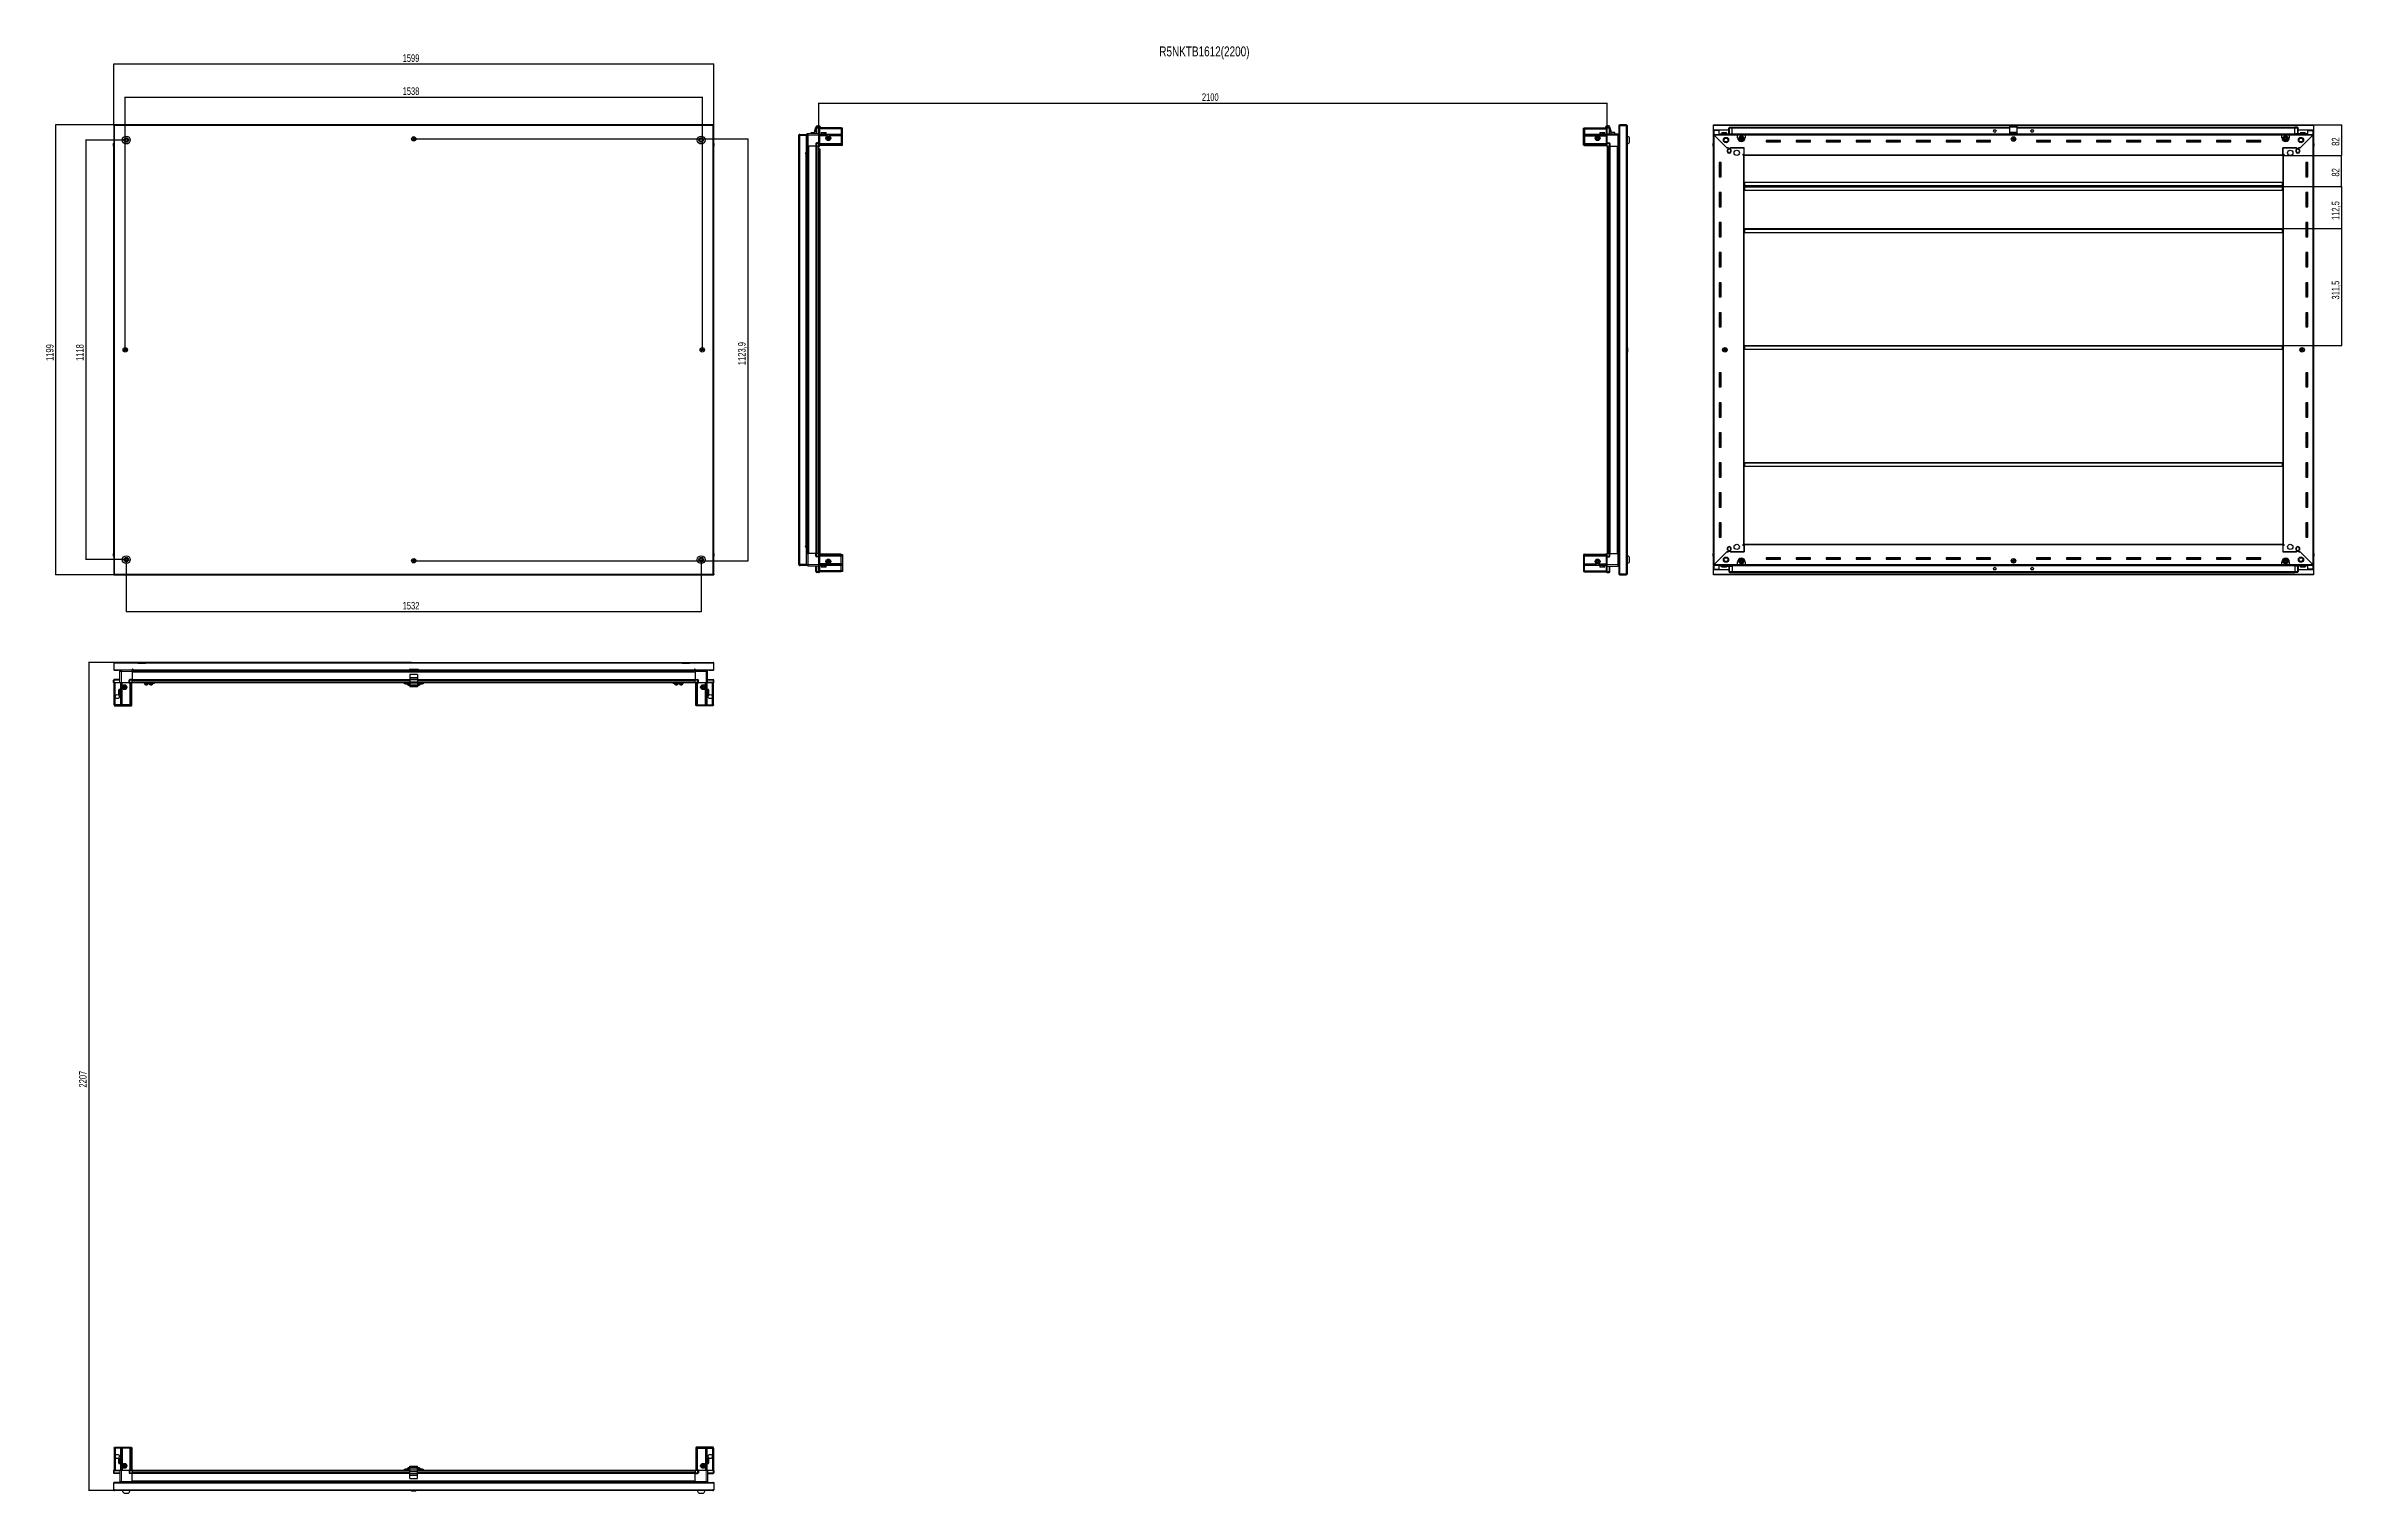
# Model space of a CAD drawing. Header units: millimetres. Extents: x 1132 to 7251, y -1599 to 2257.
import ezdxf

# ---------------------------------------------------------------- set-up
doc = ezdxf.new("R2010")
doc.units = ezdxf.units.MM
doc.layers.add('FORMAT', color=7, linetype='Continuous')
doc.styles.add('SLDTEXTSTYLE0', font='TXT', dxfattribs={"width": 0.75})
doc.dimstyles.new('SLDDIMSTYLE0', dxfattribs={"dimtxt": 20, "dimasz": 10, "dimexe": 0, "dimexo": 0.0625, "dimgap": 5, "dimtad": 2, "dimdec": 1, "dimrnd": 1e-09, "dimzin": 12, "dimdsep": 46, "dimtxsty": 'SLDTEXTSTYLE0', "dimsah": 1, "dimcen": 0.09, "dimadec": 0, "dimazin": 3, "dimtfac": 1, "dimtofl": 0, "dimtmove": 0, "dimatfit": 3, "dimfxl": 0, "dimfrac": 2, "dimtolj": 1, "dimtzin": 12, "dimarcsym": 0})

msp = doc.modelspace()

# ---------------------------------------------------------------- texts
at = {"layer": 'FORMAT', "insert": (4099.07, 2255.52), "char_height": 26.4583, "attachment_point": 1, "style": 'SLDTEXTSTYLE0'}
msp.add_mtext('R5NKTB1612(2200)', dxfattribs=at)

# ---------------------------------------------------------------- blocks, each defined once
blk = doc.blocks.new('_D')
at = {"layer": 'FORMAT'}
for p, q in [((1313, 2046.6), (1157.5, 2046.6)), ((1158.5, 847.6), (1158.5, 2046.6)), ((1313, 847.6), (1157.5, 847.6))]:
    blk.add_line(p, q, dxfattribs=at)
for points in [[(1158.5, 2046.6), (1156.9, 2036.6), (1160, 2036.6)], [(1158.5, 847.6), (1160, 857.6), (1156.9, 857.6)]]:
    blk.add_solid(points, dxfattribs=at)
at = {"layer": 'FORMAT', "insert": (1132.7, 1417.5), "char_height": 20, "attachment_point": 1, "rotation": 90, "style": 'SLDTEXTSTYLE0'}
blk.add_mtext('1199', dxfattribs=at)
blk = doc.blocks.new('_D_1')
at = {"layer": 'FORMAT'}
for p, q in [((1313, 2046.6), (1313, 2209.6)), ((2912, 2208.6), (1313, 2208.6)), ((2912, 2046.6), (2912, 2209.6))]:
    blk.add_line(p, q, dxfattribs=at)
for points in [[(1313, 2208.6), (1323, 2207.1), (1323, 2210.1)], [(2912, 2208.6), (2902, 2210.1), (2902, 2207.1)]]:
    blk.add_solid(points, dxfattribs=at)
at = {"layer": 'FORMAT', "insert": (2082.9, 2234.4), "char_height": 20, "attachment_point": 1, "style": 'SLDTEXTSTYLE0'}
blk.add_mtext('1599', dxfattribs=at)
blk = doc.blocks.new('_D_2')
at = {"layer": 'FORMAT'}
for p, q in [((1346.5, 888.1), (1346.5, 748.6)), ((2878.5, 888.1), (2878.5, 748.6)), ((1346.5, 749.6), (2878.5, 749.6))]:
    blk.add_line(p, q, dxfattribs=at)
for points in [[(1346.5, 749.6), (1356.5, 748.1), (1356.5, 751.1)], [(2878.5, 749.6), (2868.5, 751.1), (2868.5, 748.1)]]:
    blk.add_solid(points, dxfattribs=at)
at = {"layer": 'FORMAT', "insert": (2082.9, 775.4), "char_height": 20, "attachment_point": 1, "style": 'SLDTEXTSTYLE0'}
blk.add_mtext('1532', dxfattribs=at)
blk = doc.blocks.new('_D_3')
at = {"layer": 'FORMAT'}
for p, q in [((1343.5, 1447.1), (1343.5, 2121.6)), ((1343.5, 2120.6), (2881.5, 2120.6)), ((2881.5, 1447.1), (2881.5, 2121.6))]:
    blk.add_line(p, q, dxfattribs=at)
for points in [[(1343.5, 2120.6), (1353.5, 2119.1), (1353.5, 2122.1)], [(2881.5, 2120.6), (2871.5, 2122.1), (2871.5, 2119.1)]]:
    blk.add_solid(points, dxfattribs=at)
at = {"layer": 'FORMAT', "insert": (2082.9, 2146.4), "char_height": 20, "attachment_point": 1, "style": 'SLDTEXTSTYLE0'}
blk.add_mtext('1538', dxfattribs=at)
blk = doc.blocks.new('_D_4')
at = {"layer": 'FORMAT'}
for p, q in [((2112.5, 2009.1), (3003.5, 2009.1)), ((3002.5, 2009.1), (3002.5, 885.3)), ((2112.5, 885.3), (3003.5, 885.3))]:
    blk.add_line(p, q, dxfattribs=at)
for points in [[(3002.5, 2009.1), (3001, 1999.1), (3004, 1999.1)], [(3002.5, 885.3), (3004, 895.3), (3001, 895.3)]]:
    blk.add_solid(points, dxfattribs=at)
at = {"layer": 'FORMAT', "insert": (2976.7, 1406.5), "char_height": 20, "attachment_point": 1, "rotation": 90, "style": 'SLDTEXTSTYLE0'}
blk.add_mtext('1123,9', dxfattribs=at)
blk = doc.blocks.new('_D_5')
at = {"layer": 'FORMAT'}
for p, q in [((1346.5, 2006.1), (1237.5, 2006.1)), ((1238.5, 2006.1), (1238.5, 888.1)), ((1346.5, 888.1), (1237.5, 888.1))]:
    blk.add_line(p, q, dxfattribs=at)
for points in [[(1238.5, 2006.1), (1236.9, 1996.1), (1240, 1996.1)], [(1238.5, 888.1), (1240, 898.1), (1236.9, 898.1)]]:
    blk.add_solid(points, dxfattribs=at)
at = {"layer": 'FORMAT', "insert": (1212.7, 1417.5), "char_height": 20, "attachment_point": 1, "rotation": 90, "style": 'SLDTEXTSTYLE0'}
blk.add_mtext('1118', dxfattribs=at)
blk = doc.blocks.new('_D_6')
at = {"layer": 'FORMAT'}
for p, q in [((3192.1, 1990.1), (3192.1, 2105.6)), ((3192.1, 2104.6), (5292.1, 2104.6)), ((5292.1, 1990.1), (5292.1, 2105.6))]:
    blk.add_line(p, q, dxfattribs=at)
for points in [[(3192.1, 2104.6), (3202.1, 2103.1), (3202.1, 2106.1)], [(5292.1, 2104.6), (5282.1, 2106.1), (5282.1, 2103.1)]]:
    blk.add_solid(points, dxfattribs=at)
at = {"layer": 'FORMAT', "insert": (4212.6, 2130.4), "char_height": 20, "attachment_point": 1, "style": 'SLDTEXTSTYLE0'}
blk.add_mtext('2100', dxfattribs=at)
blk = doc.blocks.new('_D_7')
at = {"layer": 'FORMAT'}
for p, q in [((7174.7, 2046.6), (7250.2, 2046.6)), ((7249.2, 2046.6), (7249.2, 1964.6)), ((7092.7, 1964.6), (7250.2, 1964.6))]:
    blk.add_line(p, q, dxfattribs=at)
for points in [[(7249.2, 2046.6), (7247.6, 2036.6), (7250.7, 2036.6)], [(7249.2, 1964.6), (7250.7, 1974.6), (7247.6, 1974.6)]]:
    blk.add_solid(points, dxfattribs=at)
at = {"layer": 'FORMAT', "insert": (7223.4, 1990.8), "char_height": 20, "attachment_point": 1, "rotation": 90, "style": 'SLDTEXTSTYLE0'}
blk.add_mtext('82', dxfattribs=at)
blk = doc.blocks.new('_D_8')
at = {"layer": 'FORMAT'}
for p, q in [((7092.7, 1964.6), (7250.2, 1964.6)), ((7249.2, 1882.6), (7249.2, 1964.6)), ((7091.7, 1882.6), (7250.2, 1882.6))]:
    blk.add_line(p, q, dxfattribs=at)
for points in [[(7249.2, 1964.6), (7247.6, 1954.6), (7250.7, 1954.6)], [(7249.2, 1882.6), (7250.7, 1892.6), (7247.6, 1892.6)]]:
    blk.add_solid(points, dxfattribs=at)
at = {"layer": 'FORMAT', "insert": (7223.4, 1908.8), "char_height": 20, "attachment_point": 1, "rotation": 90, "style": 'SLDTEXTSTYLE0'}
blk.add_mtext('82', dxfattribs=at)
blk = doc.blocks.new('_D_9')
at = {"layer": 'FORMAT'}
for p, q in [((7091.7, 1882.6), (7250.2, 1882.6)), ((7249.2, 1882.6), (7249.2, 1770.1)), ((7091.7, 1770.1), (7250.2, 1770.1))]:
    blk.add_line(p, q, dxfattribs=at)
for points in [[(7249.2, 1882.6), (7247.6, 1872.6), (7250.7, 1872.6)], [(7249.2, 1770.1), (7250.7, 1780.1), (7247.6, 1780.1)]]:
    blk.add_solid(points, dxfattribs=at)
at = {"layer": 'FORMAT', "insert": (7223.4, 1793.1), "char_height": 20, "attachment_point": 1, "rotation": 90, "style": 'SLDTEXTSTYLE0'}
blk.add_mtext('112,5', dxfattribs=at)
blk = doc.blocks.new('_D_10')
at = {"layer": 'FORMAT'}
for p, q in [((7091.7, 1770.1), (7250.2, 1770.1)), ((7249.2, 1770.1), (7249.2, 1458.6)), ((7091.7, 1458.6), (7250.2, 1458.6))]:
    blk.add_line(p, q, dxfattribs=at)
for points in [[(7249.2, 1770.1), (7247.6, 1760.1), (7250.7, 1760.1)], [(7249.2, 1458.6), (7250.7, 1468.6), (7247.6, 1468.6)]]:
    blk.add_solid(points, dxfattribs=at)
at = {"layer": 'FORMAT', "insert": (7223.4, 1581.1), "char_height": 20, "attachment_point": 1, "rotation": 90, "style": 'SLDTEXTSTYLE0'}
blk.add_mtext('311,5', dxfattribs=at)
blk = doc.blocks.new('_D_11')
at = {"layer": 'FORMAT'}
for p, q in [((2106.7, 614.4), (1245.5, 614.4)), ((1246.5, 614.4), (1246.5, -1592.6)), ((1315.1, -1592.6), (1245.5, -1592.6))]:
    blk.add_line(p, q, dxfattribs=at)
for points in [[(1246.5, 614.4), (1244.9, 604.4), (1248, 604.4)], [(1246.5, -1592.6), (1248, -1582.6), (1244.9, -1582.6)]]:
    blk.add_solid(points, dxfattribs=at)
at = {"layer": 'FORMAT', "insert": (1220.7, -518.6), "char_height": 20, "attachment_point": 1, "rotation": 90, "style": 'SLDTEXTSTYLE0'}
blk.add_mtext('2207', dxfattribs=at)

# ---------------------------------------------------------------- dimensions: what is measured, and where the dimension line sits
at = {"layer": 'FORMAT'}
for base, p1, p2, picture, middle in [((1312.99, 2208.6), (2911.99, 2046.6), (1312.99, 2046.6), '_D_1', (2112.49, 2208.6)), ((2881.49, 2120.6), (1343.49, 1447.1), (2881.49, 1447.1), '_D_3', (2112.49, 2120.6))]:
    dim = msp.add_linear_dim(base=base, p1=p1, p2=p2, dimstyle='SLDDIMSTYLE0', dxfattribs=at)
    dim.commit()
    dim.dimension.update_dxf_attribs({"geometry": picture, "text_midpoint": middle, "dimtype": 160})
for base, p1, p2, angle, picture, middle in [((5292.11, 2104.6), (3192.11, 1990.1), (5292.11, 1990.1), 0, '_D_6', (4242.11, 2104.6)), ((1158.49, 2046.6), (1312.99, 847.6), (1312.99, 2046.6), 90, '_D', (1158.49, 1447.1)), ((7249.18, 1964.6), (7174.68, 2046.6), (7092.68, 1964.6), 90, '_D_7', (7249.18, 2005.6)), ((1238.49, 888.1), (1346.49, 2006.1), (1346.49, 888.1), 90, '_D_5', (1238.49, 1447.1)), ((3002.48881076, 885.25434732), (2112.48845386, 2009.10434732), (2112.48845386, 885.25434732), 90, '_D_4', (3002.48881076, 1447.17934732)), ((7249.18, 1964.6), (7091.68, 1882.6), (7092.68, 1964.6), 90, '_D_8', (7249.18, 1923.6)), ((7249.18, 1770.1), (7091.68, 1882.6), (7091.68, 1770.1), 90, '_D_9', (7249.18, 1826.35)), ((7249.18, 1458.6), (7091.68, 1770.1), (7091.68, 1458.6), 90, '_D_10', (7249.18, 1614.35)), ((2878.49, 749.6), (1346.49, 888.1), (2878.49, 888.1), 0, '_D_2', (2112.49, 749.6)), ((1246.49, -1592.56), (2106.7, 614.44), (1315.09, -1592.56), 90, '_D_11', (1246.49, -489.06))]:
    dim = msp.add_linear_dim(base=base, p1=p1, p2=p2, angle=angle, dimstyle='SLDDIMSTYLE0', dxfattribs=at)
    dim.commit()
    dim.dimension.update_dxf_attribs({"geometry": picture, "text_midpoint": middle, "dimtype": 160})

# ---------------------------------------------------------------- linework, layer by layer
at = {"color": 7, "linetype": 'Continuous', "lineweight": 25}
for p, q in [((1315.09, 2046.6), (1312.99, 2046.6)), ((1312.99, 2045.1), (1312.99, 2046.6)), ((1312.99, 2045.1), (1315.09, 2045.1)), ((1312.99, 2045.1), (1312.99, 2044.5)), ((1312.99, 2044.5), (1312.99, 849.7)), ((1312.99, 2044.5), (1315.09, 2044.5)), ((1315.09, 2046.6), (1315.09, 2044.5)), ((2909.89, 2046.6), (1315.09, 2046.6)), ((2909.89, 2044.5), (2909.89, 2046.6)), ((2911.99, 2046.6), (2909.89, 2046.6)), ((2909.89, 2045.1), (2911.99, 2045.1)), ((2909.89, 2044.5), (2911.99, 2044.5)), ((2911.99, 2045.1), (2911.99, 2046.6)), ((2911.99, 2044.5), (2911.99, 2045.1)), ((2911.99, 849.7), (2911.99, 2044.5)), ((3140.26, 2019.25), (3138.76, 2019.25)), ((3138.76, 2018.75), (3138.76, 2019.25)), ((3140.86, 2019.85), (3140.86, 2021.35)), ((3140.86, 2021.35), (3141.76, 2021.35)), ((3140.86, 2019.85), (3141.76, 2019.85)), ((3140.86, 2019.35), (3158.26, 2019.35)), ((3141.76, 2019.85), (3141.76, 2021.35)), ((3141.76, 2021.35), (3158.26, 2021.35)), ((3141.76, 2019.85), (3158.26, 2019.85)), ((3158.26, 2019.85), (3158.26, 2021.35)), ((3159.76, 2019.35), (3158.26, 2019.35)), ((3158.26, 2019.35), (3158.26, 1971.85)), ((3159.76, 2019.1), (3159.76, 1990.1)), ((3192.26, 2023.1), (3163.26, 2023.1)), ((3171.31, 2023.1), (3171.31, 2026.1)), ((3171.31, 2026.1), (3179.03, 2026.1)), ((3180.48, 2027.19), (3184.25, 2040.34)), ((3184.26, 2038.1), (3184.26, 2023.1)), ((3192.26, 2040.1), (3186.26, 2040.1)), ((3188.57, 2043.6), (3191.8, 2043.6)), ((3192.26, 2040.1), (3192.59, 2040.1)), ((3192.26, 2040.1), (3192.26, 2038.1)), ((3192.26, 2023.3), (3192.26, 2038.1)), ((3192.26, 2023.3), (3192.26, 2038.1)), ((3192.26, 2023.1), (3192.26, 2023.3)), ((3192.26, 2023.1), (3193.46, 2023.1)), ((3192.26, 2019.1), (3192.26, 2023.1)), ((3192.26, 1998.8), (3192.26, 2019.1)), ((3193.46, 2039.6), (3192.59, 2040.1)), ((3193.46, 2038.1), (3193.46, 2039.6)), ((3251.76, 2038.6), (3193.46, 2038.6)), ((3193.46, 2038.1), (3193.46, 2023.3)), ((3251.76, 2036.1), (3193.46, 2036.1)), ((3193.46, 2023.3), (3193.46, 2023.1)), ((3193.46, 2023.1), (3193.46, 2019.1)), ((3251.76, 2020.6), (3193.46, 2020.6)), ((3193.46, 2019.1), (3193.46, 1998.8)), ((3196.12, 2040.34), (3196.62, 2038.6)), ((3198.26, 2025), (3198.26, 2022.6)), ((3198.26, 2022.6), (3198.26, 2022.1)), ((3198.26, 2022.1), (3198.39, 2022.1)), ((3198.58, 2022.6), (3198.39, 2022.6)), ((3198.39, 2022.6), (3198.39, 2022.1)), ((3198.39, 2022.1), (3198.58, 2022.1)), ((3198.58, 2022.6), (3198.58, 2022.1)), ((3198.58, 2022.1), (3199.11, 2022.1)), ((3199.06, 2025.8), (3206.23, 2025.8)), ((3199.51, 2022.6), (3199.11, 2022.6)), ((3199.11, 2022.6), (3199.11, 2022.1)), ((3199.11, 2022.1), (3199.51, 2022.1)), ((3199.51, 2022.6), (3199.51, 2022.1)), ((3199.51, 2022.1), (3200.38, 2022.1)), ((3200.36, 2022.1), (3200.36, 2022)), ((3200.36, 2022), (3209.16, 2022)), ((3200.95, 2022.6), (3200.38, 2022.6)), ((3200.38, 2022.6), (3200.38, 2022.1)), ((3200.38, 2022.1), (3200.95, 2022.1)), ((3200.76, 2021.6), (3201.45, 2021.12)), ((3200.76, 2021.6), (3205.79, 2021.6)), ((3201.45, 2021.12), (3200.76, 2020.64)), ((3200.76, 2020.64), (3200.76, 2020.6)), ((3200.76, 2020.64), (3205.79, 2020.64)), ((3200.95, 2022.6), (3200.95, 2022.1)), ((3200.95, 2022.1), (3202.08, 2022.1)), ((3201.45, 2021.12), (3205.61, 2021.12)), ((3202.77, 2022.6), (3202.08, 2022.6)), ((3202.08, 2022.6), (3202.08, 2022.1)), ((3202.08, 2022.1), (3202.77, 2022.1)), ((3202.77, 2022.6), (3202.77, 2022.1)), ((3202.77, 2022.1), (3204.04, 2022.1)), ((3204.78, 2022.6), (3204.04, 2022.6)), ((3204.04, 2022.6), (3204.04, 2022.1)), ((3204.04, 2022.1), (3204.27, 2022.1)), ((3204.27, 2022.6), (3204.27, 2022.1)), ((3204.77, 2022.6), (3204.77, 2022.1)), ((3204.77, 2022.1), (3204.78, 2022.1)), ((3204.78, 2022.6), (3204.78, 2022.1)), ((3204.78, 2022.1), (3206.07, 2022.1)), ((3205.61, 2021.12), (3208.07, 2021.12)), ((3205.79, 2021.6), (3208.76, 2021.6)), ((3205.79, 2020.64), (3208.76, 2020.64)), ((3206.79, 2022.6), (3206.07, 2022.6)), ((3206.07, 2022.6), (3206.07, 2022.1)), ((3206.13, 2022.6), (3206.13, 2022.1)), ((3206.13, 2022.1), (3206.79, 2022.1)), ((3206.23, 2025.8), (3210.46, 2025.8)), ((3206.79, 2022.6), (3206.79, 2022.1)), ((3206.79, 2022.1), (3207.97, 2022.1)), ((3208.59, 2022.6), (3207.97, 2022.6)), ((3207.97, 2022.6), (3207.97, 2022.1)), ((3207.97, 2022.1), (3208.59, 2022.1)), ((3208.07, 2021.12), (3208.76, 2021.6)), ((3208.76, 2020.64), (3208.07, 2021.12)), ((3208.59, 2022.6), (3208.59, 2022.1)), ((3208.59, 2022.1), (3209.56, 2022.1)), ((3208.76, 2020.6), (3208.76, 2020.64)), ((3209.16, 2022), (3209.16, 2022.1)), ((3210.03, 2022.6), (3209.56, 2022.6)), ((3209.56, 2022.6), (3209.56, 2022.1)), ((3209.56, 2022.1), (3210.03, 2022.1)), ((3210.03, 2022.6), (3210.03, 2022.1)), ((3210.03, 2022.1), (3210.68, 2022.1)), ((3210.95, 2022.6), (3210.68, 2022.6)), ((3210.68, 2022.6), (3210.68, 2022.1)), ((3210.68, 2022.1), (3210.95, 2022.1)), ((3210.95, 2022.6), (3210.95, 2022.1)), ((3210.95, 2022.1), (3211.22, 2022.1)), ((3211.26, 2022.6), (3211.22, 2022.6)), ((3211.22, 2022.6), (3211.22, 2022.1)), ((3211.22, 2022.1), (3211.26, 2022.1)), ((3211.26, 2022.6), (3211.26, 2025)), ((3211.26, 2022.6), (3211.26, 2022.1)), ((3251.76, 2038.6), (3251.76, 2036.1)), ((3254.76, 2037.8), (3251.76, 2038.6)), ((3251.76, 2036.1), (3251.76, 2021.6)), ((3254.76, 2035.95), (3251.76, 2036.1)), ((3251.76, 2021.6), (3251.76, 2020.6)), ((3251.76, 2020.6), (3251.76, 2017.1)), ((3254.76, 2019.8), (3251.76, 2020.6)), ((3254.76, 2035.95), (3254.76, 2037.8)), ((3254.76, 2021.6), (3254.76, 2035.95)), ((3254.76, 2019.8), (3254.76, 2021.6)), ((3254.76, 2016.77), (3254.76, 2019.8)), ((5229.46, 2037.8), (5232.46, 2038.6)), ((5229.46, 2035.95), (5229.46, 2037.8)), ((5229.46, 2035.95), (5232.46, 2036.1)), ((5229.46, 2021.6), (5229.46, 2035.95)), ((5229.46, 2019.8), (5229.46, 2021.6)), ((5229.46, 2019.8), (5232.46, 2020.6)), ((5229.46, 2016.77), (5229.46, 2019.8)), ((5232.46, 2038.6), (5232.46, 2036.1)), ((5232.46, 2038.6), (5290.76, 2038.6)), ((5232.46, 2036.1), (5232.46, 2021.6)), ((5232.46, 2036.1), (5290.76, 2036.1)), ((5232.46, 2021.6), (5232.46, 2020.6)), ((5232.46, 2020.6), (5232.46, 2017.1)), ((5232.46, 2020.6), (5290.76, 2020.6)), ((5272.96, 2025), (5272.96, 2022.1)), ((5272.96, 2022.1), (5272.99, 2022.1)), ((5273.11, 2022.6), (5272.99, 2022.6)), ((5272.99, 2022.6), (5272.99, 2022.1)), ((5272.99, 2022.1), (5273.11, 2022.1)), ((5273.11, 2022.6), (5273.11, 2022.1)), ((5273.11, 2022.1), (5273.52, 2022.1)), ((5273.86, 2022.6), (5273.52, 2022.6)), ((5273.52, 2022.6), (5273.52, 2022.1)), ((5273.52, 2022.1), (5273.86, 2022.1)), ((5273.76, 2025.8), (5285.16, 2025.8)), ((5273.86, 2022.6), (5273.86, 2022.1)), ((5273.86, 2022.1), (5274.64, 2022.1)), ((5275.16, 2022.6), (5274.64, 2022.6)), ((5274.64, 2022.6), (5274.64, 2022.1)), ((5274.64, 2022.1), (5275.16, 2022.1)), ((5275.06, 2022.1), (5275.06, 2022)), ((5275.06, 2022), (5283.86, 2022)), ((5275.16, 2022.6), (5275.16, 2022.1)), ((5275.16, 2022.1), (5276.22, 2022.1)), ((5275.46, 2021.6), (5276.15, 2021.12)), ((5275.46, 2021.6), (5283.46, 2021.6)), ((5276.15, 2021.12), (5275.46, 2020.64)), ((5275.46, 2020.64), (5275.46, 2020.6)), ((5275.46, 2020.64), (5283.46, 2020.64)), ((5276.15, 2021.12), (5282.77, 2021.12)), ((5276.88, 2022.6), (5276.22, 2022.6)), ((5276.22, 2022.6), (5276.22, 2022.1)), ((5276.22, 2022.1), (5276.88, 2022.1)), ((5276.88, 2022.6), (5276.88, 2022.1)), ((5276.88, 2022.1), (5278.12, 2022.1)), ((5278.85, 2022.6), (5278.12, 2022.6)), ((5278.12, 2022.6), (5278.12, 2022.1)), ((5278.12, 2022.1), (5278.55, 2022.1)), ((5278.55, 2022.6), (5278.55, 2022.1)), ((5278.85, 2022.6), (5278.85, 2022.1)), ((5278.85, 2022.1), (5280.15, 2022.1)), ((5280.88, 2022.6), (5280.15, 2022.6)), ((5280.15, 2022.6), (5280.15, 2022.1)), ((5280.42, 2022.6), (5280.42, 2022.1)), ((5280.42, 2022.1), (5280.88, 2022.1)), ((5280.88, 2022.6), (5280.88, 2022.1)), ((5280.88, 2022.1), (5282.11, 2022.1)), ((5282.77, 2022.6), (5282.11, 2022.6)), ((5282.11, 2022.6), (5282.11, 2022.1)), ((5282.11, 2022.1), (5282.77, 2022.1)), ((5282.77, 2022.6), (5282.77, 2022.1)), ((5282.77, 2022.1), (5283.82, 2022.1)), ((5282.77, 2021.12), (5283.46, 2021.6)), ((5283.46, 2020.64), (5282.77, 2021.12)), ((5283.46, 2020.6), (5283.46, 2020.64)), ((5284.34, 2022.6), (5283.82, 2022.6)), ((5283.82, 2022.6), (5283.82, 2022.1)), ((5283.82, 2022.1), (5284.34, 2022.1)), ((5283.86, 2022), (5283.86, 2022.1)), ((5284.34, 2022.6), (5284.34, 2022.1)), ((5284.34, 2022.1), (5285.09, 2022.1)), ((5285.42, 2022.6), (5285.09, 2022.6)), ((5285.09, 2022.6), (5285.09, 2022.1)), ((5285.09, 2022.1), (5285.42, 2022.1)), ((5285.42, 2022.6), (5285.42, 2022.1)), ((5285.42, 2022.1), (5285.82, 2022.1)), ((5285.93, 2022.6), (5285.82, 2022.6)), ((5285.82, 2022.6), (5285.82, 2022.1)), ((5285.82, 2022.1), (5285.93, 2022.1)), ((5285.93, 2022.6), (5285.93, 2022.1)), ((5285.93, 2022.1), (5285.96, 2022.1)), ((5285.96, 2022.1), (5285.96, 2025)), ((5288.09, 2040.34), (5287.59, 2038.6)), ((5291.62, 2040.1), (5290.76, 2039.6)), ((5290.76, 2039.6), (5290.76, 2038.1)), ((5290.76, 2023.3), (5290.76, 2038.1)), ((5290.76, 2023.1), (5290.76, 2023.3)), ((5291.96, 2023.1), (5290.76, 2023.1)), ((5290.76, 2019.1), (5290.76, 2023.1)), ((5290.76, 1998.8), (5290.76, 2019.1)), ((5291.96, 2040.1), (5291.62, 2040.1)), ((5291.96, 2038.1), (5291.96, 2040.1)), ((5291.96, 2040.1), (5297.96, 2040.1)), ((5291.96, 2038.1), (5291.96, 2023.3)), ((5291.96, 2023.3), (5291.96, 2023.1)), ((5291.96, 2023.1), (5291.96, 2019.1)), ((5291.96, 2023.1), (5320.96, 2023.1)), ((5291.96, 2019.1), (5291.96, 1998.8)), ((5295.64, 2043.6), (5292.42, 2043.6)), ((5299.96, 2038.1), (5299.96, 2023.1)), ((5303.74, 2027.19), (5299.97, 2040.34)), ((5312.91, 2026.1), (5305.18, 2026.1)), ((5312.91, 2023.1), (5312.91, 2026.1)), ((5323.86, 2031.6), (5323.86, 862.6)), ((5323.86, 2031.6), (5325.96, 2031.6)), ((5323.96, 2044.5), (5323.96, 2032.1)), ((5323.96, 2032.1), (5325.46, 2032.1)), ((5325.46, 2044.5), (5325.46, 2032.1)), ((5325.96, 2031.6), (5325.96, 2044.5)), ((5325.96, 2044.5), (5343.36, 2044.5)), ((5343.36, 2046.6), (5326.06, 2046.6)), ((5343.36, 2045.1), (5326.06, 2045.1)), ((5343.36, 2045.1), (5343.36, 2046.6)), ((5343.36, 2044.5), (5345.46, 2044.5)), ((5345.46, 2044.5), (5345.46, 849.7)), ((5575.68, 2044.5), (5575.68, 2046.6)), ((5575.68, 2046.6), (7174.68, 2046.6)), ((5575.68, 2032.1), (5575.68, 2044.5)), ((5616.68, 2032.1), (5575.68, 2032.1)), ((5575.68, 2031.6), (5575.68, 2032.1)), ((5575.68, 2031.6), (5577.78, 2031.6)), ((5575.68, 2021.35), (5575.68, 2031.6)), ((5575.68, 2019.85), (5575.68, 2021.35)), ((5575.68, 2021.35), (5576.68, 2021.35)), ((5575.68, 2019.35), (5575.68, 2019.85)), ((5575.68, 2019.85), (5576.68, 2019.85)), ((5575.68, 874.85), (5575.68, 2019.35)), ((5577.18, 2019.35), (5575.68, 2019.35)), ((5576.68, 2021.35), (5640.18, 2021.35)), ((5576.68, 2019.85), (5576.68, 2021.35)), ((5577.18, 2031.6), (5577.18, 2032.1)), ((5577.28, 2019.25), (5611.18, 1985.35)), ((5590.68, 2031.6), (5577.78, 2031.6)), ((5590.68, 2021.35), (5590.68, 2031.6)), ((5596.18, 2023.1), (5625.18, 2023.1)), ((5597.68, 2025), (5597.68, 2023.1)), ((5598.48, 2025.8), (5609.88, 2025.8)), ((5610.68, 2023.1), (5610.68, 2025)), ((5616.68, 2023.1), (5616.68, 2038.1)), ((5617.36, 2039.6), (5617.36, 2039.6)), ((5618.68, 2040.1), (5625.18, 2040.1)), ((5618.68, 2040.1), (5625.18, 2040.1)), ((5625.18, 2040.1), (5625.18, 2040.1)), ((5625.18, 2040.1), (5625.18, 2040.1)), ((5625.18, 2040.1), (5625.18, 2038.1)), ((6365.18, 2039.95), (5625.18, 2039.95)), ((5625.18, 2023.1), (5625.18, 2038.1)), ((5625.18, 2023.1), (5625.18, 2022.6)), ((5625.18, 2021.95), (7125.18, 2021.95)), ((5640.18, 2019.25), (5640.18, 2021.35)), ((5640.18, 2021.35), (5660.18, 2021.35)), ((5640.18, 2019.85), (5660.18, 2019.85)), ((5640.18, 2012.35), (5640.18, 2019.25)), ((5660.18, 2021.35), (7090.18, 2021.35)), ((5660.18, 2021.35), (5660.18, 2019.25)), ((5660.18, 2019.25), (5660.18, 2012.35)), ((6328.05, 2032.1), (6322.31, 2032.1)), ((6365.18, 2043.6), (6385.18, 2043.6)), ((6365.18, 2040.34), (6365.18, 2043.6)), ((6365.18, 2027.19), (6365.18, 2040.34)), ((6365.18, 2026.1), (6365.18, 2027.19)), ((6365.18, 2026.1), (6385.18, 2026.1)), ((6365.18, 2022.6), (6365.18, 2026.1)), ((6365.18, 2022.6), (6385.18, 2022.6)), ((6369.18, 2022.6), (6369.18, 2021.95)), ((6371.68, 2021.95), (6371.68, 2022.6)), ((6378.68, 2021.95), (6378.68, 2022.6)), ((6381.18, 2021.95), (6381.18, 2022.6)), ((6385.18, 2040.34), (6385.18, 2043.6)), ((6385.18, 2027.19), (6385.18, 2040.34)), ((7125.18, 2039.95), (6385.18, 2039.95)), ((6385.18, 2026.1), (6385.18, 2027.19)), ((6385.18, 2022.6), (6385.18, 2026.1)), ((6428.05, 2032.1), (6422.31, 2032.1)), ((7090.18, 2019.25), (7090.18, 2021.35)), ((7090.18, 2021.35), (7110.18, 2021.35)), ((7090.18, 2019.85), (7110.18, 2019.85)), ((7090.18, 2012.35), (7090.18, 2019.25)), ((7110.18, 2021.35), (7173.68, 2021.35)), ((7110.18, 2021.35), (7110.18, 2019.25)), ((7110.18, 2019.25), (7110.18, 2012.35)), ((7125.18, 2040.1), (7125.18, 2040.1)), ((7131.68, 2040.1), (7125.18, 2040.1)), ((7131.68, 2040.1), (7125.18, 2040.1)), ((7125.18, 2040.1), (7125.18, 2038.1)), ((7125.18, 2023.1), (7125.18, 2038.1)), ((7125.18, 2023.1), (7125.18, 2022.6)), ((7154.18, 2023.1), (7125.18, 2023.1)), ((7126.68, 2023.04), (7126.68, 2023.1)), ((7133.68, 2038.1), (7133.68, 2038.1)), ((7133.68, 2023.1), (7133.68, 2038.1)), ((7174.68, 2032.1), (7133.68, 2032.1)), ((7139.18, 1985.35), (7173.08, 2019.25)), ((7139.68, 2025), (7139.68, 2023.1)), ((7140.48, 2025.8), (7151.88, 2025.8)), ((7152.68, 2023.1), (7152.68, 2025)), ((7159.68, 2021.35), (7159.68, 2031.6)), ((7159.68, 2031.6), (7172.58, 2031.6)), ((7172.58, 2031.6), (7174.68, 2031.6)), ((7173.18, 2031.6), (7173.18, 2032.1)), ((7173.18, 2019.35), (7174.68, 2019.35)), ((7173.68, 2019.85), (7173.68, 2021.35)), ((7173.68, 2021.35), (7174.68, 2021.35)), ((7173.68, 2019.85), (7174.68, 2019.85)), ((7174.68, 2046.6), (7174.68, 2044.5)), ((7174.68, 2044.5), (7174.68, 2032.1)), ((7174.68, 2031.6), (7174.68, 2032.1)), ((7174.68, 2031.6), (7174.68, 2021.35)), ((7174.68, 2019.85), (7174.68, 2021.35)), ((7174.68, 2019.85), (7174.68, 2019.35)), ((7174.68, 2019.35), (7174.68, 874.85)), ((1312.49, 1996.6), (1312.49, 1990.1)), ((1312.49, 1990.1), (1312.49, 1996.6)), ((1312.49, 1990.1), (1312.49, 1990.1)), ((1312.99, 1990.1), (1312.49, 1990.1)), ((1312.64, 1990.1), (1312.64, 904.1)), ((2911.99, 1997.93), (2911.99, 1997.93)), ((2911.99, 1990.1), (2912.49, 1990.1)), ((2912.34, 904.1), (2912.34, 1990.1)), ((2912.49, 1996.6), (2912.49, 1990.1)), ((2912.49, 1990.1), (2912.49, 1996.6)), ((2912.49, 1990.1), (2912.49, 1990.1)), ((2912.49, 1990.1), (2912.49, 1990.1)), ((3138.76, 2014.74), (3138.46, 2014.74)), ((3138.46, 2003.17), (3138.46, 2014.74)), ((3138.46, 2003.17), (3138.76, 2003.17)), ((3138.76, 875.45), (3138.76, 2018.75)), ((3158.26, 1971.85), (3156.91, 1971.85)), ((3156.91, 1969.85), (3157.66, 1969.85)), ((3157.66, 1969.85), (3159.76, 1969.85)), ((3158.26, 1992.85), (3159.76, 1992.85)), ((3159.76, 1990.1), (3158.26, 1990.1)), ((3159.76, 1969.85), (3159.76, 924.35)), ((3160.41, 904.1), (3160.41, 1990.1)), ((3162.2, 1990.1), (3162.2, 904.1)), ((3162.23, 1990.1), (3162.23, 904.1)), ((3184.26, 1990.1), (3163.26, 1990.1)), ((3184.26, 1996.6), (3184.26, 1990.1)), ((3184.26, 1990.1), (3186.26, 1990.1)), ((3184.91, 904.1), (3184.91, 1990.1)), ((3192.26, 1998.6), (3186.26, 1998.6)), ((3192.26, 1990.1), (3186.26, 1990.1)), ((3192.11, 904.1), (3192.11, 1990.1)), ((3192.11, 1983.1), (3194.61, 1983.1)), ((3192.26, 1998.6), (3192.26, 1998.8)), ((3192.26, 1998.6), (3192.26, 1996.6)), ((3192.26, 1998.6), (3193.46, 1998.6)), ((3192.26, 1990.1), (3192.26, 1996.6)), ((3192.26, 1990.1), (3192.26, 1996.6)), ((3192.26, 1990.1), (3192.59, 1990.1)), ((3192.26, 1990.1), (3192.26, 1990.1)), ((3192.59, 1990.1), (3192.59, 1996.6)), ((3193.46, 1990.1), (3192.59, 1990.1)), ((3192.59, 1990.1), (3192.59, 1990.1)), ((3214.76, 2017.1), (3193.46, 2017.1)), ((3193.46, 1998.8), (3193.46, 1998.6)), ((3193.46, 1997.93), (3193.46, 1998.6)), ((3193.46, 1997.93), (3193.46, 1990.1)), ((3251.76, 1995.6), (3193.46, 1995.6)), ((3251.76, 1994.6), (3193.46, 1994.6)), ((3251.76, 1993.1), (3193.46, 1993.1)), ((3251.76, 1991.6), (3193.46, 1991.6)), ((3194.61, 1983.1), (3194.61, 909.6)), ((3251.76, 2017.1), (3219.76, 2017.1)), ((3251.76, 2017.1), (3251.76, 1996.6)), ((3251.76, 2017.1), (3254.76, 2016.77)), ((3251.76, 1996.6), (3251.76, 1995.6)), ((3251.76, 1995.6), (3251.76, 1994.6)), ((3251.76, 1995.6), (3254.76, 1994.8)), ((3251.76, 1994.6), (3251.76, 1993.1)), ((3251.76, 1994.6), (3254.76, 1994.06)), ((3251.76, 1993.1), (3254.76, 1993.56)), ((3251.76, 1993.1), (3251.76, 1991.6)), ((3251.76, 1991.6), (3254.76, 1992.41)), ((3254.76, 1996.6), (3254.76, 2016.77)), ((3254.76, 1994.8), (3254.76, 1996.6)), ((3254.76, 1994.06), (3254.76, 1994.8)), ((3254.76, 1993.56), (3254.76, 1994.06)), ((3254.76, 1992.41), (3254.76, 1993.56)), ((5232.46, 2017.1), (5229.46, 2016.77)), ((5229.46, 1996.6), (5229.46, 2016.77)), ((5229.46, 1994.8), (5229.46, 1996.6)), ((5232.46, 1995.6), (5229.46, 1994.8)), ((5229.46, 1994.06), (5229.46, 1994.8)), ((5232.46, 1994.6), (5229.46, 1994.06)), ((5229.46, 1993.56), (5229.46, 1994.06)), ((5232.46, 1993.1), (5229.46, 1993.56)), ((5229.46, 1992.41), (5229.46, 1993.56)), ((5232.46, 1991.6), (5229.46, 1992.41)), ((5232.46, 2017.1), (5232.46, 1996.6)), ((5232.46, 2017.1), (5264.46, 2017.1)), ((5232.46, 1996.6), (5232.46, 1995.6)), ((5232.46, 1995.6), (5232.46, 1994.6)), ((5232.46, 1995.6), (5290.76, 1995.6)), ((5232.46, 1994.6), (5232.46, 1993.1)), ((5232.46, 1994.6), (5290.76, 1994.6)), ((5232.46, 1993.1), (5290.76, 1993.1)), ((5232.46, 1993.1), (5232.46, 1991.6)), ((5232.46, 1991.6), (5290.76, 1991.6)), ((5269.46, 2017.1), (5290.76, 2017.1)), ((5290.76, 1998.6), (5290.76, 1998.8)), ((5291.96, 1998.6), (5290.76, 1998.6)), ((5290.76, 1998.6), (5290.76, 1997.93)), ((5290.76, 1990.1), (5290.76, 1997.93)), ((5291.62, 1990.1), (5290.76, 1990.1)), ((5291.62, 1996.6), (5291.62, 1990.1)), ((5291.96, 1990.1), (5291.62, 1990.1)), ((5291.96, 1998.8), (5291.96, 1998.6)), ((5291.96, 1996.6), (5291.96, 1998.6)), ((5291.96, 1996.6), (5291.96, 1998.6)), ((5291.96, 1998.6), (5297.96, 1998.6)), ((5291.96, 1996.6), (5291.96, 1990.1)), ((5291.96, 1990.1), (5297.96, 1990.1)), ((5292.11, 1990.1), (5292.11, 904.1)), ((5299.96, 1990.1), (5297.96, 1990.1)), ((5299.31, 1990.1), (5299.31, 904.1)), ((5299.96, 1996.6), (5299.96, 1990.1)), ((5299.96, 1990.1), (5320.96, 1990.1)), ((5321.98, 904.1), (5321.98, 1990.1)), ((5322.02, 904.1), (5322.02, 1990.1)), ((5323.81, 1990.1), (5323.81, 904.1)), ((5352.06, 2000.1), (5352.06, 2012.1)), ((5575.18, 1996.6), (5575.18, 1990.1)), ((5575.18, 1990.1), (5575.18, 1996.6)), ((5575.18, 1990.1), (5575.18, 1990.1)), ((5575.68, 1990.1), (5575.18, 1990.1)), ((5575.33, 1990.1), (5575.33, 904.1)), ((5611.88, 1984.65), (5577.78, 2018.75)), ((5611.18, 1985.35), (5615.38, 1985.35)), ((5612.58, 1985.35), (5611.88, 1984.65)), ((5614.68, 1985.35), (5612.58, 1985.35)), ((5614.68, 1985.35), (5614.68, 1981.46)), ((5615.38, 1985.35), (5615.38, 1981.07)), ((5615.68, 1972.49), (5615.68, 1971.73)), ((5619.98, 1985.35), (5657.68, 1985.35)), ((5619.98, 1981.07), (5619.98, 1985.35)), ((5620.68, 1981.46), (5620.68, 1985.35)), ((5657.68, 1985.35), (5620.68, 1985.35)), ((5654.83, 1968.1), (5657.68, 1968.1)), ((5655.58, 1966.1), (5654.83, 1966.1)), ((5655.58, 1966.1), (5657.68, 1966.1)), ((5657.68, 1967.1), (5655.68, 1967.1)), ((5655.68, 1967.1), (5655.68, 1966.1)), ((5657.68, 1966.7), (5657.68, 1985.35)), ((5657.68, 1968.1), (5657.68, 1985.35)), ((5657.68, 1964.6), (5657.68, 1966.7)), ((7092.68, 1964.6), (5657.68, 1964.6)), ((5657.68, 929.6), (5657.68, 1964.6)), ((5754.18, 2005.1), (5716.18, 2005.1)), ((5716.18, 2005.1), (5716.18, 2001.6)), ((5754.18, 2002.35), (5716.18, 2002.35)), ((5716.18, 2001.6), (5754.18, 2001.6)), ((5754.18, 2001.6), (5754.18, 2005.1)), ((5834.18, 2005.1), (5796.18, 2005.1)), ((5796.18, 2005.1), (5796.18, 2001.6)), ((5834.18, 2002.35), (5796.18, 2002.35)), ((5796.18, 2001.6), (5834.18, 2001.6)), ((5834.18, 2001.6), (5834.18, 2005.1)), ((5914.18, 2005.1), (5876.18, 2005.1)), ((5876.18, 2005.1), (5876.18, 2001.6)), ((5914.18, 2002.35), (5876.18, 2002.35)), ((5876.18, 2001.6), (5914.18, 2001.6)), ((5914.18, 2001.6), (5914.18, 2005.1)), ((5994.18, 2005.1), (5956.18, 2005.1)), ((5956.18, 2005.1), (5956.18, 2001.6)), ((5994.18, 2002.35), (5956.18, 2002.35)), ((5956.18, 2001.6), (5994.18, 2001.6)), ((5994.18, 2001.6), (5994.18, 2005.1)), ((6074.18, 2005.1), (6036.18, 2005.1)), ((6036.18, 2005.1), (6036.18, 2001.6)), ((6074.18, 2002.35), (6036.18, 2002.35)), ((6036.18, 2001.6), (6074.18, 2001.6)), ((6074.18, 2001.6), (6074.18, 2005.1)), ((6154.18, 2005.1), (6116.18, 2005.1)), ((6116.18, 2005.1), (6116.18, 2001.6)), ((6154.18, 2002.35), (6116.18, 2002.35)), ((6116.18, 2001.6), (6154.18, 2001.6)), ((6154.18, 2001.6), (6154.18, 2005.1)), ((6234.18, 2005.1), (6196.18, 2005.1)), ((6196.18, 2005.1), (6196.18, 2001.6)), ((6234.18, 2002.35), (6196.18, 2002.35)), ((6196.18, 2001.6), (6234.18, 2001.6)), ((6234.18, 2001.6), (6234.18, 2005.1)), ((6314.18, 2005.1), (6276.18, 2005.1)), ((6276.18, 2005.1), (6276.18, 2001.6)), ((6314.18, 2002.35), (6276.18, 2002.35)), ((6276.18, 2001.6), (6314.18, 2001.6)), ((6314.18, 2001.6), (6314.18, 2005.1)), ((6474.18, 2005.1), (6436.18, 2005.1)), ((6436.18, 2005.1), (6436.18, 2001.6)), ((6474.18, 2002.35), (6436.18, 2002.35)), ((6436.18, 2001.6), (6474.18, 2001.6)), ((6474.18, 2001.6), (6474.18, 2005.1)), ((6554.18, 2005.1), (6516.18, 2005.1)), ((6516.18, 2005.1), (6516.18, 2001.6)), ((6554.18, 2002.35), (6516.18, 2002.35)), ((6516.18, 2001.6), (6554.18, 2001.6)), ((6554.18, 2001.6), (6554.18, 2005.1)), ((6634.18, 2005.1), (6596.18, 2005.1)), ((6596.18, 2005.1), (6596.18, 2001.6)), ((6634.18, 2002.35), (6596.18, 2002.35)), ((6596.18, 2001.6), (6634.18, 2001.6)), ((6634.18, 2001.6), (6634.18, 2005.1)), ((6714.18, 2005.1), (6676.18, 2005.1)), ((6676.18, 2005.1), (6676.18, 2001.6)), ((6714.18, 2002.35), (6676.18, 2002.35)), ((6676.18, 2001.6), (6714.18, 2001.6)), ((6714.18, 2001.6), (6714.18, 2005.1)), ((6794.18, 2005.1), (6756.18, 2005.1)), ((6756.18, 2005.1), (6756.18, 2001.6)), ((6794.18, 2002.35), (6756.18, 2002.35)), ((6756.18, 2001.6), (6794.18, 2001.6)), ((6794.18, 2001.6), (6794.18, 2005.1)), ((6874.18, 2005.1), (6836.18, 2005.1)), ((6836.18, 2005.1), (6836.18, 2001.6)), ((6874.18, 2002.35), (6836.18, 2002.35)), ((6836.18, 2001.6), (6874.18, 2001.6)), ((6874.18, 2001.6), (6874.18, 2005.1)), ((6954.18, 2005.1), (6916.18, 2005.1)), ((6916.18, 2005.1), (6916.18, 2001.6)), ((6954.18, 2002.35), (6916.18, 2002.35)), ((6916.18, 2001.6), (6954.18, 2001.6)), ((6954.18, 2001.6), (6954.18, 2005.1)), ((7034.18, 2005.1), (6996.18, 2005.1)), ((6996.18, 2005.1), (6996.18, 2001.6)), ((7034.18, 2002.35), (6996.18, 2002.35)), ((6996.18, 2001.6), (7034.18, 2001.6)), ((7034.18, 2001.6), (7034.18, 2005.1)), ((7092.68, 1985.35), (7130.38, 1985.35)), ((7092.68, 1966.7), (7092.68, 1985.35)), ((7092.68, 1985.35), (7092.68, 1968.1)), ((7129.68, 1985.35), (7092.68, 1985.35)), ((7092.68, 1968.1), (7095.53, 1968.1)), ((7094.68, 1967.1), (7092.68, 1967.1)), ((7092.68, 1966.7), (7092.68, 1964.6)), ((7092.68, 1966.1), (7094.78, 1966.1)), ((7092.68, 1964.6), (7092.68, 929.6)), ((7094.68, 1966.1), (7094.68, 1967.1)), ((7095.53, 1966.1), (7094.78, 1966.1)), ((7129.68, 1985.35), (7129.68, 1981.46)), ((7130.38, 1985.35), (7130.38, 1981.07)), ((7134.68, 1972.49), (7134.68, 1971.73)), ((7134.98, 1985.35), (7139.18, 1985.35)), ((7134.98, 1981.07), (7134.98, 1985.35)), ((7137.78, 1985.35), (7135.68, 1985.35)), ((7135.68, 1981.46), (7135.68, 1985.35)), ((7138.48, 1984.65), (7137.78, 1985.35)), ((7172.58, 2018.75), (7138.48, 1984.65)), ((7174.68, 1997.93), (7174.68, 1997.93)), ((7174.68, 1990.1), (7175.18, 1990.1)), ((7175.03, 904.1), (7175.03, 1990.1)), ((7175.18, 1996.6), (7175.18, 1990.1)), ((7175.18, 1990.1), (7175.18, 1996.6)), ((7175.18, 1990.1), (7175.18, 1990.1)), ((7175.18, 1990.1), (7175.18, 1990.1)), ((5596.18, 1946.1), (5591.18, 1946.1)), ((5591.18, 1946.1), (5591.18, 1908.1)), ((5591.18, 1908.1), (5596.18, 1908.1)), ((5593.33, 1908.1), (5593.33, 1946.1)), ((5595.12, 1908.1), (5595.12, 1946.1)), ((5595.16, 1908.1), (5595.16, 1946.1)), ((5596.18, 1908.1), (5596.18, 1946.1)), ((7154.18, 1946.1), (7154.18, 1908.1)), ((7159.18, 1946.1), (7154.18, 1946.1)), ((7154.18, 1908.1), (7159.18, 1908.1)), ((7155.2, 1946.1), (7155.2, 1908.1)), ((7155.24, 1946.1), (7155.24, 1908.1)), ((7157.03, 1946.1), (7157.03, 1908.1)), ((7159.18, 1908.1), (7159.18, 1946.1)), ((5596.18, 1866.1), (5591.18, 1866.1)), ((5591.18, 1866.1), (5591.18, 1828.1)), ((5593.33, 1828.1), (5593.33, 1866.1)), ((5595.12, 1828.1), (5595.12, 1866.1)), ((5595.16, 1828.1), (5595.16, 1866.1)), ((5596.18, 1828.1), (5596.18, 1866.1)), ((5658.43, 1882.6), (5657.68, 1882.6)), ((5658.68, 1885.45), (5658.43, 1885.45)), ((5658.43, 1885.45), (5658.43, 1882.6)), ((5658.43, 1882.6), (5658.43, 1879.75)), ((5658.43, 1879.75), (5658.68, 1879.75)), ((5659.68, 1892.6), (5658.68, 1891.6)), ((5658.68, 1891.6), (5658.68, 1884.7)), ((5658.68, 1882.6), (5658.68, 1884.7)), ((5658.68, 1880.5), (5658.68, 1882.6)), ((7091.68, 1882.6), (5658.68, 1882.6)), ((5658.68, 1880.5), (5658.68, 1873.6)), ((5658.68, 1873.6), (5659.68, 1872.6)), ((7090.68, 1892.6), (5659.68, 1892.6)), ((5659.68, 1872.6), (7090.68, 1872.6)), ((7091.68, 1891.6), (7090.68, 1892.6)), ((7090.68, 1872.6), (7091.68, 1873.6)), ((7091.68, 1884.7), (7091.68, 1891.6)), ((7091.93, 1885.45), (7091.68, 1885.45)), ((7091.68, 1884.7), (7091.68, 1882.6)), ((7091.68, 1882.6), (7091.68, 1880.5)), ((7091.68, 1873.6), (7091.68, 1880.5)), ((7091.68, 1879.75), (7091.93, 1879.75)), ((7091.93, 1882.6), (7091.93, 1885.45)), ((7091.93, 1879.75), (7091.93, 1882.6)), ((7092.68, 1882.6), (7091.93, 1882.6)), ((7154.18, 1866.1), (7154.18, 1828.1)), ((7159.18, 1866.1), (7154.18, 1866.1)), ((7155.2, 1866.1), (7155.2, 1828.1)), ((7155.24, 1866.1), (7155.24, 1828.1)), ((7157.03, 1866.1), (7157.03, 1828.1)), ((7159.18, 1828.1), (7159.18, 1866.1)), ((5591.18, 1828.1), (5596.18, 1828.1)), ((5596.18, 1786.1), (5591.18, 1786.1)), ((5591.18, 1786.1), (5591.18, 1748.1)), ((5593.33, 1748.1), (5593.33, 1786.1)), ((5595.12, 1748.1), (5595.12, 1786.1)), ((5595.16, 1748.1), (5595.16, 1786.1)), ((5596.18, 1748.1), (5596.18, 1786.1)), ((7154.18, 1828.1), (7159.18, 1828.1)), ((7154.18, 1786.1), (7154.18, 1748.1)), ((7159.18, 1786.1), (7154.18, 1786.1)), ((7155.2, 1786.1), (7155.2, 1748.1)), ((7155.24, 1786.1), (7155.24, 1748.1)), ((7157.03, 1786.1), (7157.03, 1748.1)), ((7159.18, 1748.1), (7159.18, 1786.1)), ((5591.18, 1748.1), (5596.18, 1748.1)), ((5657.68, 1770.1), (5658.43, 1770.1)), ((5658.43, 1770.1), (5658.43, 1767.25)), ((5658.43, 1767.25), (5658.68, 1767.25)), ((5658.68, 1768), (5658.68, 1770.1)), ((5658.68, 1770.1), (7091.68, 1770.1)), ((5658.68, 1768), (5658.68, 1761.1)), ((5658.68, 1761.1), (5659.68, 1760.1)), ((5659.68, 1760.1), (7090.68, 1760.1)), ((7090.68, 1760.1), (7091.68, 1761.1)), ((7091.68, 1770.1), (7091.68, 1768)), ((7091.68, 1761.1), (7091.68, 1768)), ((7091.68, 1767.25), (7091.93, 1767.25)), ((7091.93, 1767.25), (7091.93, 1770.1)), ((7091.93, 1770.1), (7092.68, 1770.1)), ((7154.18, 1748.1), (7159.18, 1748.1)), ((5596.18, 1706.1), (5591.18, 1706.1)), ((5591.18, 1706.1), (5591.18, 1668.1)), ((5591.18, 1668.1), (5596.18, 1668.1)), ((5593.33, 1668.1), (5593.33, 1706.1)), ((5595.12, 1668.1), (5595.12, 1706.1)), ((5595.16, 1668.1), (5595.16, 1706.1)), ((5596.18, 1668.1), (5596.18, 1706.1)), ((7154.18, 1706.1), (7154.18, 1668.1)), ((7159.18, 1706.1), (7154.18, 1706.1)), ((7154.18, 1668.1), (7159.18, 1668.1)), ((7155.2, 1706.1), (7155.2, 1668.1)), ((7155.24, 1706.1), (7155.24, 1668.1)), ((7157.03, 1706.1), (7157.03, 1668.1)), ((7159.18, 1668.1), (7159.18, 1706.1)), ((5596.18, 1626.1), (5591.18, 1626.1)), ((5591.18, 1626.1), (5591.18, 1588.1)), ((5593.33, 1588.1), (5593.33, 1626.1)), ((5595.12, 1588.1), (5595.12, 1626.1)), ((5595.16, 1588.1), (5595.16, 1626.1)), ((5596.18, 1588.1), (5596.18, 1626.1)), ((7154.18, 1626.1), (7154.18, 1588.1)), ((7159.18, 1626.1), (7154.18, 1626.1)), ((7155.2, 1626.1), (7155.2, 1588.1)), ((7155.24, 1626.1), (7155.24, 1588.1)), ((7157.03, 1626.1), (7157.03, 1588.1)), ((7159.18, 1588.1), (7159.18, 1626.1)), ((5591.18, 1588.1), (5596.18, 1588.1)), ((5596.18, 1546.1), (5591.18, 1546.1)), ((5591.18, 1546.1), (5591.18, 1508.1)), ((5593.33, 1508.1), (5593.33, 1546.1)), ((5595.12, 1508.1), (5595.12, 1546.1)), ((5595.16, 1508.1), (5595.16, 1546.1)), ((5596.18, 1508.1), (5596.18, 1546.1)), ((7154.18, 1588.1), (7159.18, 1588.1)), ((7154.18, 1546.1), (7154.18, 1508.1)), ((7159.18, 1546.1), (7154.18, 1546.1)), ((7155.2, 1546.1), (7155.2, 1508.1)), ((7155.24, 1546.1), (7155.24, 1508.1)), ((7157.03, 1546.1), (7157.03, 1508.1)), ((7159.18, 1508.1), (7159.18, 1546.1)), ((5591.18, 1508.1), (5596.18, 1508.1)), ((7154.18, 1508.1), (7159.18, 1508.1)), ((3138.76, 1452.89), (3138.46, 1452.89)), ((3138.46, 1441.32), (3138.46, 1452.89)), ((3138.46, 1441.32), (3138.76, 1441.32)), ((3160.26, 1456.6), (3160.26, 1437.6)), ((5346.44, 1452.89), (5345.46, 1451.9)), ((5345.46, 1442.3), (5346.44, 1441.32)), ((5346.96, 1452.89), (5346.44, 1452.89)), ((5346.44, 1452.89), (5346.44, 1441.32)), ((5346.44, 1441.32), (5346.96, 1441.32)), ((5346.96, 1452.89), (5346.96, 1441.32)), ((5657.68, 1458.6), (5658.43, 1458.6)), ((5658.43, 1458.6), (5658.43, 1455.75)), ((5658.43, 1455.75), (5658.68, 1455.75)), ((5658.68, 1456.5), (5658.68, 1458.6)), ((5658.68, 1458.6), (7091.68, 1458.6)), ((5658.68, 1456.5), (5658.68, 1449.6)), ((5658.68, 1449.6), (5659.68, 1448.6)), ((5659.68, 1448.6), (7090.68, 1448.6)), ((7090.68, 1448.6), (7091.68, 1449.6)), ((7091.68, 1458.6), (7091.68, 1456.5)), ((7091.68, 1449.6), (7091.68, 1456.5)), ((7091.68, 1455.75), (7091.93, 1455.75)), ((7091.93, 1455.75), (7091.93, 1458.6)), ((7091.93, 1458.6), (7092.68, 1458.6)), ((5596.18, 1386.1), (5591.18, 1386.1)), ((5591.18, 1386.1), (5591.18, 1348.1)), ((5591.18, 1348.1), (5596.18, 1348.1)), ((5593.33, 1348.1), (5593.33, 1386.1)), ((5595.12, 1348.1), (5595.12, 1386.1)), ((5595.16, 1348.1), (5595.16, 1386.1)), ((5596.18, 1348.1), (5596.18, 1386.1)), ((7154.18, 1386.1), (7154.18, 1348.1)), ((7159.18, 1386.1), (7154.18, 1386.1)), ((7154.18, 1348.1), (7159.18, 1348.1)), ((7155.2, 1386.1), (7155.2, 1348.1)), ((7155.24, 1386.1), (7155.24, 1348.1)), ((7157.03, 1386.1), (7157.03, 1348.1)), ((7159.18, 1348.1), (7159.18, 1386.1)), ((5596.18, 1306.1), (5591.18, 1306.1)), ((5591.18, 1306.1), (5591.18, 1268.1)), ((5593.33, 1268.1), (5593.33, 1306.1)), ((5595.12, 1268.1), (5595.12, 1306.1)), ((5595.16, 1268.1), (5595.16, 1306.1)), ((5596.18, 1268.1), (5596.18, 1306.1)), ((7154.18, 1306.1), (7154.18, 1268.1)), ((7159.18, 1306.1), (7154.18, 1306.1)), ((7155.2, 1306.1), (7155.2, 1268.1)), ((7155.24, 1306.1), (7155.24, 1268.1)), ((7157.03, 1306.1), (7157.03, 1268.1)), ((7159.18, 1268.1), (7159.18, 1306.1)), ((5591.18, 1268.1), (5596.18, 1268.1)), ((5596.18, 1226.1), (5591.18, 1226.1)), ((5591.18, 1226.1), (5591.18, 1188.1)), ((5593.33, 1188.1), (5593.33, 1226.1)), ((5595.12, 1188.1), (5595.12, 1226.1)), ((5595.16, 1188.1), (5595.16, 1226.1)), ((5596.18, 1188.1), (5596.18, 1226.1)), ((7154.18, 1268.1), (7159.18, 1268.1)), ((7154.18, 1226.1), (7154.18, 1188.1)), ((7159.18, 1226.1), (7154.18, 1226.1)), ((7155.2, 1226.1), (7155.2, 1188.1)), ((7155.24, 1226.1), (7155.24, 1188.1)), ((7157.03, 1226.1), (7157.03, 1188.1)), ((7159.18, 1188.1), (7159.18, 1226.1)), ((5591.18, 1188.1), (5596.18, 1188.1)), ((7154.18, 1188.1), (7159.18, 1188.1)), ((5596.18, 1146.1), (5591.18, 1146.1)), ((5591.18, 1146.1), (5591.18, 1108.1)), ((5591.18, 1108.1), (5596.18, 1108.1)), ((5593.33, 1108.1), (5593.33, 1146.1)), ((5595.12, 1108.1), (5595.12, 1146.1)), ((5595.16, 1108.1), (5595.16, 1146.1)), ((5596.18, 1108.1), (5596.18, 1146.1)), ((5657.68, 1147.1), (5658.43, 1147.1)), ((5658.43, 1147.1), (5658.43, 1144.25)), ((5658.43, 1144.25), (5658.68, 1144.25)), ((5658.68, 1145), (5658.68, 1147.1)), ((5658.68, 1147.1), (7091.68, 1147.1)), ((5658.68, 1145), (5658.68, 1138.1)), ((5658.68, 1138.1), (5659.68, 1137.1)), ((5659.68, 1137.1), (7090.68, 1137.1)), ((7090.68, 1137.1), (7091.68, 1138.1)), ((7091.68, 1147.1), (7091.68, 1145)), ((7091.68, 1138.1), (7091.68, 1145)), ((7091.68, 1144.25), (7091.93, 1144.25)), ((7091.93, 1144.25), (7091.93, 1147.1)), ((7091.93, 1147.1), (7092.68, 1147.1)), ((7154.18, 1146.1), (7154.18, 1108.1)), ((7159.18, 1146.1), (7154.18, 1146.1)), ((7154.18, 1108.1), (7159.18, 1108.1)), ((7155.2, 1146.1), (7155.2, 1108.1)), ((7155.24, 1146.1), (7155.24, 1108.1)), ((7157.03, 1146.1), (7157.03, 1108.1)), ((7159.18, 1108.1), (7159.18, 1146.1)), ((5596.18, 1066.1), (5591.18, 1066.1)), ((5591.18, 1066.1), (5591.18, 1028.1)), ((5593.33, 1028.1), (5593.33, 1066.1)), ((5595.12, 1028.1), (5595.12, 1066.1)), ((5595.16, 1028.1), (5595.16, 1066.1)), ((5596.18, 1028.1), (5596.18, 1066.1)), ((7154.18, 1066.1), (7154.18, 1028.1)), ((7159.18, 1066.1), (7154.18, 1066.1)), ((7155.2, 1066.1), (7155.2, 1028.1)), ((7155.24, 1066.1), (7155.24, 1028.1)), ((7157.03, 1066.1), (7157.03, 1028.1)), ((7159.18, 1028.1), (7159.18, 1066.1)), ((5591.18, 1028.1), (5596.18, 1028.1)), ((5596.18, 986.1), (5591.18, 986.1)), ((5591.18, 986.1), (5591.18, 948.1)), ((5593.33, 948.1), (5593.33, 986.1)), ((5595.12, 948.1), (5595.12, 986.1)), ((5595.16, 948.1), (5595.16, 986.1)), ((5596.18, 948.1), (5596.18, 986.1)), ((7154.18, 1028.1), (7159.18, 1028.1)), ((7154.18, 986.1), (7154.18, 948.1)), ((7159.18, 986.1), (7154.18, 986.1)), ((7155.2, 986.1), (7155.2, 948.1)), ((7155.24, 986.1), (7155.24, 948.1)), ((7157.03, 986.1), (7157.03, 948.1)), ((7159.18, 948.1), (7159.18, 986.1)), ((3157.66, 924.35), (3156.91, 924.35)), ((3156.91, 922.35), (3158.26, 922.35)), ((3159.76, 924.35), (3157.66, 924.35)), ((3158.26, 922.35), (3158.26, 874.85)), ((5591.18, 948.1), (5596.18, 948.1)), ((5615.68, 922.48), (5615.68, 921.72)), ((5654.83, 928.1), (5655.58, 928.1)), ((5657.68, 926.1), (5654.83, 926.1)), ((5657.68, 928.1), (5655.58, 928.1)), ((5655.68, 928.1), (5655.68, 927.1)), ((5655.68, 927.1), (5657.68, 927.1)), ((5657.68, 927.5), (5657.68, 929.6)), ((5657.68, 929.6), (7092.68, 929.6)), ((5657.68, 927.5), (5657.68, 908.85)), ((5657.68, 908.85), (5657.68, 926.1)), ((7092.68, 929.6), (7092.68, 927.5)), ((7094.78, 928.1), (7092.68, 928.1)), ((7092.68, 927.5), (7092.68, 908.85)), ((7092.68, 927.1), (7094.68, 927.1)), ((7092.68, 926.1), (7092.68, 908.85)), ((7095.53, 926.1), (7092.68, 926.1)), ((7094.68, 927.1), (7094.68, 928.1)), ((7094.78, 928.1), (7095.53, 928.1)), ((7134.68, 922.48), (7134.68, 921.72)), ((7154.18, 948.1), (7159.18, 948.1)), ((1312.49, 904.1), (1312.49, 904.1)), ((1312.49, 897.6), (1312.49, 904.1)), ((1312.49, 904.1), (1312.49, 904.1)), ((1312.49, 904.1), (1312.49, 897.6)), ((1312.99, 904.1), (1312.49, 904.1)), ((1312.99, 896.28), (1312.99, 896.28)), ((2911.99, 904.1), (2912.49, 904.1)), ((2912.49, 904.1), (2912.49, 904.1)), ((2912.49, 897.6), (2912.49, 904.1)), ((2912.49, 904.1), (2912.49, 897.6)), ((3138.76, 891.04), (3138.46, 891.04)), ((3138.46, 881.36), (3138.46, 891.04)), ((3138.46, 879.47), (3138.46, 881.36)), ((3138.46, 879.47), (3138.76, 879.47)), ((3138.76, 874.95), (3138.76, 875.45)), ((3140.26, 874.95), (3138.76, 874.95)), ((3158.26, 874.85), (3140.86, 874.85)), ((3140.86, 874.35), (3140.86, 872.85)), ((3140.86, 874.35), (3141.76, 874.35)), ((3140.86, 872.85), (3141.76, 872.85)), ((3158.26, 874.35), (3141.76, 874.35)), ((3141.76, 874.35), (3141.76, 872.85)), ((3158.26, 872.85), (3141.76, 872.85)), ((3159.76, 904.1), (3158.26, 904.1)), ((3159.76, 901.35), (3158.26, 901.35)), ((3158.26, 874.85), (3159.76, 874.85)), ((3158.26, 874.35), (3158.26, 872.85)), ((3159.76, 875.1), (3159.76, 904.1)), ((3184.26, 904.1), (3163.26, 904.1)), ((3192.26, 871.1), (3163.26, 871.1)), ((3184.26, 897.6), (3184.26, 904.1)), ((3184.26, 904.1), (3186.26, 904.1)), ((3184.26, 856.1), (3184.26, 871.1)), ((3192.26, 904.1), (3186.26, 904.1)), ((3192.26, 895.6), (3186.26, 895.6)), ((3194.61, 909.6), (3192.11, 909.6)), ((3192.26, 897.6), (3192.26, 904.1)), ((3192.26, 904.1), (3192.59, 904.1)), ((3192.26, 897.6), (3192.26, 895.6)), ((3192.26, 897.6), (3192.26, 895.6)), ((3192.26, 895.6), (3193.46, 895.6)), ((3192.26, 895.4), (3192.26, 895.6)), ((3192.26, 875.1), (3192.26, 895.4)), ((3192.26, 871.1), (3192.26, 875.1)), ((3192.26, 871.1), (3193.46, 871.1)), ((3192.26, 870.9), (3192.26, 871.1)), ((3192.26, 856.1), (3192.26, 870.9)), ((3192.59, 897.6), (3192.59, 904.1)), ((3192.59, 904.1), (3193.46, 904.1)), ((3193.46, 904.1), (3193.46, 896.28)), ((3251.76, 902.6), (3193.46, 902.6)), ((3251.76, 901.1), (3193.46, 901.1)), ((3251.76, 899.6), (3193.46, 899.6)), ((3251.76, 898.6), (3193.46, 898.6)), ((3193.46, 895.6), (3193.46, 896.28)), ((3193.46, 895.6), (3193.46, 895.4)), ((3193.46, 895.4), (3193.46, 875.1)), ((3214.76, 877.1), (3193.46, 877.1)), ((3193.46, 875.1), (3193.46, 871.1)), ((3251.76, 873.6), (3193.46, 873.6)), ((3193.46, 871.1), (3193.46, 870.9)), ((3193.46, 870.9), (3193.46, 856.1)), ((3251.76, 858.1), (3193.46, 858.1)), ((3194.61, 909.6), (3194.61, 902.6)), ((3198.26, 872.1), (3198.26, 869.2)), ((3198.35, 872.1), (3198.26, 872.1)), ((3198.35, 871.6), (3198.35, 872.1)), ((3198.52, 872.1), (3198.35, 872.1)), ((3198.35, 871.6), (3198.52, 871.6)), ((3198.52, 871.6), (3198.52, 872.1)), ((3199.01, 872.1), (3198.52, 872.1)), ((3199.01, 871.6), (3199.01, 872.1)), ((3199.39, 872.1), (3199.01, 872.1)), ((3199.01, 871.6), (3199.39, 871.6)), ((3199.21, 868.4), (3199.06, 868.4)), ((3210.46, 868.4), (3199.21, 868.4)), ((3199.39, 871.6), (3199.39, 872.1)), ((3200.23, 872.1), (3199.39, 872.1)), ((3200.23, 871.6), (3200.23, 872.1)), ((3200.79, 872.1), (3200.23, 872.1)), ((3200.23, 871.6), (3200.79, 871.6)), ((3200.36, 872.2), (3200.36, 872.1)), ((3205.76, 872.2), (3200.36, 872.2)), ((3200.76, 873.6), (3200.76, 873.57)), ((3200.76, 873.57), (3201.45, 873.09)), ((3200.86, 873.57), (3200.76, 873.57)), ((3201.45, 873.09), (3200.76, 872.6)), ((3200.86, 872.6), (3200.76, 872.6)), ((3200.79, 871.6), (3200.79, 872.1)), ((3201.89, 872.1), (3200.79, 872.1)), ((3208.76, 873.57), (3200.86, 873.57)), ((3208.76, 872.6), (3200.86, 872.6)), ((3201.53, 873.09), (3201.45, 873.09)), ((3208.07, 873.09), (3201.53, 873.09)), ((3201.89, 871.6), (3201.89, 872.1)), ((3202.57, 872.1), (3201.89, 872.1)), ((3201.89, 871.6), (3202.57, 871.6)), ((3202.57, 871.6), (3202.57, 872.1)), ((3203.84, 872.1), (3202.57, 872.1)), ((3203.84, 871.6), (3203.84, 872.1)), ((3204.13, 872.1), (3203.84, 872.1)), ((3203.84, 871.6), (3204.57, 871.6)), ((3204.13, 871.6), (3204.13, 872.1)), ((3204.57, 871.6), (3204.57, 872.1)), ((3205.87, 872.1), (3204.57, 872.1)), ((3209.16, 872.2), (3205.76, 872.2)), ((3205.87, 871.6), (3205.87, 872.1)), ((3205.87, 871.6), (3206.59, 871.6)), ((3206, 871.6), (3206, 872.1)), ((3206.59, 872.1), (3206, 872.1)), ((3206.59, 871.6), (3206.59, 872.1)), ((3207.79, 872.1), (3206.59, 872.1)), ((3207.79, 871.6), (3207.79, 872.1)), ((3208.43, 872.1), (3207.79, 872.1)), ((3207.79, 871.6), (3208.43, 871.6)), ((3208.07, 873.09), (3208.76, 873.57)), ((3208.76, 872.6), (3208.07, 873.09)), ((3208.43, 871.6), (3208.43, 872.1)), ((3209.42, 872.1), (3208.43, 872.1)), ((3208.76, 873.57), (3208.76, 873.6)), ((3209.16, 872.1), (3209.16, 872.2)), ((3209.42, 871.6), (3209.42, 872.1)), ((3209.9, 872.1), (3209.42, 872.1)), ((3209.42, 871.6), (3209.9, 871.6)), ((3209.9, 871.6), (3209.9, 872.1)), ((3210.59, 872.1), (3209.9, 872.1)), ((3210.59, 871.6), (3210.59, 872.1)), ((3210.88, 872.1), (3210.59, 872.1)), ((3210.59, 871.6), (3210.88, 871.6)), ((3210.88, 871.6), (3210.88, 872.1)), ((3211.19, 872.1), (3210.88, 872.1)), ((3211.19, 871.6), (3211.19, 872.1)), ((3211.25, 872.1), (3211.19, 872.1)), ((3211.19, 871.6), (3211.25, 871.6)), ((3211.25, 871.6), (3211.25, 872.1)), ((3211.26, 872.1), (3211.25, 872.1)), ((3211.26, 869.2), (3211.26, 872.1)), ((3251.76, 877.1), (3219.76, 877.1)), ((3251.76, 901.1), (3251.76, 902.6)), ((3251.76, 902.6), (3254.76, 901.8)), ((3251.76, 899.6), (3251.76, 901.1)), ((3251.76, 901.1), (3254.76, 900.65)), ((3251.76, 899.6), (3254.76, 900.15)), ((3251.76, 898.6), (3251.76, 899.6)), ((3251.76, 898.6), (3254.76, 899.41)), ((3251.76, 897.6), (3251.76, 898.6)), ((3251.76, 877.1), (3251.76, 897.6)), ((3251.76, 877.1), (3254.76, 877.44)), ((3251.76, 873.6), (3251.76, 877.1)), ((3254.76, 874.41), (3251.76, 873.6)), ((3251.76, 872.6), (3251.76, 873.6)), ((3251.76, 858.1), (3251.76, 872.6)), ((3254.76, 858.26), (3251.76, 858.1)), ((3251.76, 855.6), (3251.76, 858.1)), ((3254.76, 901.8), (3254.76, 900.65)), ((3254.76, 900.65), (3254.76, 900.15)), ((3254.76, 900.15), (3254.76, 899.41)), ((3254.76, 899.41), (3254.76, 897.6)), ((3254.76, 897.6), (3254.76, 877.44)), ((3254.76, 877.44), (3254.76, 874.41)), ((3254.76, 874.41), (3254.76, 872.6)), ((3254.76, 872.6), (3254.76, 858.26)), ((3254.76, 858.26), (3254.76, 856.41)), ((5232.46, 902.6), (5229.46, 901.8)), ((5229.46, 901.8), (5229.46, 900.65)), ((5232.46, 901.1), (5229.46, 900.65)), ((5229.46, 900.65), (5229.46, 900.15)), ((5232.46, 899.6), (5229.46, 900.15)), ((5229.46, 900.15), (5229.46, 899.41)), ((5232.46, 898.6), (5229.46, 899.41)), ((5229.46, 899.41), (5229.46, 897.6)), ((5229.46, 897.6), (5229.46, 877.44)), ((5232.46, 877.1), (5229.46, 877.44)), ((5229.46, 877.44), (5229.46, 874.41)), ((5229.46, 874.41), (5232.46, 873.6)), ((5229.46, 874.41), (5229.46, 872.6)), ((5229.46, 872.6), (5229.46, 858.26)), ((5229.46, 858.26), (5232.46, 858.1)), ((5229.46, 858.26), (5229.46, 856.41)), ((5232.46, 901.1), (5232.46, 902.6)), ((5232.46, 902.6), (5290.76, 902.6)), ((5232.46, 899.6), (5232.46, 901.1)), ((5232.46, 901.1), (5290.76, 901.1)), ((5232.46, 899.6), (5290.76, 899.6)), ((5232.46, 898.6), (5232.46, 899.6)), ((5232.46, 898.6), (5290.76, 898.6)), ((5232.46, 897.6), (5232.46, 898.6)), ((5232.46, 877.1), (5232.46, 897.6)), ((5232.46, 877.1), (5264.46, 877.1)), ((5232.46, 873.6), (5232.46, 877.1)), ((5232.46, 873.6), (5290.76, 873.6)), ((5232.46, 872.6), (5232.46, 873.6)), ((5232.46, 858.1), (5232.46, 872.6)), ((5232.46, 858.1), (5290.76, 858.1)), ((5232.46, 855.6), (5232.46, 858.1)), ((5269.46, 877.1), (5290.76, 877.1)), ((5272.96, 872.1), (5272.96, 869.2)), ((5272.98, 872.1), (5272.96, 872.1)), ((5272.98, 871.6), (5272.98, 872.1)), ((5273.07, 872.1), (5272.98, 872.1)), ((5272.98, 871.6), (5273.07, 871.6)), ((5273.07, 871.6), (5273.07, 872.1)), ((5273.45, 872.1), (5273.07, 872.1)), ((5273.45, 871.6), (5273.45, 872.1)), ((5273.76, 872.1), (5273.45, 872.1)), ((5273.45, 871.6), (5273.76, 871.6)), ((5273.76, 871.6), (5273.76, 872.1)), ((5274.5, 872.1), (5273.76, 872.1)), ((5285.16, 868.4), (5273.76, 868.4)), ((5274.5, 871.6), (5274.5, 872.1)), ((5275.01, 872.1), (5274.5, 872.1)), ((5274.5, 871.6), (5275.01, 871.6)), ((5275.01, 871.6), (5275.01, 872.1)), ((5276.05, 872.1), (5275.01, 872.1)), ((5275.06, 872.2), (5275.06, 872.1)), ((5283.86, 872.2), (5275.06, 872.2)), ((5275.46, 873.6), (5275.46, 873.57)), ((5275.46, 873.57), (5276.15, 873.09)), ((5283.46, 873.57), (5275.46, 873.57)), ((5276.15, 873.09), (5275.46, 872.6)), ((5283.46, 872.6), (5275.46, 872.6)), ((5276.05, 871.6), (5276.05, 872.1)), ((5276.7, 872.1), (5276.05, 872.1)), ((5276.05, 871.6), (5276.7, 871.6)), ((5282.77, 873.09), (5276.15, 873.09)), ((5276.7, 871.6), (5276.7, 872.1)), ((5277.92, 872.1), (5276.7, 872.1)), ((5277.92, 871.6), (5277.92, 872.1)), ((5278.42, 872.1), (5277.92, 872.1)), ((5277.92, 871.6), (5278.65, 871.6)), ((5278.42, 871.6), (5278.42, 872.1)), ((5278.65, 871.6), (5278.65, 872.1)), ((5279.95, 872.1), (5278.65, 872.1)), ((5279.95, 871.6), (5279.95, 872.1)), ((5279.95, 871.6), (5280.68, 871.6)), ((5280.29, 871.6), (5280.29, 872.1)), ((5280.68, 872.1), (5280.29, 872.1)), ((5280.68, 871.6), (5280.68, 872.1)), ((5281.93, 872.1), (5280.68, 872.1)), ((5281.93, 871.6), (5281.93, 872.1)), ((5282.59, 872.1), (5281.93, 872.1)), ((5281.93, 871.6), (5282.59, 871.6)), ((5282.59, 871.6), (5282.59, 872.1)), ((5283.67, 872.1), (5282.59, 872.1)), ((5282.77, 873.09), (5283.46, 873.57)), ((5283.46, 872.6), (5282.77, 873.09)), ((5283.46, 873.57), (5283.46, 873.6)), ((5283.67, 871.6), (5283.67, 872.1)), ((5284.2, 872.1), (5283.67, 872.1)), ((5283.67, 871.6), (5284.2, 871.6)), ((5283.86, 872.1), (5283.86, 872.2)), ((5284.2, 871.6), (5284.2, 872.1)), ((5284.99, 872.1), (5284.2, 872.1)), ((5284.99, 871.6), (5284.99, 872.1)), ((5285.34, 872.1), (5284.99, 872.1)), ((5284.99, 871.6), (5285.34, 871.6)), ((5285.34, 871.6), (5285.34, 872.1)), ((5285.77, 872.1), (5285.34, 872.1)), ((5285.77, 871.6), (5285.77, 872.1)), ((5285.91, 872.1), (5285.77, 872.1)), ((5285.77, 871.6), (5285.91, 871.6)), ((5285.91, 871.6), (5285.91, 872.1)), ((5285.96, 872.1), (5285.91, 872.1)), ((5285.96, 869.2), (5285.96, 872.1)), ((5290.76, 896.28), (5290.76, 904.1)), ((5290.76, 904.1), (5291.62, 904.1)), ((5290.76, 896.28), (5290.76, 895.6)), ((5291.96, 895.6), (5290.76, 895.6)), ((5290.76, 895.4), (5290.76, 895.6)), ((5290.76, 875.1), (5290.76, 895.4)), ((5290.76, 871.1), (5290.76, 875.1)), ((5291.96, 871.1), (5290.76, 871.1)), ((5290.76, 870.9), (5290.76, 871.1)), ((5290.76, 856.1), (5290.76, 870.9)), ((5291.62, 904.1), (5291.62, 904.1)), ((5291.62, 904.1), (5291.62, 897.6)), ((5291.96, 904.1), (5291.62, 904.1)), ((5291.96, 904.1), (5291.96, 897.6)), ((5291.96, 904.1), (5291.96, 904.1)), ((5291.96, 904.1), (5291.96, 897.6)), ((5291.96, 904.1), (5297.96, 904.1)), ((5291.96, 895.6), (5291.96, 897.6)), ((5291.96, 895.6), (5291.96, 895.4)), ((5291.96, 895.6), (5297.96, 895.6)), ((5291.96, 895.4), (5291.96, 875.1)), ((5291.96, 875.1), (5291.96, 871.1)), ((5291.96, 871.1), (5291.96, 870.9)), ((5291.96, 871.1), (5320.96, 871.1)), ((5291.96, 870.9), (5291.96, 856.1)), ((5291.96, 870.9), (5291.96, 856.1)), ((5299.96, 904.1), (5297.96, 904.1)), ((5299.96, 897.6), (5299.96, 904.1)), ((5299.96, 904.1), (5320.96, 904.1)), ((5299.96, 856.1), (5299.96, 871.1)), ((5325.96, 862.6), (5323.86, 862.6)), ((5323.96, 862.1), (5325.46, 862.1)), ((5323.96, 862.1), (5323.96, 849.7)), ((5325.46, 862.1), (5325.46, 849.7)), ((5325.96, 849.7), (5325.96, 862.6)), ((5352.06, 882.1), (5352.06, 894.1)), ((5575.18, 904.1), (5575.18, 904.1)), ((5575.18, 897.6), (5575.18, 904.1)), ((5575.18, 904.1), (5575.18, 904.1)), ((5575.18, 904.1), (5575.18, 897.6)), ((5575.68, 904.1), (5575.18, 904.1)), ((5575.68, 896.28), (5575.68, 896.28)), ((5575.68, 874.35), (5575.68, 874.85)), ((5577.18, 874.85), (5575.68, 874.85)), ((5575.68, 874.35), (5575.68, 872.85)), ((5576.68, 874.35), (5575.68, 874.35)), ((5575.68, 862.6), (5575.68, 872.85)), ((5576.68, 872.85), (5575.68, 872.85)), ((5577.78, 862.6), (5575.68, 862.6)), ((5575.68, 862.1), (5575.68, 862.6)), ((5575.68, 862.1), (5616.68, 862.1)), ((5575.68, 849.7), (5575.68, 862.1)), ((5576.68, 874.35), (5576.68, 872.85)), ((5640.18, 872.85), (5576.68, 872.85)), ((5577.18, 862.1), (5577.18, 862.6)), ((5611.18, 908.85), (5577.28, 874.95)), ((5577.78, 875.45), (5611.88, 909.55)), ((5577.78, 862.6), (5590.68, 862.6)), ((5590.68, 862.6), (5590.68, 872.85)), ((5596.18, 871.1), (5625.18, 871.1)), ((5597.68, 871.1), (5597.68, 869.2)), ((5602.26, 868.4), (5598.48, 868.4)), ((5609.88, 868.4), (5602.26, 868.4)), ((5610.68, 869.2), (5610.68, 871.1)), ((5615.38, 908.85), (5611.18, 908.85)), ((5611.88, 909.55), (5612.58, 908.85)), ((5612.58, 908.85), (5614.68, 908.85)), ((5614.68, 912.74), (5614.68, 908.85)), ((5615.38, 913.14), (5615.38, 908.85)), ((5616.68, 871.1), (5616.68, 856.1)), ((5619.98, 908.85), (5619.98, 913.14)), ((5657.68, 908.85), (5619.98, 908.85)), ((5620.68, 908.85), (5620.68, 912.74)), ((5620.68, 908.85), (5657.68, 908.85)), ((5623.68, 871.17), (5623.68, 871.1)), ((7125.18, 872.25), (5625.18, 872.25)), ((5625.18, 871.1), (5625.18, 871.6)), ((5625.18, 871.1), (5625.18, 856.1)), ((5640.18, 874.95), (5640.18, 881.85)), ((5640.18, 872.85), (5640.18, 874.95)), ((5660.18, 874.35), (5640.18, 874.35)), ((5660.18, 872.85), (5640.18, 872.85)), ((5660.18, 881.85), (5660.18, 874.95)), ((5660.18, 874.95), (5660.18, 872.85)), ((7090.18, 872.85), (5660.18, 872.85)), ((5754.18, 892.6), (5716.18, 892.6)), ((5716.18, 892.6), (5716.18, 889.1)), ((5716.18, 891.85), (5754.18, 891.85)), ((5716.18, 889.1), (5754.18, 889.1)), ((5754.18, 889.1), (5754.18, 892.6)), ((5834.18, 892.6), (5796.18, 892.6)), ((5796.18, 892.6), (5796.18, 889.1)), ((5796.18, 891.85), (5834.18, 891.85)), ((5796.18, 889.1), (5834.18, 889.1)), ((5834.18, 889.1), (5834.18, 892.6)), ((5914.18, 892.6), (5876.18, 892.6)), ((5876.18, 892.6), (5876.18, 889.1)), ((5876.18, 891.85), (5914.18, 891.85)), ((5876.18, 889.1), (5914.18, 889.1)), ((5914.18, 889.1), (5914.18, 892.6)), ((5994.18, 892.6), (5956.18, 892.6)), ((5956.18, 892.6), (5956.18, 889.1)), ((5956.18, 891.85), (5994.18, 891.85)), ((5956.18, 889.1), (5994.18, 889.1)), ((5994.18, 889.1), (5994.18, 892.6)), ((6074.18, 892.6), (6036.18, 892.6)), ((6036.18, 892.6), (6036.18, 889.1)), ((6036.18, 891.85), (6074.18, 891.85)), ((6036.18, 889.1), (6074.18, 889.1)), ((6074.18, 889.1), (6074.18, 892.6)), ((6154.18, 892.6), (6116.18, 892.6)), ((6116.18, 892.6), (6116.18, 889.1)), ((6116.18, 891.85), (6154.18, 891.85)), ((6116.18, 889.1), (6154.18, 889.1)), ((6154.18, 889.1), (6154.18, 892.6)), ((6234.18, 892.6), (6196.18, 892.6)), ((6196.18, 892.6), (6196.18, 889.1)), ((6196.18, 891.85), (6234.18, 891.85)), ((6196.18, 889.1), (6234.18, 889.1)), ((6234.18, 889.1), (6234.18, 892.6)), ((6314.18, 892.6), (6276.18, 892.6)), ((6276.18, 892.6), (6276.18, 889.1)), ((6276.18, 891.85), (6314.18, 891.85)), ((6276.18, 889.1), (6314.18, 889.1)), ((6314.18, 889.1), (6314.18, 892.6)), ((6322.31, 862.1), (6328.05, 862.1)), ((6422.31, 862.1), (6428.05, 862.1)), ((6474.18, 892.6), (6436.18, 892.6)), ((6436.18, 892.6), (6436.18, 889.1)), ((6436.18, 891.85), (6474.18, 891.85)), ((6436.18, 889.1), (6474.18, 889.1)), ((6474.18, 889.1), (6474.18, 892.6)), ((6554.18, 892.6), (6516.18, 892.6)), ((6516.18, 892.6), (6516.18, 889.1)), ((6516.18, 891.85), (6554.18, 891.85)), ((6516.18, 889.1), (6554.18, 889.1)), ((6554.18, 889.1), (6554.18, 892.6)), ((6634.18, 892.6), (6596.18, 892.6)), ((6596.18, 892.6), (6596.18, 889.1)), ((6596.18, 891.85), (6634.18, 891.85)), ((6596.18, 889.1), (6634.18, 889.1)), ((6634.18, 889.1), (6634.18, 892.6)), ((6714.18, 892.6), (6676.18, 892.6)), ((6676.18, 892.6), (6676.18, 889.1)), ((6676.18, 891.85), (6714.18, 891.85)), ((6676.18, 889.1), (6714.18, 889.1)), ((6714.18, 889.1), (6714.18, 892.6)), ((6794.18, 892.6), (6756.18, 892.6)), ((6756.18, 892.6), (6756.18, 889.1)), ((6756.18, 891.85), (6794.18, 891.85)), ((6756.18, 889.1), (6794.18, 889.1)), ((6794.18, 889.1), (6794.18, 892.6)), ((6874.18, 892.6), (6836.18, 892.6)), ((6836.18, 892.6), (6836.18, 889.1)), ((6836.18, 891.85), (6874.18, 891.85)), ((6836.18, 889.1), (6874.18, 889.1)), ((6874.18, 889.1), (6874.18, 892.6)), ((6954.18, 892.6), (6916.18, 892.6)), ((6916.18, 892.6), (6916.18, 889.1)), ((6916.18, 891.85), (6954.18, 891.85)), ((6916.18, 889.1), (6954.18, 889.1)), ((6954.18, 889.1), (6954.18, 892.6)), ((7034.18, 892.6), (6996.18, 892.6)), ((6996.18, 892.6), (6996.18, 889.1)), ((6996.18, 891.85), (7034.18, 891.85)), ((6996.18, 889.1), (7034.18, 889.1)), ((7034.18, 889.1), (7034.18, 892.6)), ((7090.18, 874.95), (7090.18, 881.85)), ((7090.18, 872.85), (7090.18, 874.95)), ((7110.18, 874.35), (7090.18, 874.35)), ((7110.18, 872.85), (7090.18, 872.85)), ((7130.38, 908.85), (7092.68, 908.85)), ((7092.68, 908.85), (7129.68, 908.85)), ((7110.18, 881.85), (7110.18, 874.95)), ((7110.18, 874.95), (7110.18, 872.85)), ((7173.68, 872.85), (7110.18, 872.85)), ((7125.18, 871.1), (7125.18, 871.6)), ((7154.18, 871.1), (7125.18, 871.1)), ((7125.18, 871.1), (7125.18, 856.1)), ((7129.68, 912.74), (7129.68, 908.85)), ((7130.38, 913.14), (7130.38, 908.85)), ((7133.68, 871.1), (7133.68, 856.1)), ((7133.68, 862.1), (7174.68, 862.1)), ((7134.98, 908.85), (7134.98, 913.14)), ((7139.18, 908.85), (7134.98, 908.85)), ((7135.68, 908.85), (7135.68, 912.74)), ((7135.68, 908.85), (7137.78, 908.85)), ((7137.78, 908.85), (7138.48, 909.55)), ((7138.48, 909.55), (7172.58, 875.45)), ((7173.08, 874.95), (7139.18, 908.85)), ((7139.68, 871.1), (7139.68, 869.2)), ((7147.47, 868.4), (7140.48, 868.4)), ((7151.88, 868.4), (7147.47, 868.4)), ((7152.68, 869.2), (7152.68, 871.1)), ((7159.68, 862.6), (7159.68, 872.85)), ((7172.58, 862.6), (7159.68, 862.6)), ((7174.68, 862.6), (7172.58, 862.6)), ((7173.18, 874.85), (7174.68, 874.85)), ((7173.18, 862.1), (7173.18, 862.6)), ((7173.68, 874.35), (7173.68, 872.85)), ((7174.68, 874.35), (7173.68, 874.35)), ((7174.68, 872.85), (7173.68, 872.85)), ((7174.68, 904.1), (7175.18, 904.1)), ((7174.68, 874.85), (7174.68, 874.35)), ((7174.68, 874.35), (7174.68, 872.85)), ((7174.68, 872.85), (7174.68, 862.6)), ((7174.68, 862.1), (7174.68, 862.6)), ((7174.68, 862.1), (7174.68, 849.7)), ((7175.18, 904.1), (7175.18, 904.1)), ((7175.18, 897.6), (7175.18, 904.1)), ((7175.18, 904.1), (7175.18, 897.6)), ((1315.09, 849.7), (1312.99, 849.7)), ((1312.99, 849.7), (1312.99, 849.1)), ((1312.99, 849.1), (1312.99, 847.6)), ((1315.09, 849.1), (1312.99, 849.1)), ((1312.99, 847.6), (1315.09, 847.6)), ((1315.09, 849.7), (1315.09, 847.6)), ((1315.09, 847.6), (2909.89, 847.6)), ((2909.89, 847.6), (2909.89, 849.7)), ((2911.99, 849.7), (2909.89, 849.7)), ((2911.99, 849.1), (2909.89, 849.1)), ((2909.89, 847.6), (2911.99, 847.6)), ((2911.99, 849.1), (2911.99, 849.7)), ((2911.99, 849.1), (2911.99, 847.6)), ((3192.26, 854.1), (3186.26, 854.1)), ((3192.26, 856.1), (3192.26, 854.1)), ((3192.26, 854.1), (3192.59, 854.1)), ((3192.26, 854.1), (3192.59, 854.1)), ((3192.26, 854.1), (3192.26, 854.1)), ((3192.59, 854.1), (3193.46, 854.6)), ((3192.59, 854.1), (3193.46, 854.6)), ((3193.46, 854.6), (3193.46, 856.1)), ((3251.76, 855.6), (3193.46, 855.6)), ((3254.76, 856.41), (3251.76, 855.6)), ((5229.46, 856.41), (5232.46, 855.6)), ((5232.46, 855.6), (5290.76, 855.6)), ((5290.76, 856.1), (5290.76, 854.6)), ((5290.76, 854.6), (5291.62, 854.1)), ((5291.96, 854.1), (5291.62, 854.1)), ((5291.96, 854.1), (5291.96, 856.1)), ((5291.96, 854.1), (5297.96, 854.1)), ((5343.36, 849.7), (5325.96, 849.7)), ((5326.06, 849.1), (5343.36, 849.1)), ((5326.06, 847.6), (5343.36, 847.6)), ((5345.46, 849.7), (5343.36, 849.7)), ((5343.36, 849.1), (5343.36, 847.6)), ((5575.68, 847.6), (5575.68, 849.7)), ((7174.68, 847.6), (5575.68, 847.6)), ((5616.68, 856.1), (5616.68, 856.1)), ((5618.68, 854.1), (5625.18, 854.1)), ((5618.68, 854.1), (5625.18, 854.1)), ((5625.18, 854.1), (5625.18, 856.1)), ((5625.18, 854.25), (7125.18, 854.25)), ((5625.18, 854.1), (5625.18, 854.1)), ((7125.18, 854.1), (7125.18, 856.1)), ((7131.68, 854.1), (7125.18, 854.1)), ((7125.18, 854.1), (7125.18, 854.1)), ((7125.18, 854.1), (7125.18, 854.1)), ((7131.68, 854.1), (7125.18, 854.1)), ((7133, 854.6), (7133, 854.6)), ((7174.68, 849.7), (7174.68, 847.6)), ((1313.99, 612.04), (1312.99, 612.04)), ((1312.99, 612.04), (1312.99, 611.14)), ((1313.99, 612.04), (1313.99, 611.14)), ((1314.59, 614.14), (1377.49, 614.14)), ((1337.85, 614.44), (1337.85, 614.14)), ((1337.85, 614.44), (1349.42, 614.44)), ((1349.42, 614.14), (1349.42, 614.44)), ((1377.49, 612.04), (1377.49, 614.14)), ((1377.49, 614.14), (1387.49, 614.14)), ((1387.49, 612.64), (1377.49, 612.64)), ((1377.49, 611.14), (1377.49, 612.04)), ((1387.49, 614.14), (1397.49, 614.14)), ((1397.49, 612.64), (1387.49, 612.64)), ((1397.49, 614.14), (2827.49, 614.14)), ((1397.49, 614.14), (1397.49, 612.04)), ((1397.49, 611.14), (1397.49, 612.04)), ((2106.7, 614.44), (2106.7, 614.14)), ((2106.7, 614.44), (2118.27, 614.44)), ((2118.27, 614.14), (2118.27, 614.44)), ((2827.49, 612.04), (2827.49, 614.14)), ((2827.49, 614.14), (2837.49, 614.14)), ((2837.49, 612.64), (2827.49, 612.64)), ((2827.49, 611.14), (2827.49, 612.04)), ((2837.49, 614.14), (2847.49, 614.14)), ((2847.49, 612.64), (2837.49, 612.64)), ((2847.49, 614.14), (2847.49, 612.04)), ((2847.49, 614.14), (2910.39, 614.14)), ((2847.49, 611.14), (2847.49, 612.04)), ((2875.55, 614.44), (2875.55, 614.14)), ((2875.55, 614.44), (2886.03, 614.44)), ((2886.03, 614.44), (2887.12, 614.44)), ((2887.12, 614.14), (2887.12, 614.44)), ((2910.99, 612.04), (2910.99, 611.14)), ((2910.99, 612.04), (2911.99, 612.04)), ((2911.99, 611.14), (2911.99, 612.04)), ((1312.49, 560.64), (1312.49, 566.64)), ((1312.49, 560.64), (1312.49, 560.3)), ((1314.49, 560.64), (1312.49, 560.64)), ((1312.49, 560.64), (1312.49, 560.3)), ((1312.49, 560.64), (1312.49, 560.64)), ((1312.49, 560.3), (1312.99, 559.44)), ((1312.49, 560.3), (1312.99, 559.44)), ((1312.99, 611.14), (1312.99, 594.64)), ((1313.99, 611.14), (1312.99, 611.14)), ((1312.99, 594.64), (1362.49, 594.64)), ((1312.99, 559.44), (1314.49, 559.44)), ((1313.99, 501.14), (1313.99, 559.44)), ((1329.49, 568.64), (1314.49, 568.64)), ((1314.49, 560.64), (1329.29, 560.64)), ((1329.29, 559.44), (1314.49, 559.44)), ((1315.09, 593.14), (1325.99, 593.14)), ((1316.49, 501.14), (1316.49, 559.44)), ((1327.99, 593.14), (1325.99, 593.14)), ((1327.99, 594.64), (1327.99, 593.14)), ((1329.29, 560.64), (1329.49, 560.64)), ((1329.49, 559.44), (1329.29, 559.44)), ((1329.49, 560.64), (1329.49, 589.64)), ((1329.49, 560.64), (1329.49, 559.44)), ((1329.49, 560.64), (1333.49, 560.64)), ((1333.49, 559.44), (1329.49, 559.44)), ((1331.99, 501.14), (1331.99, 559.44)), ((1333.24, 594.64), (1333.24, 593.14)), ((1362.49, 593.14), (1333.49, 593.14)), ((1333.49, 560.64), (1353.79, 560.64)), ((1353.79, 559.44), (1333.49, 559.44)), ((1335.49, 550.64), (1335.49, 559.44)), ((1353.79, 560.64), (1353.99, 560.64)), ((1353.99, 559.44), (1353.79, 559.44)), ((1353.99, 560.64), (1353.99, 566.64)), ((1353.99, 560.64), (1353.99, 559.44)), ((1355.99, 560.64), (1353.99, 560.64)), ((1353.99, 560.64), (1355.99, 560.64)), ((1353.99, 559.44), (1354.67, 559.44)), ((1362.49, 559.44), (1354.67, 559.44)), ((1362.49, 568.64), (1355.99, 568.64)), ((1355.99, 560.64), (1362.49, 560.64)), ((1355.99, 560.3), (1362.49, 560.3)), ((1356.99, 501.14), (1356.99, 559.44)), ((1357.99, 501.14), (1357.99, 559.44)), ((1359.49, 501.14), (1359.49, 559.44)), ((1359.74, 593.14), (1359.74, 594.64)), ((1360.99, 501.14), (1360.99, 559.44)), ((1362.49, 594.64), (1362.49, 595.49)), ((1362.49, 594.64), (1362.49, 593.14)), ((1362.49, 592.49), (1386.37, 592.49)), ((2862.49, 590.7), (1362.49, 590.7)), ((2862.49, 590.66), (1362.49, 590.66)), ((1362.49, 589.64), (1362.49, 568.64)), ((1362.49, 566.64), (1362.49, 568.64)), ((1362.49, 567.99), (2102.49, 567.99)), ((1362.49, 560.64), (1362.49, 566.64)), ((1362.49, 560.79), (2102.49, 560.79)), ((1362.49, 560.64), (1362.49, 560.3)), ((1362.49, 560.3), (1362.49, 559.44)), ((1364.49, 595.49), (1364.49, 594.74)), ((1364.49, 592.64), (1364.49, 594.74)), ((1364.49, 592.64), (2099.99, 592.64)), ((1397.49, 611.14), (1377.49, 611.14)), ((1380.99, 592.64), (1380.99, 592.49)), ((1381.15, 592.64), (1381.15, 592.49)), ((1381.36, 592.64), (1381.36, 592.49)), ((1381.91, 592.64), (1381.91, 592.49)), ((1382.32, 592.64), (1382.32, 592.49)), ((1383.21, 592.64), (1383.21, 592.49)), ((1383.79, 592.64), (1383.79, 592.49)), ((1384.93, 592.64), (1384.93, 592.49)), ((1385.63, 592.64), (1385.63, 592.49)), ((1386.37, 592.49), (1386.91, 592.49)), ((1386.91, 592.64), (1386.91, 592.49)), ((1386.91, 592.49), (1387.64, 592.49)), ((1386.91, 592.49), (1386.91, 592.49)), ((1387.09, 592.64), (1387.09, 592.49)), ((1387.59, 592.64), (1387.59, 592.49)), ((1387.64, 592.64), (1387.64, 592.49)), ((1387.64, 592.49), (1388.61, 592.49)), ((1387.64, 592.49), (1387.64, 592.49)), ((1388.61, 592.49), (2836.37, 592.49)), ((1388.93, 592.64), (1388.93, 592.49)), ((1388.95, 592.64), (1388.95, 592.49)), ((1389.64, 592.64), (1389.64, 592.49)), ((1390.82, 592.64), (1390.82, 592.49)), ((1391.43, 592.64), (1391.43, 592.49)), ((1392.38, 592.64), (1392.38, 592.49)), ((1392.84, 592.64), (1392.84, 592.49)), ((1393.47, 592.64), (1393.47, 592.49)), ((1393.72, 592.64), (1393.72, 592.49)), ((1393.96, 592.64), (1393.96, 592.49)), ((1393.99, 592.64), (1393.99, 592.49)), ((1394.94, 558.29), (1394.94, 560.79)), ((1397.94, 558.29), (1394.94, 558.29)), ((1395.29, 558.29), (1395.29, 556.38)), ((1397.94, 560.79), (1397.94, 558.29)), ((1418.14, 558.29), (1397.94, 558.29)), ((1404.79, 556.38), (1404.79, 558.29)), ((1407.74, 558.29), (1407.74, 556.38)), ((1407.79, 558.29), (1407.79, 556.38)), ((1417.29, 556.38), (1417.29, 558.29)), ((1418.14, 558.29), (1418.14, 560.79)), ((1421.14, 558.29), (1418.14, 558.29)), ((1421.14, 560.79), (1421.14, 558.29)), ((2087.49, 557.29), (2087.49, 558.79)), ((2087.49, 558.79), (2089.49, 558.79)), ((2089.49, 557.29), (2087.49, 557.29)), ((2089.49, 558.79), (2089.49, 557.29)), ((2089.49, 558.79), (2100.74, 558.79)), ((2089.49, 557.29), (2100.74, 557.29)), ((2095.24, 557.29), (2095.24, 555.38)), ((2097.49, 560.79), (2097.49, 558.79)), ((2124.99, 595.64), (2099.99, 595.64)), ((2099.99, 595.64), (2099.99, 594.74)), ((2099.99, 594.74), (2099.99, 592.64)), ((2100.74, 557.29), (2100.74, 558.79)), ((2100.74, 558.79), (2102.49, 558.79)), ((2102.49, 557.29), (2100.74, 557.29)), ((2122.49, 581.59), (2102.49, 581.59)), ((2102.49, 581.59), (2102.49, 573.86)), ((2102.49, 573.86), (2102.49, 572.42)), ((2102.49, 572.42), (2102.49, 568.65)), ((2102.49, 568.65), (2102.49, 564.32)), ((2102.49, 564.32), (2102.49, 561.1)), ((2102.49, 561.1), (2102.49, 556.77)), ((2102.49, 556.77), (2102.49, 552.79)), ((2122.49, 552.79), (2102.49, 552.79)), ((2102.49, 552.79), (2102.49, 548.79)), ((2121.99, 592.64), (2102.99, 592.64)), ((2122.49, 581.59), (2122.49, 573.86)), ((2122.49, 573.86), (2122.49, 572.42)), ((2122.49, 572.42), (2122.49, 568.65)), ((2122.49, 568.65), (2122.49, 564.32)), ((2122.49, 567.99), (2862.49, 567.99)), ((2122.49, 564.32), (2122.49, 561.1)), ((2122.49, 561.1), (2122.49, 556.77)), ((2122.49, 560.79), (2862.49, 560.79)), ((2122.49, 558.79), (2124.24, 558.79)), ((2124.24, 557.29), (2122.49, 557.29)), ((2122.49, 556.77), (2122.49, 552.79)), ((2122.49, 553.99), (2122.74, 553.91)), ((2122.49, 552.79), (2122.49, 548.79)), ((2124.24, 558.79), (2124.24, 557.29)), ((2124.24, 558.79), (2135.49, 558.79)), ((2124.24, 557.29), (2135.49, 557.29)), ((2124.99, 594.74), (2124.99, 595.64)), ((2124.99, 592.64), (2124.99, 594.74)), ((2124.99, 592.64), (2860.49, 592.64)), ((2127.49, 558.79), (2127.49, 560.79)), ((2129.74, 555.38), (2129.74, 557.29)), ((2135.49, 557.29), (2135.49, 558.79)), ((2135.49, 558.79), (2137.49, 558.79)), ((2137.49, 557.29), (2135.49, 557.29)), ((2137.49, 558.79), (2137.49, 557.29)), ((2803.84, 558.29), (2803.84, 560.79)), ((2806.84, 558.29), (2803.84, 558.29)), ((2806.84, 560.79), (2806.84, 558.29)), ((2827.04, 558.29), (2806.84, 558.29)), ((2807.69, 558.29), (2807.69, 556.38)), ((2817.19, 556.38), (2817.19, 558.29)), ((2817.24, 556.38), (2817.24, 558.29)), ((2820.19, 558.29), (2820.19, 556.38)), ((2827.04, 558.29), (2827.04, 560.79)), ((2830.04, 558.29), (2827.04, 558.29)), ((2847.49, 611.14), (2827.49, 611.14)), ((2829.69, 556.38), (2829.69, 558.29)), ((2830.04, 560.79), (2830.04, 558.29)), ((2830.99, 592.64), (2830.99, 592.49)), ((2831.1, 592.64), (2831.1, 592.49)), ((2831.28, 592.64), (2831.28, 592.49)), ((2831.79, 592.64), (2831.79, 592.49)), ((2832.18, 592.64), (2832.18, 592.49)), ((2833.04, 592.64), (2833.04, 592.49)), ((2833.6, 592.64), (2833.6, 592.49)), ((2834.72, 592.64), (2834.72, 592.49)), ((2835.4, 592.64), (2835.4, 592.49)), ((2836.37, 592.49), (2836.67, 592.49)), ((2836.67, 592.64), (2836.67, 592.49)), ((2836.67, 592.49), (2837.41, 592.49)), ((2836.67, 592.49), (2836.67, 592.49)), ((2836.93, 592.64), (2836.93, 592.49)), ((2837.41, 592.64), (2837.41, 592.49)), ((2837.41, 592.49), (2838.7, 592.49)), ((2838.61, 592.49), (2862.49, 592.49)), ((2838.7, 592.64), (2838.7, 592.49)), ((2838.79, 592.64), (2838.79, 592.49)), ((2839.42, 592.64), (2839.42, 592.49)), ((2840.62, 592.64), (2840.62, 592.49)), ((2841.24, 592.64), (2841.24, 592.49)), ((2842.22, 592.64), (2842.22, 592.49)), ((2842.7, 592.64), (2842.7, 592.49)), ((2843.37, 592.64), (2843.37, 592.49)), ((2843.64, 592.64), (2843.64, 592.49)), ((2843.94, 592.64), (2843.94, 592.49)), ((2843.99, 592.49), (2843.99, 592.64)), ((2843.99, 592.64), (2843.99, 592.49)), ((2860.49, 594.74), (2860.49, 595.49)), ((2860.49, 594.74), (2860.49, 592.64)), ((2862.49, 595.49), (2862.49, 594.64)), ((2862.49, 594.64), (2911.99, 594.64)), ((2862.49, 594.64), (2862.49, 593.14)), ((2862.49, 593.14), (2891.49, 593.14)), ((2862.49, 589.64), (2862.49, 568.64)), ((2862.49, 568.64), (2868.99, 568.64)), ((2862.49, 566.64), (2862.49, 568.64)), ((2862.49, 560.64), (2862.49, 566.64)), ((2862.49, 560.64), (2868.99, 560.64)), ((2862.49, 560.64), (2862.49, 560.3)), ((2862.49, 560.64), (2862.49, 560.64)), ((2868.99, 560.64), (2862.49, 560.64)), ((2862.49, 559.44), (2862.49, 560.3)), ((2862.49, 560.3), (2862.49, 560.3)), ((2862.49, 560.3), (2868.99, 560.3)), ((2870.31, 559.44), (2862.49, 559.44)), ((2863.99, 501.14), (2863.99, 559.44)), ((2865.24, 594.64), (2865.24, 593.14)), ((2865.49, 501.14), (2865.49, 559.44)), ((2866.99, 501.14), (2866.99, 559.44)), ((2867.99, 501.14), (2867.99, 559.44)), ((2870.99, 560.64), (2868.99, 560.64)), ((2870.31, 559.44), (2870.99, 559.44)), ((2870.99, 560.64), (2870.99, 566.64)), ((2870.99, 560.64), (2870.99, 559.44)), ((2870.99, 560.64), (2871.19, 560.64)), ((2871.19, 559.44), (2870.99, 559.44)), ((2871.19, 560.64), (2891.49, 560.64)), ((2891.49, 559.44), (2871.19, 559.44)), ((2889.49, 550.64), (2889.49, 559.44)), ((2891.49, 560.64), (2895.49, 560.64)), ((2895.49, 559.44), (2891.49, 559.44)), ((2891.74, 593.14), (2891.74, 594.64)), ((2892.99, 501.14), (2892.99, 559.44)), ((2895.49, 560.64), (2895.49, 589.64)), ((2895.49, 568.64), (2910.49, 568.64)), ((2895.49, 560.64), (2895.49, 559.44)), ((2895.49, 560.64), (2895.69, 560.64)), ((2895.69, 559.44), (2895.49, 559.44)), ((2895.69, 560.64), (2910.49, 560.64)), ((2910.49, 560.64), (2895.69, 560.64)), ((2910.49, 559.44), (2895.69, 559.44)), ((2896.99, 593.14), (2896.99, 594.64)), ((2898.99, 593.14), (2896.99, 593.14)), ((2898.99, 593.14), (2909.89, 593.14)), ((2908.49, 501.14), (2908.49, 559.44)), ((2912.49, 560.64), (2910.49, 560.64)), ((2910.49, 559.44), (2911.99, 559.44)), ((2911.99, 611.14), (2910.99, 611.14)), ((2910.99, 501.14), (2910.99, 559.44)), ((2911.99, 594.64), (2911.99, 611.14)), ((2911.99, 559.44), (2912.49, 560.3)), ((2912.49, 560.64), (2912.49, 566.64)), ((2912.49, 560.64), (2912.49, 560.3)), ((1316.49, 501.14), (1313.99, 501.14)), ((1313.99, 501.14), (1314.79, 498.14)), ((1314.79, 498.14), (1316.64, 498.14)), ((1330.99, 501.14), (1316.49, 501.14)), ((1316.49, 501.14), (1316.64, 498.14)), ((1316.64, 498.14), (1330.99, 498.14)), ((1326.79, 529.94), (1326.79, 541.34)), ((1330.49, 542.14), (1327.59, 542.14)), ((1327.59, 529.14), (1330.49, 529.14)), ((1329.99, 542.04), (1330.49, 542.04)), ((1329.99, 542.04), (1329.99, 541.88)), ((1329.99, 541.88), (1330.49, 541.88)), ((1329.99, 541.39), (1330.49, 541.39)), ((1329.99, 541.39), (1329.99, 541.01)), ((1329.99, 541.01), (1330.49, 541.01)), ((1329.99, 540.17), (1330.49, 540.17)), ((1329.99, 540.17), (1329.99, 539.62)), ((1329.99, 539.62), (1330.49, 539.62)), ((1329.99, 538.51), (1330.49, 538.51)), ((1329.99, 538.51), (1329.99, 537.83)), ((1329.99, 537.83), (1330.49, 537.83)), ((1329.99, 536.57), (1330.49, 536.57)), ((1329.99, 536.57), (1329.99, 535.84)), ((1329.99, 536.27), (1330.49, 536.27)), ((1329.99, 535.84), (1330.49, 535.84)), ((1329.99, 534.54), (1330.49, 534.54)), ((1329.99, 534.54), (1329.99, 533.82)), ((1329.99, 534.41), (1330.49, 534.41)), ((1329.99, 533.82), (1330.49, 533.82)), ((1329.99, 532.61), (1330.49, 532.61)), ((1329.99, 532.61), (1329.99, 531.98)), ((1329.99, 531.98), (1330.49, 531.98)), ((1329.99, 530.98), (1330.49, 530.98)), ((1329.99, 530.98), (1329.99, 530.5)), ((1329.99, 530.5), (1330.49, 530.5)), ((1329.99, 529.81), (1330.49, 529.81)), ((1329.99, 529.81), (1329.99, 529.52)), ((1329.99, 529.52), (1330.49, 529.52)), ((1329.99, 529.21), (1330.49, 529.21)), ((1329.99, 529.21), (1329.99, 529.14)), ((1329.99, 529.14), (1330.49, 529.14)), ((1330.49, 542.04), (1330.49, 542.14)), ((1330.49, 541.88), (1330.49, 542.04)), ((1330.49, 541.39), (1330.49, 541.88)), ((1330.49, 541.01), (1330.49, 541.39)), ((1330.49, 540.17), (1330.49, 541.01)), ((1330.49, 539.62), (1330.49, 540.17)), ((1330.59, 540.04), (1330.49, 540.04)), ((1330.49, 538.51), (1330.49, 539.62)), ((1330.49, 537.83), (1330.49, 538.51)), ((1330.49, 536.57), (1330.49, 537.83)), ((1330.49, 536.27), (1330.49, 536.57)), ((1330.49, 534.54), (1330.49, 535.84)), ((1330.49, 533.82), (1330.49, 534.41)), ((1330.49, 532.61), (1330.49, 533.82)), ((1330.49, 531.98), (1330.49, 532.61)), ((1330.49, 530.98), (1330.49, 531.98)), ((1330.49, 531.24), (1330.59, 531.24)), ((1330.49, 530.5), (1330.49, 530.98)), ((1330.49, 529.81), (1330.49, 530.5)), ((1330.49, 529.52), (1330.49, 529.81)), ((1330.49, 529.21), (1330.49, 529.52)), ((1330.49, 529.14), (1330.49, 529.21)), ((1330.49, 529.14), (1330.49, 529.14)), ((1330.59, 538.52), (1330.59, 540.04)), ((1330.59, 531.24), (1330.59, 538.52)), ((1331.47, 538.95), (1330.99, 539.64)), ((1330.99, 531.64), (1330.99, 539.64)), ((1330.99, 531.64), (1331.47, 532.33)), ((1331.99, 501.14), (1330.99, 501.14)), ((1330.99, 498.14), (1332.79, 498.14)), ((1331.96, 539.64), (1331.47, 538.95)), ((1331.47, 532.33), (1331.47, 538.95)), ((1331.47, 532.33), (1331.96, 531.64)), ((1331.99, 539.64), (1331.96, 539.64)), ((1331.96, 531.64), (1331.96, 539.64)), ((1331.96, 531.64), (1331.99, 531.64)), ((1335.49, 501.14), (1331.99, 501.14)), ((1331.99, 501.14), (1332.79, 498.14)), ((1332.79, 498.14), (1335.82, 498.14)), ((1335.49, 501.14), (1335.49, 545.64)), ((1355.99, 501.14), (1335.49, 501.14)), ((1335.82, 498.14), (1335.49, 501.14)), ((1335.82, 498.14), (1355.99, 498.14)), ((1356.99, 501.14), (1355.99, 501.14)), ((1355.99, 498.14), (1357.79, 498.14)), ((1357.99, 501.14), (1356.99, 501.14)), ((1357.79, 498.14), (1356.99, 501.14)), ((1357.79, 498.14), (1358.53, 498.14)), ((1359.49, 501.14), (1357.99, 501.14)), ((1358.53, 498.14), (1357.99, 501.14)), ((1358.53, 498.14), (1359.03, 498.14)), ((1359.03, 498.14), (1359.49, 501.14)), ((1359.03, 498.14), (1360.18, 498.14)), ((1360.99, 501.14), (1359.49, 501.14)), ((1360.18, 498.14), (1360.99, 501.14)), ((2122.49, 548.79), (2102.49, 548.79)), ((2863.99, 501.14), (2865.49, 501.14)), ((2864.79, 498.14), (2863.99, 501.14)), ((2865.94, 498.14), (2864.79, 498.14)), ((2865.49, 501.14), (2866.99, 501.14)), ((2865.94, 498.14), (2865.49, 501.14)), ((2866.44, 498.14), (2865.94, 498.14)), ((2866.44, 498.14), (2866.99, 501.14)), ((2867.18, 498.14), (2866.44, 498.14)), ((2866.99, 501.14), (2867.99, 501.14)), ((2867.18, 498.14), (2867.99, 501.14)), ((2868.99, 498.14), (2867.18, 498.14)), ((2867.99, 501.14), (2868.99, 501.14)), ((2868.99, 501.14), (2889.49, 501.14)), ((2889.16, 498.14), (2868.99, 498.14)), ((2889.16, 498.14), (2889.49, 501.14)), ((2892.18, 498.14), (2889.16, 498.14)), ((2889.49, 501.14), (2889.49, 545.64)), ((2889.49, 501.14), (2892.99, 501.14)), ((2892.99, 501.14), (2892.18, 498.14)), ((2893.99, 498.14), (2892.18, 498.14)), ((2893.02, 539.64), (2892.99, 539.64)), ((2892.99, 531.64), (2893.02, 531.64)), ((2892.99, 501.14), (2893.99, 501.14)), ((2893.5, 538.95), (2893.02, 539.64)), ((2893.02, 539.64), (2893.02, 538.6)), ((2893.02, 538.6), (2893.02, 531.64)), ((2893.02, 531.64), (2893.5, 532.33)), ((2893.99, 539.64), (2893.5, 538.95)), ((2893.5, 538.95), (2893.5, 538.08)), ((2893.5, 538.08), (2893.5, 532.33)), ((2893.5, 532.33), (2893.99, 531.64)), ((2893.99, 539.64), (2893.99, 538.6)), ((2893.99, 538.6), (2893.99, 531.64)), ((2893.99, 501.14), (2908.49, 501.14)), ((2908.33, 498.14), (2893.99, 498.14)), ((2894.49, 540.04), (2894.39, 540.04)), ((2894.39, 540.04), (2894.39, 531.24)), ((2894.39, 531.24), (2894.49, 531.24)), ((2897.39, 542.14), (2894.49, 542.14)), ((2894.49, 542.14), (2894.49, 542.13)), ((2894.99, 542.13), (2894.49, 542.13)), ((2894.49, 542.13), (2894.49, 542.05)), ((2894.49, 542.05), (2894.49, 541.7)), ((2894.99, 542.05), (2894.49, 542.05)), ((2894.99, 541.7), (2894.49, 541.7)), ((2894.49, 541.7), (2894.49, 541.4)), ((2894.49, 541.4), (2894.49, 540.68)), ((2894.99, 541.4), (2894.49, 541.4)), ((2894.99, 540.68), (2894.49, 540.68)), ((2894.49, 540.68), (2894.49, 540.19)), ((2894.49, 540.19), (2894.49, 539.17)), ((2894.99, 540.19), (2894.49, 540.19)), ((2894.99, 539.17), (2894.49, 539.17)), ((2894.49, 539.17), (2894.49, 538.53)), ((2894.49, 538.53), (2894.49, 537.31)), ((2894.99, 538.53), (2894.49, 538.53)), ((2894.99, 537.31), (2894.49, 537.31)), ((2894.49, 537.31), (2894.49, 536.77)), ((2894.99, 536.77), (2894.49, 536.77)), ((2894.49, 536.59), (2894.49, 535.29)), ((2894.99, 536.59), (2894.49, 536.59)), ((2894.99, 535.29), (2894.49, 535.29)), ((2894.99, 534.91), (2894.49, 534.91)), ((2894.49, 534.91), (2894.49, 534.56)), ((2894.99, 534.56), (2894.49, 534.56)), ((2894.49, 534.56), (2894.49, 533.3)), ((2894.99, 533.3), (2894.49, 533.3)), ((2894.49, 533.3), (2894.49, 532.63)), ((2894.49, 532.63), (2894.49, 531.54)), ((2894.99, 532.63), (2894.49, 532.63)), ((2894.99, 531.54), (2894.49, 531.54)), ((2894.49, 531.54), (2894.49, 531)), ((2894.49, 531), (2894.49, 530.18)), ((2894.99, 531), (2894.49, 531)), ((2894.99, 530.18), (2894.49, 530.18)), ((2894.49, 530.18), (2894.49, 529.82)), ((2894.49, 529.82), (2894.49, 529.36)), ((2894.99, 529.82), (2894.49, 529.82)), ((2894.99, 529.36), (2894.49, 529.36)), ((2894.49, 529.36), (2894.49, 529.21)), ((2894.49, 529.21), (2894.49, 529.14)), ((2894.99, 529.21), (2894.49, 529.21)), ((2894.49, 529.14), (2897.39, 529.14)), ((2894.99, 542.05), (2894.99, 542.13)), ((2894.99, 541.4), (2894.99, 541.7)), ((2894.99, 540.19), (2894.99, 540.68)), ((2894.99, 538.53), (2894.99, 539.17)), ((2894.99, 536.59), (2894.99, 537.31)), ((2894.99, 534.56), (2894.99, 535.29)), ((2894.99, 532.63), (2894.99, 533.3)), ((2894.99, 531), (2894.99, 531.54)), ((2894.99, 529.82), (2894.99, 530.18)), ((2894.99, 529.21), (2894.99, 529.36)), ((2898.19, 541.34), (2898.19, 539.85)), ((2898.19, 539.85), (2898.19, 529.94)), ((2908.49, 501.14), (2908.33, 498.14)), ((2910.18, 498.14), (2908.33, 498.14)), ((2908.49, 501.14), (2910.99, 501.14)), ((2910.99, 501.14), (2910.18, 498.14)), ((1313.99, -1479.56), (1314.79, -1476.56)), ((1316.49, -1479.56), (1313.99, -1479.56)), ((1313.99, -1479.56), (1313.99, -1537.86)), ((1314.79, -1476.56), (1316.64, -1476.56)), ((1316.49, -1479.56), (1316.64, -1476.56)), ((1330.99, -1479.56), (1316.49, -1479.56)), ((1316.49, -1479.56), (1316.49, -1537.86)), ((1316.64, -1476.56), (1330.99, -1476.56)), ((1326.79, -1519.76), (1326.79, -1508.36)), ((1329.99, -1507.56), (1327.59, -1507.56)), ((1327.59, -1520.56), (1329.99, -1520.56)), ((1329.99, -1507.56), (1329.99, -1507.57)), ((1329.99, -1507.57), (1330.49, -1507.57)), ((1329.99, -1507.76), (1330.49, -1507.76)), ((1329.99, -1507.76), (1329.99, -1507.97)), ((1329.99, -1507.97), (1330.49, -1507.97)), ((1329.99, -1508.55), (1330.49, -1508.55)), ((1329.99, -1508.55), (1329.99, -1508.98)), ((1329.99, -1508.98), (1330.49, -1508.98)), ((1329.99, -1509.88), (1330.49, -1509.88)), ((1329.99, -1509.88), (1329.99, -1510.48)), ((1329.99, -1510.48), (1330.49, -1510.48)), ((1329.99, -1511.63), (1330.49, -1511.63)), ((1329.99, -1511.63), (1329.99, -1512.33)), ((1329.99, -1512.33), (1330.49, -1512.33)), ((1329.99, -1513.61), (1330.49, -1513.61)), ((1329.99, -1513.61), (1329.99, -1514.35)), ((1329.99, -1513.76), (1330.49, -1513.76)), ((1329.99, -1514.26), (1330.49, -1514.26)), ((1329.99, -1514.35), (1330.49, -1514.35)), ((1329.99, -1515.64), (1330.49, -1515.64)), ((1329.99, -1515.64), (1329.99, -1516.34)), ((1329.99, -1516.34), (1330.49, -1516.34)), ((1329.99, -1517.51), (1330.49, -1517.51)), ((1329.99, -1517.51), (1329.99, -1518.11)), ((1329.99, -1518.11), (1330.49, -1518.11)), ((1329.99, -1519.04), (1330.49, -1519.04)), ((1329.99, -1519.04), (1329.99, -1519.48)), ((1329.99, -1519.48), (1330.49, -1519.48)), ((1329.99, -1520.09), (1330.49, -1520.09)), ((1329.99, -1520.09), (1329.99, -1520.33)), ((1329.99, -1520.33), (1330.49, -1520.33)), ((1329.99, -1520.55), (1330.49, -1520.55)), ((1329.99, -1520.55), (1329.99, -1520.56)), ((1329.99, -1520.56), (1330.49, -1520.56)), ((1330.49, -1507.76), (1330.49, -1507.57)), ((1330.49, -1507.97), (1330.49, -1507.76)), ((1330.49, -1508.55), (1330.49, -1507.97)), ((1330.49, -1508.98), (1330.49, -1508.55)), ((1330.49, -1509.88), (1330.49, -1508.98)), ((1330.59, -1509.66), (1330.49, -1509.66)), ((1330.49, -1510.48), (1330.49, -1509.88)), ((1330.49, -1511.63), (1330.49, -1510.48)), ((1330.49, -1512.33), (1330.49, -1511.63)), ((1330.49, -1513.61), (1330.49, -1512.33)), ((1330.49, -1513.76), (1330.49, -1513.61)), ((1330.49, -1514.35), (1330.49, -1514.26)), ((1330.49, -1515.64), (1330.49, -1514.35)), ((1330.49, -1516.34), (1330.49, -1515.64)), ((1330.49, -1517.51), (1330.49, -1516.34)), ((1330.49, -1518.11), (1330.49, -1517.51)), ((1330.49, -1519.04), (1330.49, -1518.11)), ((1330.49, -1518.46), (1330.59, -1518.46)), ((1330.49, -1519.48), (1330.49, -1519.04)), ((1330.49, -1520.09), (1330.49, -1519.48)), ((1330.49, -1520.33), (1330.49, -1520.09)), ((1330.49, -1520.55), (1330.49, -1520.33)), ((1330.49, -1520.56), (1330.49, -1520.55)), ((1330.59, -1518.46), (1330.59, -1509.66)), ((1330.99, -1476.56), (1332.79, -1476.56)), ((1331.99, -1479.56), (1330.99, -1479.56)), ((1331.47, -1510.75), (1330.99, -1510.06)), ((1330.99, -1518.06), (1330.99, -1510.06)), ((1330.99, -1518.06), (1331.47, -1517.37)), ((1331.96, -1510.06), (1331.47, -1510.75)), ((1331.47, -1517.37), (1331.47, -1510.75)), ((1331.47, -1517.37), (1331.96, -1518.06)), ((1331.99, -1510.06), (1331.96, -1510.06)), ((1331.96, -1518.06), (1331.96, -1510.06)), ((1331.96, -1518.06), (1331.99, -1518.06)), ((1331.99, -1479.56), (1332.79, -1476.56)), ((1335.49, -1479.56), (1331.99, -1479.56)), ((1331.99, -1479.56), (1331.99, -1537.86)), ((1332.79, -1476.56), (1335.82, -1476.56)), ((1335.82, -1476.56), (1335.49, -1479.56)), ((1335.49, -1479.56), (1335.49, -1524.06)), ((1355.99, -1479.56), (1335.49, -1479.56)), ((1335.49, -1529.06), (1335.49, -1537.86)), ((1335.82, -1476.56), (1355.99, -1476.56)), ((1355.99, -1476.56), (1357.79, -1476.56)), ((1356.99, -1479.56), (1355.99, -1479.56)), ((1357.79, -1476.56), (1356.99, -1479.56)), ((1356.99, -1479.56), (1356.99, -1537.86)), ((1357.99, -1479.56), (1356.99, -1479.56)), ((1357.79, -1476.56), (1358.53, -1476.56)), ((1358.53, -1476.56), (1357.99, -1479.56)), ((1357.99, -1479.56), (1357.99, -1537.86)), ((1359.49, -1479.56), (1357.99, -1479.56)), ((1358.53, -1476.56), (1359.03, -1476.56)), ((1359.03, -1476.56), (1360.18, -1476.56)), ((1359.03, -1476.56), (1359.49, -1479.56)), ((1359.49, -1479.56), (1359.49, -1537.86)), ((1360.99, -1479.56), (1359.49, -1479.56)), ((1360.18, -1476.56), (1360.99, -1479.56)), ((1360.99, -1479.56), (1360.99, -1537.86)), ((2102.49, -1527.21), (2122.49, -1527.21)), ((2102.49, -1531.21), (2102.49, -1527.21)), ((2122.49, -1531.21), (2122.49, -1527.21)), ((2864.79, -1476.56), (2863.99, -1479.56)), ((2863.99, -1479.56), (2865.49, -1479.56)), ((2863.99, -1479.56), (2863.99, -1537.86)), ((2865.94, -1476.56), (2864.79, -1476.56)), ((2865.94, -1476.56), (2865.49, -1479.56)), ((2865.49, -1479.56), (2866.99, -1479.56)), ((2865.49, -1479.56), (2865.49, -1537.86)), ((2866.44, -1476.56), (2865.94, -1476.56)), ((2866.44, -1476.56), (2866.99, -1479.56)), ((2867.18, -1476.56), (2866.44, -1476.56)), ((2866.99, -1479.56), (2866.99, -1537.86)), ((2866.99, -1479.56), (2867.99, -1479.56)), ((2867.18, -1476.56), (2867.99, -1479.56)), ((2868.99, -1476.56), (2867.18, -1476.56)), ((2867.99, -1479.56), (2867.99, -1537.86)), ((2867.99, -1479.56), (2868.99, -1479.56)), ((2889.16, -1476.56), (2868.99, -1476.56)), ((2868.99, -1479.56), (2889.49, -1479.56)), ((2889.16, -1476.56), (2889.49, -1479.56)), ((2892.18, -1476.56), (2889.16, -1476.56)), ((2889.49, -1479.56), (2889.49, -1524.06)), ((2889.49, -1479.56), (2892.99, -1479.56)), ((2889.49, -1529.06), (2889.49, -1537.86)), ((2892.99, -1479.56), (2892.18, -1476.56)), ((2893.99, -1476.56), (2892.18, -1476.56)), ((2892.99, -1479.56), (2892.99, -1537.86)), ((2892.99, -1479.56), (2893.99, -1479.56)), ((2893.02, -1510.06), (2892.99, -1510.06)), ((2892.99, -1518.06), (2893.02, -1518.06)), ((2893.5, -1510.75), (2893.02, -1510.06)), ((2893.02, -1510.06), (2893.02, -1518.06)), ((2893.02, -1518.06), (2893.5, -1517.37)), ((2893.99, -1510.06), (2893.5, -1510.75)), ((2893.5, -1510.75), (2893.5, -1517.37)), ((2893.5, -1517.37), (2893.99, -1518.06)), ((2908.33, -1476.56), (2893.99, -1476.56)), ((2893.99, -1479.56), (2908.49, -1479.56)), ((2893.99, -1510.06), (2893.99, -1518.06)), ((2894.49, -1509.66), (2894.39, -1509.66)), ((2894.39, -1509.66), (2894.39, -1518.46)), ((2894.39, -1518.46), (2894.49, -1518.46)), ((2897.39, -1507.56), (2894.49, -1507.56)), ((2894.99, -1507.56), (2894.49, -1507.56)), ((2894.49, -1507.56), (2894.49, -1507.61)), ((2894.49, -1507.61), (2894.49, -1507.9)), ((2894.99, -1507.61), (2894.49, -1507.61)), ((2894.99, -1507.9), (2894.49, -1507.9)), ((2894.49, -1507.9), (2894.49, -1508.17)), ((2894.99, -1508.17), (2894.49, -1508.17)), ((2894.49, -1508.17), (2894.49, -1508.83)), ((2894.99, -1508.83), (2894.49, -1508.83)), ((2894.49, -1508.83), (2894.49, -1509.3)), ((2894.49, -1509.3), (2894.49, -1510.28)), ((2894.99, -1509.3), (2894.49, -1509.3)), ((2894.99, -1510.28), (2894.49, -1510.28)), ((2894.49, -1510.28), (2894.49, -1510.91)), ((2894.49, -1510.91), (2894.49, -1512.1)), ((2894.99, -1510.91), (2894.49, -1510.91)), ((2894.99, -1512.1), (2894.49, -1512.1)), ((2894.49, -1512.1), (2894.49, -1512.73)), ((2894.99, -1512.73), (2894.49, -1512.73)), ((2894.49, -1512.82), (2894.49, -1514.11)), ((2894.99, -1512.82), (2894.49, -1512.82)), ((2894.99, -1514.11), (2894.49, -1514.11)), ((2894.99, -1514.59), (2894.49, -1514.59)), ((2894.49, -1514.59), (2894.49, -1514.85)), ((2894.49, -1514.85), (2894.49, -1516.12)), ((2894.99, -1514.85), (2894.49, -1514.85)), ((2894.99, -1516.12), (2894.49, -1516.12)), ((2894.49, -1516.12), (2894.49, -1516.8)), ((2894.49, -1516.8), (2894.49, -1517.92)), ((2894.99, -1516.8), (2894.49, -1516.8)), ((2894.99, -1517.92), (2894.49, -1517.92)), ((2894.49, -1517.92), (2894.49, -1518.49)), ((2894.49, -1518.49), (2894.49, -1519.35)), ((2894.99, -1518.49), (2894.49, -1518.49)), ((2894.99, -1519.35), (2894.49, -1519.35)), ((2894.49, -1519.35), (2894.49, -1519.74)), ((2894.49, -1519.74), (2894.49, -1520.26)), ((2894.99, -1519.74), (2894.49, -1519.74)), ((2894.99, -1520.26), (2894.49, -1520.26)), ((2894.49, -1520.26), (2894.49, -1520.44)), ((2894.49, -1520.44), (2894.49, -1520.56)), ((2894.99, -1520.44), (2894.49, -1520.44)), ((2894.49, -1520.56), (2897.39, -1520.56)), ((2894.99, -1507.61), (2894.99, -1507.56)), ((2894.99, -1508.17), (2894.99, -1507.9)), ((2894.99, -1509.3), (2894.99, -1508.83)), ((2894.99, -1510.91), (2894.99, -1510.28)), ((2894.99, -1512.82), (2894.99, -1512.1)), ((2894.99, -1514.85), (2894.99, -1514.11)), ((2894.99, -1516.8), (2894.99, -1516.12)), ((2894.99, -1518.49), (2894.99, -1517.92)), ((2894.99, -1519.74), (2894.99, -1519.35)), ((2894.99, -1520.44), (2894.99, -1520.26)), ((2898.19, -1508.36), (2898.19, -1519.76)), ((2908.49, -1479.56), (2908.33, -1476.56)), ((2910.18, -1476.56), (2908.33, -1476.56)), ((2908.49, -1479.56), (2908.49, -1537.86)), ((2908.49, -1479.56), (2910.99, -1479.56)), ((2910.99, -1479.56), (2910.18, -1476.56)), ((2910.99, -1479.56), (2910.99, -1537.86)), ((1312.99, -1537.86), (1312.49, -1538.73)), ((1312.49, -1539.06), (1312.49, -1538.73)), ((1312.49, -1539.06), (1314.49, -1539.06)), ((1312.49, -1539.06), (1312.49, -1545.06)), ((1314.49, -1537.86), (1312.99, -1537.86)), ((1312.99, -1571.06), (2911.99, -1571.06)), ((1312.99, -1573.16), (1312.99, -1571.06)), ((1312.99, -1590.46), (1312.99, -1573.16)), ((1315.09, -1590.46), (1312.99, -1590.46)), ((1314.49, -1537.86), (1329.29, -1537.86)), ((1329.29, -1539.06), (1314.49, -1539.06)), ((1314.49, -1539.06), (1329.29, -1539.06)), ((1329.49, -1547.06), (1314.49, -1547.06)), ((1327.99, -1570.96), (1315.09, -1570.96)), ((1315.09, -1590.46), (1315.09, -1592.56)), ((1327.99, -1570.96), (1327.99, -1571.06)), ((1329.29, -1537.86), (1329.49, -1537.86)), ((1329.49, -1539.06), (1329.29, -1539.06)), ((1329.49, -1539.06), (1329.49, -1537.86)), ((1329.49, -1537.86), (1333.49, -1537.86)), ((1333.49, -1539.06), (1329.49, -1539.06)), ((1329.49, -1539.06), (1329.49, -1568.06)), ((1333.49, -1537.86), (1353.79, -1537.86)), ((1353.79, -1539.06), (1333.49, -1539.06)), ((1353.79, -1537.86), (1353.99, -1537.86)), ((1353.99, -1539.06), (1353.79, -1539.06)), ((1353.99, -1539.06), (1353.99, -1537.86)), ((1354.67, -1537.86), (1353.99, -1537.86)), ((1353.99, -1539.06), (1355.99, -1539.06)), ((1353.99, -1539.06), (1353.99, -1545.06)), ((1354.67, -1537.86), (1362.49, -1537.86)), ((1362.49, -1538.73), (1355.99, -1538.73)), ((1362.49, -1539.06), (1355.99, -1539.06)), ((1355.99, -1539.06), (1362.49, -1539.06)), ((1362.49, -1547.06), (1355.99, -1547.06)), ((1362.49, -1537.86), (1362.49, -1538.73)), ((1362.49, -1538.73), (1362.49, -1538.73)), ((1362.49, -1539.06), (1362.49, -1538.73)), ((1362.49, -1539.06), (1362.49, -1539.06)), ((1362.49, -1539.06), (1362.49, -1545.06)), ((2102.49, -1539.21), (1362.49, -1539.21)), ((1362.49, -1545.06), (1362.49, -1547.06)), ((2102.49, -1546.41), (1362.49, -1546.41)), ((1362.49, -1568.06), (1362.49, -1547.06)), ((1362.49, -1569.09), (2862.49, -1569.09)), ((1362.49, -1569.12), (2862.49, -1569.12)), ((1386.37, -1570.91), (1362.49, -1570.91)), ((1380.99, -1571.06), (1380.99, -1570.91)), ((1381.03, -1571.06), (1381.03, -1570.91)), ((1381.3, -1571.06), (1381.3, -1570.91)), ((1381.56, -1571.06), (1381.56, -1570.91)), ((1382.21, -1571.06), (1382.21, -1570.91)), ((1382.67, -1571.06), (1382.67, -1570.91)), ((1383.64, -1571.06), (1383.64, -1570.91)), ((1384.26, -1571.06), (1384.26, -1570.91)), ((1385.45, -1571.06), (1385.45, -1570.91)), ((1386.11, -1571.06), (1386.11, -1570.91)), ((1386.16, -1571.06), (1386.16, -1570.91)), ((1387.45, -1570.91), (1386.37, -1570.91)), ((1388.19, -1570.91), (1387.45, -1570.91)), ((1387.45, -1571.06), (1387.45, -1570.91)), ((1387.45, -1570.91), (1387.45, -1570.91)), ((1387.47, -1571.06), (1387.47, -1570.91)), ((1387.96, -1571.06), (1387.96, -1570.91)), ((1388.19, -1571.06), (1388.19, -1570.91)), ((1388.61, -1570.91), (1388.19, -1570.91)), ((1388.19, -1570.91), (1388.19, -1570.91)), ((2836.37, -1570.91), (1388.61, -1570.91)), ((1389.46, -1571.06), (1389.46, -1570.91)), ((1390.15, -1571.06), (1390.15, -1570.91)), ((1391.28, -1571.06), (1391.28, -1570.91)), ((1391.86, -1571.06), (1391.86, -1570.91)), ((1392.73, -1571.06), (1392.73, -1570.91)), ((1393.13, -1571.06), (1393.13, -1570.91)), ((1393.66, -1571.06), (1393.66, -1570.91)), ((1393.85, -1571.06), (1393.85, -1570.91)), ((1393.99, -1571.06), (1393.99, -1570.91)), ((2087.49, -1537.21), (2087.49, -1535.71)), ((2087.49, -1535.71), (2089.49, -1535.71)), ((2089.49, -1537.21), (2087.49, -1537.21)), ((2089.49, -1535.71), (2089.49, -1537.21)), ((2100.74, -1535.71), (2089.49, -1535.71)), ((2100.74, -1537.21), (2089.49, -1537.21)), ((2095.24, -1533.81), (2095.24, -1535.71)), ((2097.49, -1537.21), (2097.49, -1539.21)), ((2100.74, -1537.21), (2100.74, -1535.71)), ((2100.74, -1535.71), (2102.49, -1535.71)), ((2102.49, -1537.21), (2100.74, -1537.21)), ((2101.16, -1532.23), (2101.16, -1532.23)), ((2102.49, -1531.21), (2122.49, -1531.21)), ((2102.49, -1535.2), (2102.49, -1531.21)), ((2102.49, -1539.52), (2102.49, -1535.2)), ((2102.49, -1542.75), (2102.49, -1539.52)), ((2102.49, -1547.07), (2102.49, -1542.75)), ((2102.49, -1550.84), (2102.49, -1547.07)), ((2102.49, -1552.29), (2102.49, -1550.84)), ((2102.49, -1560.01), (2102.49, -1552.29)), ((2102.49, -1560.01), (2122.49, -1560.01)), ((2122.49, -1535.2), (2122.49, -1531.21)), ((2122.49, -1539.52), (2122.49, -1535.2)), ((2122.49, -1535.71), (2124.24, -1535.71)), ((2124.24, -1537.21), (2122.49, -1537.21)), ((2862.49, -1539.21), (2122.49, -1539.21)), ((2122.49, -1542.75), (2122.49, -1539.52)), ((2122.49, -1547.07), (2122.49, -1542.75)), ((2862.49, -1546.41), (2122.49, -1546.41)), ((2122.49, -1550.84), (2122.49, -1547.07)), ((2122.49, -1552.29), (2122.49, -1550.84)), ((2122.49, -1560.01), (2122.49, -1552.29)), ((2124.24, -1535.71), (2124.24, -1537.21)), ((2135.49, -1535.71), (2124.24, -1535.71)), ((2135.49, -1537.21), (2124.24, -1537.21)), ((2126.16, -1532.23), (2126.16, -1532.23)), ((2127.49, -1539.21), (2127.49, -1537.21)), ((2129.74, -1535.71), (2129.74, -1533.81)), ((2135.49, -1537.21), (2135.49, -1535.71)), ((2135.49, -1535.71), (2137.49, -1535.71)), ((2137.49, -1537.21), (2135.49, -1537.21)), ((2137.49, -1535.71), (2137.49, -1537.21)), ((2830.99, -1571.06), (2830.99, -1570.91)), ((2831.16, -1571.06), (2831.16, -1570.91)), ((2831.37, -1571.06), (2831.37, -1570.91)), ((2831.93, -1571.06), (2831.93, -1570.91)), ((2832.35, -1571.06), (2832.35, -1570.91)), ((2833.25, -1571.06), (2833.25, -1570.91)), ((2833.83, -1571.06), (2833.83, -1570.91)), ((2834.98, -1571.06), (2834.98, -1570.91)), ((2835.67, -1571.06), (2835.67, -1570.91)), ((2836.95, -1570.91), (2836.37, -1570.91)), ((2836.95, -1571.06), (2836.95, -1570.91)), ((2836.96, -1570.91), (2836.95, -1570.91)), ((2837.69, -1570.91), (2836.96, -1570.91)), ((2837.13, -1571.06), (2837.13, -1570.91)), ((2837.63, -1571.06), (2837.63, -1570.91)), ((2837.69, -1571.06), (2837.69, -1570.91)), ((2838.72, -1570.91), (2837.69, -1570.91)), ((2837.69, -1570.91), (2837.69, -1570.91)), ((2862.49, -1570.91), (2838.61, -1570.91)), ((2838.98, -1571.06), (2838.98, -1570.91)), ((2839.69, -1571.06), (2839.69, -1570.91)), ((2840.86, -1571.06), (2840.86, -1570.91)), ((2841.47, -1571.06), (2841.47, -1570.91)), ((2842.41, -1571.06), (2842.41, -1570.91)), ((2842.86, -1571.06), (2842.86, -1570.91)), ((2843.48, -1571.06), (2843.48, -1570.91)), ((2843.73, -1571.06), (2843.73, -1570.91)), ((2843.97, -1571.06), (2843.97, -1570.91)), ((2843.99, -1571.06), (2843.99, -1570.91)), ((2862.49, -1537.86), (2870.31, -1537.86)), ((2862.49, -1538.73), (2862.49, -1537.86)), ((2862.49, -1539.06), (2862.49, -1538.73)), ((2868.99, -1538.73), (2862.49, -1538.73)), ((2868.99, -1539.06), (2862.49, -1539.06)), ((2862.49, -1539.06), (2862.49, -1545.06)), ((2862.49, -1545.06), (2862.49, -1547.06)), ((2862.49, -1547.06), (2868.99, -1547.06)), ((2862.49, -1568.06), (2862.49, -1547.06)), ((2868.99, -1539.06), (2870.99, -1539.06)), ((2870.99, -1539.06), (2868.99, -1539.06)), ((2870.99, -1537.86), (2870.31, -1537.86)), ((2870.99, -1539.06), (2870.99, -1537.86)), ((2870.99, -1537.86), (2871.19, -1537.86)), ((2871.19, -1539.06), (2870.99, -1539.06)), ((2870.99, -1539.06), (2870.99, -1545.06)), ((2871.19, -1537.86), (2891.49, -1537.86)), ((2891.49, -1539.06), (2871.19, -1539.06)), ((2891.49, -1537.86), (2895.49, -1537.86)), ((2895.49, -1539.06), (2891.49, -1539.06)), ((2895.49, -1539.06), (2895.49, -1537.86)), ((2895.49, -1537.86), (2895.69, -1537.86)), ((2895.69, -1539.06), (2895.49, -1539.06)), ((2895.49, -1539.06), (2895.49, -1568.06)), ((2895.49, -1547.06), (2910.49, -1547.06)), ((2895.69, -1537.86), (2910.49, -1537.86)), ((2910.49, -1539.06), (2895.69, -1539.06)), ((2896.99, -1570.96), (2909.89, -1570.96)), ((2896.99, -1570.96), (2896.99, -1571.06)), ((2911.99, -1590.46), (2909.89, -1590.46)), ((2909.89, -1592.56), (2909.89, -1590.46)), ((2911.99, -1537.86), (2910.49, -1537.86)), ((2910.49, -1539.06), (2912.49, -1539.06)), ((2912.49, -1538.73), (2911.99, -1537.86)), ((2912.49, -1538.73), (2911.99, -1537.86)), ((2911.99, -1571.06), (2911.99, -1573.16)), ((2911.99, -1573.16), (2911.99, -1590.46)), ((2912.49, -1539.06), (2912.49, -1538.73)), ((2912.49, -1539.06), (2912.49, -1538.73)), ((2912.49, -1539.06), (2912.49, -1539.06)), ((2912.49, -1539.06), (2912.49, -1545.06)), ((2909.89, -1592.56), (1315.09, -1592.56)), ((1340.49, -1599.16), (1352.49, -1599.16)), ((2107.69, -1592.56), (2106.7, -1593.55)), ((2106.7, -1593.55), (2106.7, -1594.06)), ((2118.27, -1593.55), (2106.7, -1593.55)), ((2118.27, -1594.06), (2106.7, -1594.06)), ((2118.27, -1593.55), (2117.29, -1592.56)), ((2118.27, -1594.06), (2118.27, -1593.55)), ((2872.49, -1599.16), (2884.49, -1599.16))]:
    msp.add_line(p, q, dxfattribs=at)
at = {"color": 8, "linetype": 'Continuous', "lineweight": 18}
for p, q in [((1315.09, 2044.5), (1315.09, 849.7)), ((2909.89, 2044.5), (1315.09, 2044.5)), ((2909.89, 849.7), (2909.89, 2044.5)), ((3140.86, 2019.35), (3140.86, 874.85)), ((3163.26, 1990.1), (3163.26, 2019.1)), ((3192.26, 2019.1), (3163.26, 2019.1)), ((3186.26, 2038.1), (3184.26, 2038.1)), ((3186.26, 2038.1), (3186.26, 2040.1)), ((3186.26, 2023.1), (3186.26, 2038.1)), ((3192.26, 2038.1), (3186.26, 2038.1)), ((3192.26, 2038.1), (3193.46, 2038.1)), ((3192.26, 2023.3), (3193.46, 2023.3)), ((3192.26, 2019.1), (3193.46, 2019.1)), ((3200.76, 2021.6), (3193.46, 2021.6)), ((3198.26, 2025), (3206.43, 2025)), ((3206.43, 2025), (3211.26, 2025)), ((3251.76, 2021.6), (3208.76, 2021.6)), ((3254.76, 2021.6), (3251.76, 2021.6)), ((5229.46, 2021.6), (5232.46, 2021.6)), ((5232.46, 2021.6), (5275.46, 2021.6)), ((5272.96, 2025), (5285.96, 2025)), ((5283.46, 2021.6), (5290.76, 2021.6)), ((5291.96, 2038.1), (5290.76, 2038.1)), ((5290.76, 2023.3), (5291.96, 2023.3)), ((5291.96, 2019.1), (5290.76, 2019.1)), ((5291.96, 2038.1), (5297.96, 2038.1)), ((5291.96, 2019.1), (5320.96, 2019.1)), ((5297.96, 2038.1), (5297.96, 2040.1)), ((5297.96, 2023.1), (5297.96, 2038.1)), ((5297.96, 2038.1), (5299.96, 2038.1)), ((5320.96, 1990.1), (5320.96, 2019.1)), ((5325.46, 2044.5), (5323.96, 2044.5)), ((5325.96, 2031.6), (5325.96, 862.6)), ((5326.06, 2045.1), (5326.06, 2046.6)), ((5343.36, 2044.5), (5343.36, 849.7)), ((7174.68, 2044.5), (5575.68, 2044.5)), ((5640.18, 2019.25), (5577.28, 2019.25)), ((5577.78, 2031.6), (5577.78, 2032.1)), ((5577.78, 2021.35), (5577.78, 2031.6)), ((5597.68, 2025), (5610.68, 2025)), ((5616.68, 2038.1), (5618.68, 2038.1)), ((5618.68, 2040.1), (5618.68, 2038.1)), ((5618.68, 2038.1), (5618.68, 2023.1)), ((5625.18, 2038.1), (5618.68, 2038.1)), ((6365.18, 2037.95), (5625.18, 2037.95)), ((6365.18, 2022.6), (5625.18, 2022.6)), ((7125.18, 2021.37), (5625.18, 2021.37)), ((5640.18, 2019.25), (5660.18, 2019.25)), ((7090.18, 2019.25), (5660.18, 2019.25)), ((6365.18, 2040.34), (6385.18, 2040.34)), ((6365.18, 2027.19), (6385.18, 2027.19)), ((6371.18, 2021.95), (6371.18, 2022.6)), ((6379.18, 2021.95), (6379.18, 2022.6)), ((7125.18, 2037.95), (6385.18, 2037.95)), ((7125.18, 2022.6), (6385.18, 2022.6)), ((7090.18, 2019.25), (7110.18, 2019.25)), ((7173.08, 2019.25), (7110.18, 2019.25)), ((7125.18, 2038.1), (7131.68, 2038.1)), ((7131.68, 2040.1), (7131.68, 2038.1)), ((7133.68, 2038.1), (7131.68, 2038.1)), ((7131.68, 2038.1), (7131.68, 2023.1)), ((7139.68, 2025), (7152.68, 2025)), ((7172.58, 2032.1), (7172.58, 2031.6)), ((7172.58, 2031.6), (7172.58, 2021.35)), ((1312.99, 1996.6), (1312.49, 1996.6)), ((2911.99, 1996.6), (2912.49, 1996.6)), ((3157.66, 924.35), (3157.66, 1969.85)), ((3159.76, 1969.85), (3159.76, 1990.1)), ((3160.99, 1990.1), (3160.99, 904.1)), ((3163.44, 904.1), (3163.44, 1990.1)), ((3164.85, 1990.1), (3164.85, 904.1)), ((3184.26, 1996.6), (3186.26, 1996.6)), ((3184.26, 904.1), (3184.26, 1990.1)), ((3186.26, 1996.6), (3186.26, 1998.6)), ((3186.26, 1990.1), (3186.26, 1996.6)), ((3192.26, 1996.6), (3186.26, 1996.6)), ((3186.91, 904.1), (3186.91, 1990.1)), ((3190.11, 904.1), (3190.11, 1990.1)), ((3192.26, 1998.8), (3193.46, 1998.8)), ((3192.26, 1996.6), (3192.59, 1996.6)), ((3192.26, 1990.1), (3192.59, 1990.1)), ((3251.76, 1996.6), (3193.46, 1996.6)), ((3251.76, 1996.6), (3254.76, 1996.6)), ((5232.46, 1996.6), (5229.46, 1996.6)), ((5232.46, 1996.6), (5290.76, 1996.6)), ((5290.76, 1998.8), (5291.96, 1998.8)), ((5291.96, 1996.6), (5291.62, 1996.6)), ((5291.96, 1996.6), (5297.96, 1996.6)), ((5294.11, 1990.1), (5294.11, 904.1)), ((5297.31, 1990.1), (5297.31, 904.1)), ((5297.96, 1996.6), (5297.96, 1998.6)), ((5299.96, 1996.6), (5297.96, 1996.6)), ((5297.96, 1990.1), (5297.96, 1996.6)), ((5299.96, 1990.1), (5299.96, 904.1)), ((5319.36, 904.1), (5319.36, 1990.1)), ((5320.77, 1990.1), (5320.77, 904.1)), ((5323.22, 904.1), (5323.22, 1990.1)), ((5575.68, 1996.6), (5575.18, 1996.6)), ((5577.78, 2018.75), (5577.78, 875.45)), ((5655.58, 928.1), (5655.58, 1966.1)), ((5657.68, 1966.7), (7092.68, 1966.7)), ((7094.78, 1966.1), (7094.78, 928.1)), ((7172.58, 875.45), (7172.58, 2018.75)), ((7174.68, 1996.6), (7175.18, 1996.6)), ((5592.68, 1946.1), (5592.68, 1908.1)), ((5593.92, 1946.1), (5593.92, 1908.1)), ((7156.45, 1908.1), (7156.45, 1946.1)), ((7157.68, 1908.1), (7157.68, 1946.1)), ((5592.68, 1866.1), (5592.68, 1828.1)), ((5593.92, 1866.1), (5593.92, 1828.1)), ((7091.68, 1884.7), (5658.68, 1884.7)), ((5658.68, 1880.5), (7091.68, 1880.5)), ((7156.45, 1828.1), (7156.45, 1866.1)), ((7157.68, 1828.1), (7157.68, 1866.1)), ((5592.68, 1786.1), (5592.68, 1748.1)), ((5593.92, 1786.1), (5593.92, 1748.1)), ((7156.45, 1748.1), (7156.45, 1786.1)), ((7157.68, 1748.1), (7157.68, 1786.1)), ((5658.68, 1768), (7091.68, 1768)), ((5592.68, 1706.1), (5592.68, 1668.1)), ((5593.92, 1706.1), (5593.92, 1668.1)), ((7156.45, 1668.1), (7156.45, 1706.1)), ((7157.68, 1668.1), (7157.68, 1706.1)), ((5592.68, 1626.1), (5592.68, 1588.1)), ((5593.92, 1626.1), (5593.92, 1588.1)), ((7156.45, 1588.1), (7156.45, 1626.1)), ((7157.68, 1588.1), (7157.68, 1626.1)), ((5592.68, 1546.1), (5592.68, 1508.1)), ((5593.92, 1546.1), (5593.92, 1508.1)), ((7156.45, 1508.1), (7156.45, 1546.1)), ((7157.68, 1508.1), (7157.68, 1546.1)), ((5658.68, 1456.5), (7091.68, 1456.5)), ((5592.68, 1386.1), (5592.68, 1348.1)), ((5593.92, 1386.1), (5593.92, 1348.1)), ((7156.45, 1348.1), (7156.45, 1386.1)), ((7157.68, 1348.1), (7157.68, 1386.1)), ((5592.68, 1306.1), (5592.68, 1268.1)), ((5593.92, 1306.1), (5593.92, 1268.1)), ((7156.45, 1268.1), (7156.45, 1306.1)), ((7157.68, 1268.1), (7157.68, 1306.1)), ((5592.68, 1226.1), (5592.68, 1188.1)), ((5593.92, 1226.1), (5593.92, 1188.1)), ((7156.45, 1188.1), (7156.45, 1226.1)), ((7157.68, 1188.1), (7157.68, 1226.1)), ((5592.68, 1146.1), (5592.68, 1108.1)), ((5593.92, 1146.1), (5593.92, 1108.1)), ((5658.68, 1145), (7091.68, 1145)), ((7156.45, 1108.1), (7156.45, 1146.1)), ((7157.68, 1108.1), (7157.68, 1146.1)), ((5592.68, 1066.1), (5592.68, 1028.1)), ((5593.92, 1066.1), (5593.92, 1028.1)), ((7156.45, 1028.1), (7156.45, 1066.1)), ((7157.68, 1028.1), (7157.68, 1066.1)), ((5592.68, 986.1), (5592.68, 948.1)), ((5593.92, 986.1), (5593.92, 948.1)), ((7156.45, 948.1), (7156.45, 986.1)), ((7157.68, 948.1), (7157.68, 986.1)), ((3159.76, 904.1), (3159.76, 924.35)), ((7092.68, 927.5), (5657.68, 927.5)), ((1312.99, 897.6), (1312.49, 897.6)), ((2911.99, 897.6), (2912.49, 897.6)), ((3163.26, 904.1), (3163.26, 875.1)), ((3192.26, 875.1), (3163.26, 875.1)), ((3184.26, 897.6), (3186.26, 897.6)), ((3186.26, 904.1), (3186.26, 897.6)), ((3186.26, 897.6), (3186.26, 895.6)), ((3192.26, 897.6), (3186.26, 897.6)), ((3186.26, 871.1), (3186.26, 856.1)), ((3192.26, 897.6), (3192.59, 897.6)), ((3193.46, 895.4), (3192.26, 895.4)), ((3192.26, 875.1), (3193.46, 875.1)), ((3193.46, 870.9), (3192.26, 870.9)), ((3251.76, 897.6), (3193.46, 897.6)), ((3200.76, 872.6), (3193.46, 872.6)), ((3198.43, 869.2), (3198.26, 869.2)), ((3211.26, 869.2), (3198.43, 869.2)), ((3251.76, 872.6), (3208.76, 872.6)), ((3251.76, 897.6), (3254.76, 897.6)), ((3254.76, 872.6), (3251.76, 872.6)), ((5232.46, 897.6), (5229.46, 897.6)), ((5229.46, 872.6), (5232.46, 872.6)), ((5232.46, 897.6), (5290.76, 897.6)), ((5232.46, 872.6), (5275.46, 872.6)), ((5285.96, 869.2), (5272.96, 869.2)), ((5283.46, 872.6), (5290.76, 872.6)), ((5291.96, 895.4), (5290.76, 895.4)), ((5291.96, 875.1), (5290.76, 875.1)), ((5291.96, 870.9), (5290.76, 870.9)), ((5291.96, 904.1), (5291.62, 904.1)), ((5291.96, 897.6), (5291.62, 897.6)), ((5291.96, 897.6), (5297.96, 897.6)), ((5291.96, 875.1), (5320.96, 875.1)), ((5297.96, 904.1), (5297.96, 897.6)), ((5299.96, 897.6), (5297.96, 897.6)), ((5297.96, 897.6), (5297.96, 895.6)), ((5297.96, 871.1), (5297.96, 856.1)), ((5320.96, 904.1), (5320.96, 875.1)), ((5575.68, 897.6), (5575.18, 897.6)), ((5577.28, 874.95), (5640.18, 874.95)), ((5577.78, 862.6), (5577.78, 872.85)), ((5577.78, 862.1), (5577.78, 862.6)), ((5601.99, 869.2), (5597.68, 869.2)), ((5610.68, 869.2), (5601.99, 869.2)), ((5618.68, 856.1), (5618.68, 871.1)), ((5625.18, 872.84), (7125.18, 872.84)), ((5625.18, 871.6), (7125.18, 871.6)), ((5660.18, 874.95), (5640.18, 874.95)), ((5660.18, 874.95), (7090.18, 874.95)), ((7110.18, 874.95), (7090.18, 874.95)), ((7110.18, 874.95), (7173.08, 874.95)), ((7131.68, 856.1), (7131.68, 871.1)), ((7147.66, 869.2), (7139.68, 869.2)), ((7152.68, 869.2), (7147.66, 869.2)), ((7172.58, 872.85), (7172.58, 862.6)), ((7172.58, 862.6), (7172.58, 862.1)), ((7174.68, 897.6), (7175.18, 897.6)), ((1315.09, 849.7), (2909.89, 849.7)), ((3186.26, 856.1), (3184.26, 856.1)), ((3186.26, 856.1), (3186.26, 854.1)), ((3192.26, 856.1), (3186.26, 856.1)), ((3192.26, 856.1), (3193.46, 856.1)), ((5291.96, 856.1), (5290.76, 856.1)), ((5291.96, 856.1), (5297.96, 856.1)), ((5297.96, 856.1), (5299.96, 856.1)), ((5297.96, 856.1), (5297.96, 854.1)), ((5325.46, 849.7), (5323.96, 849.7)), ((5326.06, 849.1), (5326.06, 847.6)), ((7174.68, 849.7), (5575.68, 849.7)), ((5616.68, 856.1), (5618.68, 856.1)), ((5618.68, 854.1), (5618.68, 856.1)), ((5625.18, 856.1), (5618.68, 856.1)), ((5625.18, 856.25), (7125.18, 856.25)), ((7125.18, 856.1), (7131.68, 856.1)), ((7133.68, 856.1), (7131.68, 856.1)), ((7131.68, 854.1), (7131.68, 856.1)), ((1377.49, 612.04), (1313.99, 612.04)), ((1387.49, 612.64), (1387.49, 614.14)), ((2827.49, 612.04), (1397.49, 612.04)), ((2837.49, 614.14), (2837.49, 612.64)), ((2910.99, 612.04), (2847.49, 612.04)), ((1312.49, 566.64), (1314.49, 566.64)), ((1314.49, 568.64), (1314.49, 566.64)), ((1314.49, 566.64), (1329.49, 566.64)), ((1314.49, 560.64), (1314.49, 566.64)), ((1314.49, 560.64), (1314.49, 559.44)), ((1315.09, 594.64), (1315.09, 593.14)), ((1325.99, 593.14), (1325.99, 594.64)), ((1329.29, 559.44), (1329.29, 560.64)), ((1330.99, 539.64), (1330.99, 559.44)), ((1333.49, 589.64), (1362.49, 589.64)), ((1333.49, 560.64), (1333.49, 589.64)), ((1333.49, 560.64), (1333.49, 559.44)), ((1353.79, 559.44), (1353.79, 560.64)), ((1353.99, 566.64), (1355.99, 566.64)), ((1355.99, 566.64), (1355.99, 568.64)), ((1355.99, 560.64), (1355.99, 566.64)), ((1355.99, 566.64), (1362.49, 566.64)), ((1355.99, 560.64), (1355.99, 560.3)), ((1355.99, 501.14), (1355.99, 559.44)), ((1362.49, 593.14), (1364.49, 593.14)), ((2862.49, 591.9), (1362.49, 591.9)), ((1362.49, 589.45), (2862.49, 589.45)), ((2862.49, 588.04), (1362.49, 588.04)), ((1362.49, 568.64), (2102.49, 568.64)), ((1362.49, 565.99), (2102.49, 565.99)), ((1362.49, 562.79), (2102.49, 562.79)), ((1364.49, 594.74), (2099.99, 594.74)), ((1404.79, 556.38), (1395.29, 556.38)), ((1404.59, 556.01), (1395.48, 556.01)), ((1407.79, 556.38), (1407.74, 556.38)), ((1417.29, 556.38), (1407.79, 556.38)), ((1407.98, 556.01), (1407.93, 556.01)), ((1417.09, 556.01), (1407.98, 556.01)), ((2102.49, 555.38), (2095.24, 555.38)), ((2102.49, 555.01), (2095.43, 555.01)), ((2099.99, 593.14), (2101.33, 593.14)), ((2122.49, 573.86), (2102.49, 573.86)), ((2122.49, 572.42), (2102.49, 572.42)), ((2122.49, 568.65), (2102.49, 568.65)), ((2122.49, 564.32), (2102.49, 564.32)), ((2122.49, 561.1), (2102.49, 561.1)), ((2122.49, 556.77), (2102.49, 556.77)), ((2122.49, 568.64), (2862.49, 568.64)), ((2122.49, 565.99), (2862.49, 565.99)), ((2122.49, 562.79), (2862.49, 562.79)), ((2129.74, 555.38), (2122.49, 555.38)), ((2129.54, 555.01), (2122.49, 555.01)), ((2123.65, 593.14), (2124.99, 593.14)), ((2124.99, 594.74), (2860.49, 594.74)), ((2809.9, 556.38), (2807.69, 556.38)), ((2810, 556.01), (2807.88, 556.01)), ((2817.19, 556.38), (2809.9, 556.38)), ((2816.99, 556.01), (2810, 556.01)), ((2817.04, 556.01), (2816.99, 556.01)), ((2817.24, 556.38), (2817.19, 556.38)), ((2827.69, 556.38), (2820.19, 556.38)), ((2827.58, 556.01), (2820.38, 556.01)), ((2829.49, 556.01), (2827.58, 556.01)), ((2829.69, 556.38), (2827.69, 556.38)), ((2860.49, 593.14), (2862.49, 593.14)), ((2891.49, 589.64), (2862.49, 589.64)), ((2868.99, 566.64), (2862.49, 566.64)), ((2862.49, 560.64), (2862.49, 560.3)), ((2868.99, 566.64), (2868.99, 568.64)), ((2868.99, 560.64), (2868.99, 566.64)), ((2870.99, 566.64), (2868.99, 566.64)), ((2868.99, 560.64), (2868.99, 560.3)), ((2868.99, 501.14), (2868.99, 559.44)), ((2871.19, 560.64), (2871.19, 559.44)), ((2891.49, 560.64), (2891.49, 589.64)), ((2891.49, 560.64), (2891.49, 559.44)), ((2893.99, 539.64), (2893.99, 559.44)), ((2910.49, 566.64), (2895.49, 566.64)), ((2895.69, 560.64), (2895.69, 559.44)), ((2898.99, 594.64), (2898.99, 593.14)), ((2909.89, 594.64), (2909.89, 593.14)), ((2910.49, 568.64), (2910.49, 566.64)), ((2910.49, 560.64), (2910.49, 566.64)), ((2912.49, 566.64), (2910.49, 566.64)), ((2910.49, 560.64), (2910.49, 559.44)), ((1327.59, 529.14), (1327.59, 542.14)), ((1330.99, 501.14), (1330.99, 531.64)), ((1330.99, 501.14), (1330.99, 498.14)), ((1355.99, 498.14), (1355.99, 501.14)), ((2868.99, 498.14), (2868.99, 501.14)), ((2893.99, 501.14), (2893.99, 531.64)), ((2893.99, 501.14), (2893.99, 498.14)), ((2897.39, 542.14), (2897.39, 540.44)), ((2897.39, 540.44), (2897.39, 529.14)), ((1327.59, -1520.56), (1327.59, -1507.56)), ((1330.99, -1479.56), (1330.99, -1476.56)), ((1330.99, -1479.56), (1330.99, -1510.06)), ((1330.99, -1518.06), (1330.99, -1537.86)), ((1355.99, -1476.56), (1355.99, -1479.56)), ((1355.99, -1479.56), (1355.99, -1537.86)), ((2868.99, -1476.56), (2868.99, -1479.56)), ((2868.99, -1479.56), (2868.99, -1537.86)), ((2893.99, -1479.56), (2893.99, -1476.56)), ((2893.99, -1479.56), (2893.99, -1510.06)), ((2893.99, -1518.06), (2893.99, -1537.86)), ((2897.39, -1507.56), (2897.39, -1520.56)), ((1312.49, -1545.06), (1314.49, -1545.06)), ((2911.99, -1573.16), (1312.99, -1573.16)), ((1314.49, -1539.06), (1314.49, -1537.86)), ((1314.49, -1539.06), (1314.49, -1545.06)), ((1314.49, -1545.06), (1329.49, -1545.06)), ((1314.49, -1547.06), (1314.49, -1545.06)), ((1315.09, -1571.06), (1315.09, -1570.96)), ((2909.89, -1590.46), (1315.09, -1590.46)), ((1329.29, -1539.06), (1329.29, -1537.86)), ((1333.49, -1539.06), (1333.49, -1537.86)), ((1333.49, -1539.06), (1333.49, -1568.06)), ((1333.49, -1568.06), (1362.49, -1568.06)), ((1353.79, -1539.06), (1353.79, -1537.86)), ((1353.99, -1545.06), (1355.99, -1545.06)), ((1355.99, -1539.06), (1355.99, -1538.73)), ((1355.99, -1539.06), (1355.99, -1545.06)), ((1355.99, -1545.06), (1362.49, -1545.06)), ((1355.99, -1545.06), (1355.99, -1547.06)), ((1362.49, -1539.06), (1362.49, -1538.73)), ((2102.49, -1541.21), (1362.49, -1541.21)), ((2102.49, -1544.41), (1362.49, -1544.41)), ((2102.49, -1547.06), (1362.49, -1547.06)), ((1362.49, -1566.46), (2862.49, -1566.46)), ((2862.49, -1567.88), (1362.49, -1567.88)), ((1362.49, -1570.33), (2862.49, -1570.33)), ((2095.24, -1533.81), (2099.99, -1533.81)), ((2095.43, -1533.44), (2099.99, -1533.44)), ((2099.99, -1533.44), (2102.49, -1533.44)), ((2099.99, -1533.81), (2102.49, -1533.81)), ((2102.49, -1535.2), (2122.49, -1535.2)), ((2102.49, -1539.52), (2122.49, -1539.52)), ((2102.49, -1542.75), (2122.49, -1542.75)), ((2102.49, -1547.07), (2122.49, -1547.07)), ((2102.49, -1550.84), (2122.49, -1550.84)), ((2102.49, -1552.29), (2122.49, -1552.29)), ((2122.49, -1533.44), (2124.99, -1533.44)), ((2122.49, -1533.81), (2124.99, -1533.81)), ((2862.49, -1541.21), (2122.49, -1541.21)), ((2862.49, -1544.41), (2122.49, -1544.41)), ((2862.49, -1547.06), (2122.49, -1547.06)), ((2124.99, -1533.44), (2129.54, -1533.44)), ((2124.99, -1533.81), (2129.74, -1533.81)), ((2868.99, -1545.06), (2862.49, -1545.06)), ((2891.49, -1568.06), (2862.49, -1568.06)), ((2868.99, -1539.06), (2868.99, -1538.73)), ((2868.99, -1539.06), (2868.99, -1545.06)), ((2870.99, -1545.06), (2868.99, -1545.06)), ((2868.99, -1545.06), (2868.99, -1547.06)), ((2871.19, -1537.86), (2871.19, -1539.06)), ((2891.49, -1539.06), (2891.49, -1537.86)), ((2891.49, -1539.06), (2891.49, -1568.06)), ((2910.49, -1545.06), (2895.49, -1545.06)), ((2895.69, -1537.86), (2895.69, -1539.06)), ((2909.89, -1571.06), (2909.89, -1570.96)), ((2910.49, -1539.06), (2910.49, -1537.86)), ((2910.49, -1539.06), (2910.49, -1545.06)), ((2910.49, -1547.06), (2910.49, -1545.06)), ((2912.49, -1545.06), (2910.49, -1545.06))]:
    msp.add_line(p, q, dxfattribs=at)
at = {"color": 7, "linetype": 'Continuous', "lineweight": 25, "flags": 128}
for points in [[(7133.54, 2038.86), (7133.64, 2038.49), (7133.68, 2038.1)], [(1315.09, -1570.96), (1314.68, -1571), (1314.45, -1571.06)], [(2102.49, -1532.41), (2102.48, -1532.41), (2102.17, -1532.31)], [(2122.84, -1532.31), (2122.52, -1532.4), (2122.49, -1532.41)], [(2910.53, -1571.06), (2910.3, -1571), (2909.89, -1570.96)]]:
    msp.add_lwpolyline(points, dxfattribs=at)
at = {"color": 7, "linetype": 'Continuous', "lineweight": 25}
for centre, radius in [((6325.18, 2030.1), 3.5), ((6425.18, 2030.1), 3.5), ((1346.49, 2006.1), 10.5), ((1346.49, 2006.1), 6), ((1346.49, 2006.1), 3.9), ((2112.49, 2008.95), 5.79), ((2112.49, 2008.95), 1.85), ((2878.49, 2006.1), 10.5), ((2878.49, 2006.1), 6), ((2878.49, 2006.1), 3.9), ((3217.26, 2011.1), 6.5), ((3217.26, 2011.1), 3.46), ((5266.96, 2011.1), 6.5), ((5266.96, 2011.1), 3.46), ((5609.18, 2006.1), 7), ((5609.18, 2006.1), 6.03), ((5609.18, 2006.1), 5.1), ((5637.68, 1972.1), 7), ((5650.18, 2011.1), 6.5), ((5650.18, 2011.1), 3.46), ((6375.18, 2009.1), 6), ((6375.18, 2008.95), 5.79), ((6375.18, 2008.95), 1.85), ((7100.18, 2011.1), 6.5), ((7100.18, 2011.1), 3.46), ((7112.68, 1972.1), 7), ((7141.18, 2006.1), 7), ((7141.18, 2006.1), 6.03), ((7141.18, 2006.1), 5.1), ((1343.64, 1447.1), 5.79), ((1343.64, 1447.1), 1.85), ((2881.34, 1447.1), 5.79), ((2881.34, 1447.1), 1.85), ((5606.18, 1447.1), 6), ((5606.33, 1447.1), 5.79), ((5606.33, 1447.1), 1.85), ((7144.18, 1447.1), 6), ((7144.03, 1447.1), 5.79), ((7144.03, 1447.1), 1.85), ((5637.68, 922.1), 7), ((7112.68, 922.1), 7), ((1346.49, 888.1), 10.5), ((1346.49, 888.1), 6), ((1346.49, 888.1), 3.9), ((2112.49, 885.25), 5.79), ((2112.49, 885.25), 1.85), ((2878.49, 888.1), 10.5), ((2878.49, 888.1), 6), ((2878.49, 888.1), 3.9), ((3217.26, 883.1), 6.5), ((3217.26, 883.1), 3.46), ((5266.96, 883.1), 6.5), ((5266.96, 883.1), 3.46), ((5609.18, 888.1), 7), ((5609.18, 888.1), 6.03), ((5609.18, 888.1), 5.1), ((5650.18, 883.1), 6.5), ((5650.18, 883.1), 3.46), ((6325.18, 864.1), 3.5), ((6375.18, 885.1), 6), ((6375.18, 885.25), 5.79), ((6375.18, 885.25), 1.85), ((6425.18, 864.1), 3.5), ((7100.18, 883.1), 6.5), ((7100.18, 883.1), 3.46), ((7141.18, 888.1), 7), ((7141.18, 888.1), 6.02), ((7141.18, 888.1), 5.1), ((1341.49, 548.14), 6.5), ((1341.49, 548.14), 3.46), ((2883.49, 548.14), 6.5), ((2883.49, 548.14), 3.46), ((1322.49, 523.14), 5.5), ((2902.49, 523.14), 5.5), ((1322.49, -1501.56), 5.5), ((1341.49, -1526.56), 6.5), ((1341.49, -1526.56), 3.46), ((2883.49, -1526.56), 6.5), ((2883.49, -1526.56), 3.46), ((2902.49, -1501.56), 5.5)]:
    msp.add_circle(centre, radius, dxfattribs=at)
at = {"color": 8, "linetype": 'Continuous', "lineweight": 18}
for centre in [(3217.26, 2011.1), (5266.96, 2011.1), (5650.18, 2011.1), (7100.18, 2011.1), (3217.26, 883.1), (5266.96, 883.1), (5650.18, 883.1), (7100.18, 883.1), (1341.49, 548.14), (2883.49, 548.14), (1341.49, -1526.56), (2883.49, -1526.56)]:
    msp.add_circle(centre, 5.7, dxfattribs=at)
at = {"color": 7, "linetype": 'Continuous', "lineweight": 25}
for centre, radius, start, end in [((3140.76, 2018.85), 0.5, 90, 117.790702), ((3158.16, 2019.25), 0.6, 9.594068, 90), ((3158.16, 2019.25), 2.1, 32.236903, 87.270597), ((3179.03, 2027.6), 1.5, 270, 344), ((3188.57, 2039.1), 4.5, 90, 164), ((3186.26, 2038.1), 2, 90, 180), ((3190.21, 2038.7), 1.9, 47.463102, 132.536898), ((3191.8, 2039.1), 4.5, 16, 90), ((3199.06, 2025), 0.8, 90, 180), ((3200.36, 2021.6), 0.4, 0, 90), ((3209.16, 2021.6), 0.4, 90, 180), ((3210.46, 2025), 0.8, 0, 90), ((5273.76, 2025), 0.8, 90, 180), ((5275.06, 2021.6), 0.4, 0, 90), ((5283.86, 2021.6), 0.4, 90, 180), ((5285.16, 2025), 0.8, 0, 90), ((5292.42, 2039.1), 4.5, 90, 164), ((5294.01, 2038.7), 1.9, 47.463102, 132.536898), ((5295.64, 2039.1), 4.5, 16, 90), ((5297.96, 2038.1), 2, 0, 90), ((5305.18, 2027.6), 1.5, 196, 270), ((5326.06, 2044.5), 2.1, 90, 180), ((5326.06, 2044.5), 0.6, 90, 180), ((5343.36, 2044.5), 2.1, 0, 90), ((5343.36, 2044.5), 0.6, 0, 90), ((5598.48, 2025), 0.8, 90, 180), ((5609.88, 2025), 0.8, 0, 90), ((5616.48, 2023.3), 0.2, 270, 0), ((5618.68, 2038.1), 2, 90, 180), ((5618.68, 2038.1), 2, 90, 131.409622), ((7131.68, 2038.1), 2, 0, 90), ((7133.88, 2023.3), 0.2, 180, 270), ((7140.48, 2025), 0.8, 90, 180), ((7151.88, 2025), 0.8, 0, 90), ((1314.49, 1996.6), 2, 138.574922, 180), ((1314.49, 1996.6), 2, 138.590378, 180), ((1346.49, 2006.1), 4.62, 120, 180), ((1346.49, 2006.1), 4.62, 180, 240), ((1346.49, 2006.1), 4.62, 60, 120), ((1346.49, 2006.1), 4.62, 240, 300), ((1346.49, 2006.1), 4.62, 0, 60), ((1346.49, 2006.1), 4.62, 300, 0), ((2878.49, 2006.1), 4.62, 120, 180), ((2878.49, 2006.1), 4.62, 180, 240), ((2878.49, 2006.1), 4.62, 60, 120), ((2878.49, 2006.1), 4.62, 240, 300), ((2878.49, 2006.1), 4.62, 0, 60), ((2878.49, 2006.1), 4.62, 300, 0), ((2910.49, 1996.6), 2, 0, 41.394162), ((3156.91, 1970.85), 1, 90, 270), ((3186.26, 1996.6), 2, 90, 180), ((3189.61, 1992.75), 5, 300, 346.702928), ((3217.26, 2011.1), 2.5, 161.006588, 221.006588), ((3217.26, 2011.1), 2.5, 101.006588, 161.006588), ((3217.26, 2011.1), 2.5, 221.006588, 281.006588), ((3217.26, 2011.1), 2.5, 41.006588, 101.006588), ((3217.26, 2011.1), 2.5, 281.006588, 341.006588), ((3217.26, 2011.1), 2.5, 341.006588, 41.006588), ((5266.96, 2011.1), 2.5, 120.741029, 180.741029), ((5266.96, 2011.1), 2.5, 180.741029, 240.741029), ((5266.96, 2011.1), 2.5, 60.741029, 120.741029), ((5266.96, 2011.1), 2.5, 240.741029, 300.741029), ((5266.96, 2011.1), 2.5, 0.741029, 60.741029), ((5266.96, 2011.1), 2.5, 300.741029, 0.741029), ((5297.96, 1996.6), 2, 0, 90), ((5342.43, 2005.08), 11.91, 36.126599, 75.299647), ((5342.43, 2007.13), 11.91, 284.700353, 323.873401), ((5577.18, 1996.6), 2, 138.590378, 180), ((5617.68, 1976.85), 5.5, 123.055731, 56.944269), ((5617.68, 1976.85), 4.8, 118.63099, 61.36901), ((5650.18, 2012.35), 10, 180, 270), ((5650.18, 2011.1), 2.5, 134.015587, 194.015587), ((5650.18, 2011.1), 2.5, 194.015587, 254.015587), ((5650.18, 2011.1), 2.5, 74.015587, 134.015587), ((5650.18, 2011.1), 2.5, 254.015587, 314.015587), ((5650.18, 2012.35), 10, 270, 0), ((5650.18, 2011.1), 2.5, 14.015587, 74.015587), ((5650.18, 2011.1), 2.5, 314.015587, 14.015587), ((5654.83, 1967.1), 1, 90, 270), ((7100.18, 2012.35), 10, 180, 270), ((7095.53, 1967.1), 1, 270, 90), ((7100.18, 2011.1), 2.5, 160.111579, 220.111579), ((7100.18, 2011.1), 2.5, 100.111579, 160.111579), ((7100.18, 2011.1), 2.5, 220.111579, 280.111579), ((7100.18, 2011.1), 2.5, 40.111579, 100.111579), ((7100.18, 2012.35), 10, 270, 0), ((7100.18, 2011.1), 2.5, 280.111579, 340.111579), ((7100.18, 2011.1), 2.5, 340.111579, 40.111579), ((7132.68, 1976.85), 5.5, 123.055731, 56.944269), ((7132.68, 1976.85), 4.8, 118.63099, 61.36901), ((7173.18, 1996.6), 2, 0, 41.409622), ((3157.26, 1456.6), 3, 0, 33.55731), ((3157.26, 1437.6), 3, 326.44269, 0), ((3156.91, 923.35), 1, 90, 270), ((5617.68, 917.35), 5.5, 303.055731, 236.944269), ((5617.68, 917.35), 4.8, 298.63099, 241.36901), ((5654.83, 927.1), 1, 90, 270), ((7095.53, 927.1), 1, 270, 90), ((7132.68, 917.35), 5.5, 303.055731, 236.944269), ((7132.68, 917.35), 4.8, 298.63099, 241.36901), ((1314.49, 897.6), 2, 180, 221.394162), ((1346.49, 888.1), 4.62, 120, 180), ((1346.49, 888.1), 4.62, 180, 240), ((1346.49, 888.1), 4.62, 60, 120), ((1346.49, 888.1), 4.62, 240, 300), ((1346.49, 888.1), 4.62, 360, 60), ((1346.49, 888.1), 4.62, 300, 360), ((2878.49, 888.1), 4.62, 120, 180), ((2878.49, 888.1), 4.62, 180, 240), ((2878.49, 888.1), 4.62, 60, 120), ((2878.49, 888.1), 4.62, 240, 300), ((2878.49, 888.1), 4.62, 360, 60), ((2878.49, 888.1), 4.62, 300, 360), ((2910.49, 897.6), 2, 318.574922, 360), ((2910.49, 897.6), 2, 318.590378, 0), ((3140.76, 875.35), 0.5, 243.584359, 270), ((3158.16, 874.95), 0.6, 270, 350.405932), ((3158.16, 874.95), 2.1, 272.729403, 327.830496), ((3186.26, 897.6), 2, 180, 270), ((3199.06, 869.2), 0.8, 180, 270), ((3200.36, 872.6), 0.4, 270, 360), ((3209.16, 872.6), 0.4, 180, 270), ((3210.46, 869.2), 0.8, 270, 360), ((3217.26, 883.1), 2.5, 127.984232, 187.984232), ((3217.26, 883.1), 2.5, 187.984232, 247.984232), ((3217.26, 883.1), 2.5, 67.984232, 127.984232), ((3217.26, 883.1), 2.5, 247.984232, 307.984232), ((3217.26, 883.1), 2.5, 7.984232, 67.984232), ((3217.26, 883.1), 2.5, 307.984232, 7.984232), ((5266.96, 883.1), 2.5, 155.911574, 215.911574), ((5266.96, 883.1), 2.5, 95.911574, 155.911574), ((5266.96, 883.1), 2.5, 215.911574, 275.911574), ((5266.96, 883.1), 2.5, 35.911574, 95.911574), ((5266.96, 883.1), 2.5, 275.911574, 335.911574), ((5266.96, 883.1), 2.5, 335.911574, 35.911574), ((5273.76, 869.2), 0.8, 180, 270), ((5275.06, 872.6), 0.4, 270, 0), ((5283.86, 872.6), 0.4, 180, 270), ((5285.16, 869.2), 0.8, 270, 0), ((5297.96, 897.6), 2, 270, 0), ((5342.43, 887.08), 11.91, 36.126599, 75.299647), ((5342.43, 889.13), 11.91, 284.700353, 323.873401), ((5577.18, 897.6), 2, 180, 221.394162), ((5598.48, 869.2), 0.8, 180, 270), ((5609.88, 869.2), 0.8, 270, 360), ((5616.48, 870.9), 0.2, 0, 90), ((5650.18, 881.85), 10, 90, 180), ((5650.18, 883.1), 2.5, 127.474009, 187.474009), ((5650.18, 883.1), 2.5, 187.474009, 247.474009), ((5650.18, 883.1), 2.5, 67.474009, 127.474009), ((5650.18, 883.1), 2.5, 247.474009, 307.474009), ((5650.18, 881.85), 10, 0, 90), ((5650.18, 883.1), 2.5, 7.474009, 67.474009), ((5650.18, 883.1), 2.5, 307.474009, 7.474009), ((7100.18, 881.85), 10, 90, 180), ((7100.18, 883.1), 2.5, 147.042359, 207.042359), ((7100.18, 883.1), 2.5, 207.042359, 267.042359), ((7100.18, 883.1), 2.5, 87.042359, 147.042359), ((7100.18, 883.1), 2.5, 267.042359, 327.042359), ((7100.18, 881.85), 10, 0, 90), ((7100.18, 883.1), 2.5, 27.042359, 87.042359), ((7100.18, 883.1), 2.5, 327.042359, 27.042359), ((7133.88, 870.9), 0.2, 90, 180), ((7140.48, 869.2), 0.8, 180, 270), ((7151.88, 869.2), 0.8, 270, 360), ((7173.18, 897.6), 2, 318.590378, 0), ((3186.26, 856.1), 2, 180, 270), ((5297.96, 856.1), 2, 270, 0), ((5326.06, 849.7), 2.1, 180, 270), ((5326.06, 849.7), 0.6, 180, 270), ((5343.36, 849.7), 2.1, 270, 0), ((5343.36, 849.7), 0.6, 270, 0), ((5618.68, 856.1), 2, 180, 270), ((5618.68, 856.1), 2, 180, 270), ((7131.68, 856.1), 2, 270, 0), ((7131.68, 856.1), 2, 270, 288.580026), ((7131.68, 856.1), 2, 303.942018, 311.409622), ((1314.49, 566.64), 2, 90, 180), ((1315.09, 595.24), 2.1, 196.60155, 270), ((1355.99, 566.64), 2, 90, 180), ((1363.49, 595.49), 1, 0, 180), ((1395.74, 556.38), 0.45, 180, 235.282094), ((1400.04, 562.59), 8, 235.282094, 258.939196), ((1400.04, 562.59), 8, 281.007572, 304.717906), ((1404.34, 556.38), 0.45, 304.717906, 0), ((1408.19, 556.38), 0.45, 180, 235.282094), ((1408.24, 556.38), 0.45, 180, 235.282094), ((1412.49, 562.59), 8, 235.282094, 256.541132), ((1412.54, 562.59), 8, 235.282094, 259.062546), ((1412.54, 562.59), 8, 280.875316, 304.717906), ((1416.84, 556.38), 0.45, 304.717906, 0), ((2095.69, 555.38), 0.45, 180, 235.282094), ((2099.99, 561.59), 8, 235.282094, 259.102632), ((2102.99, 595.64), 3, 180, 270), ((2099.99, 561.59), 8, 280.797546, 288.209957), ((2121.99, 595.64), 3, 270, 360), ((2124.99, 561.59), 8, 286.330552, 304.717906), ((2129.29, 555.38), 0.45, 304.717906, 0), ((2808.14, 556.38), 0.45, 180, 235.282094), ((2812.44, 562.59), 8, 235.282094, 259.054015), ((2812.44, 562.59), 8, 280.845972, 304.717906), ((2812.49, 562.59), 8, 280.921127, 304.717906), ((2816.74, 556.38), 0.45, 304.717906, 0), ((2816.79, 556.38), 0.45, 304.717906, 0), ((2820.64, 556.38), 0.45, 180, 235.282094), ((2824.94, 562.59), 8, 235.282094, 258.92302), ((2824.94, 562.59), 8, 280.939182, 304.717906), ((2829.24, 556.38), 0.45, 304.717906, 0), ((2861.49, 595.49), 1, 0, 180), ((2868.99, 566.64), 2, 0, 90), ((2909.89, 595.24), 2.1, 270, 343.39845), ((2910.49, 566.64), 2, 0, 90), ((1327.59, 541.34), 0.8, 90, 180), ((1327.59, 529.94), 0.8, 180, 270), ((1330.99, 540.04), 0.4, 180, 270), ((1330.99, 531.24), 0.4, 90, 180), ((1341.49, 548.14), 2.5, 134.922072, 194.922072), ((1341.49, 548.14), 2.5, 194.922072, 254.922072), ((1341.49, 548.14), 2.5, 74.922072, 134.922072), ((1341.49, 548.14), 2.5, 254.922072, 314.922072), ((1341.49, 548.14), 2.5, 14.922072, 74.922072), ((1341.49, 548.14), 2.5, 314.922072, 14.922072), ((2883.49, 548.14), 2.5, 118.294972, 178.294972), ((2883.49, 548.14), 2.5, 178.294972, 238.294972), ((2883.49, 548.14), 2.5, 238.294972, 298.294972), ((2883.49, 548.14), 2.5, 58.294972, 118.294972), ((2883.49, 548.14), 2.5, 298.294972, 358.294972), ((2883.49, 548.14), 2.5, 358.294972, 58.294972), ((2893.99, 540.04), 0.4, 270, 360), ((2893.99, 531.24), 0.4, 0, 90), ((2897.39, 541.34), 0.8, 360, 90), ((2897.39, 529.94), 0.8, 270, 0), ((1327.59, -1508.36), 0.8, 90, 180), ((1327.59, -1519.76), 0.8, 180, 270), ((1330.99, -1509.66), 0.4, 180, 270), ((1330.99, -1518.46), 0.4, 90, 180), ((1341.49, -1526.56), 2.5, 147.376049, 207.376049), ((1341.49, -1526.56), 2.5, 207.376049, 267.376049), ((1341.49, -1526.56), 2.5, 87.376049, 147.376049), ((1341.49, -1526.56), 2.5, 267.376049, 327.376049), ((1341.49, -1526.56), 2.5, 27.376049, 87.376049), ((1341.49, -1526.56), 2.5, 327.376049, 27.376049), ((2883.49, -1526.56), 2.5, 134.676708, 194.676708), ((2883.49, -1526.56), 2.5, 194.676708, 254.676708), ((2883.49, -1526.56), 2.5, 74.676708, 134.676708), ((2883.49, -1526.56), 2.5, 254.676708, 314.676708), ((2883.49, -1526.56), 2.5, 14.676708, 74.676708), ((2883.49, -1526.56), 2.5, 314.676708, 14.676708), ((2893.99, -1509.66), 0.4, 270, 360), ((2893.99, -1518.46), 0.4, 0, 90), ((2897.39, -1508.36), 0.8, 360, 90), ((2897.39, -1519.76), 0.8, 270, 0), ((1314.49, -1545.06), 2, 180, 270), ((1315.09, -1590.46), 2.1, 180, 270), ((1315.09, -1590.46), 0.6, 180, 270), ((1355.99, -1545.06), 2, 180, 270), ((2095.69, -1533.81), 0.45, 124.717906, 180), ((2099.99, -1540.01), 8, 105.598311, 124.717906), ((2124.99, -1540.01), 8, 55.282094, 74.208093), ((2129.29, -1533.81), 0.45, 0, 55.282094), ((2868.99, -1545.06), 2, 270, 0), ((2909.89, -1590.46), 2.1, 270, 0), ((2909.89, -1590.46), 0.6, 270, 0), ((2910.49, -1545.06), 2, 270, 0), ((1347.51, -1589.54), 11.91, 194.700353, 233.873401), ((1345.46, -1589.54), 11.91, 306.126599, 345.299647), ((2879.51, -1589.54), 11.91, 194.700353, 233.873401), ((2877.46, -1589.54), 11.91, 306.126599, 345.299647)]:
    msp.add_arc(centre, radius, start, end, dxfattribs=at)
for centre, major_axis, start_param, end_param in [((3196.06, 1996.6), (3.46, 0), 2.4188584, 3.1415927), ((5288.16, 1996.6), (3.46, 0), 0, 0.7227342), ((3196.06, 897.6), (3.46, 0), 3.1415927, 3.8643269), ((5288.16, 897.6), (3.46, 0), 5.5604511, 6.2831853), ((1355.99, 556.84), (0, 3.46), 0, 0.7227342), ((2868.99, 556.84), (0, 3.46), 5.5604511, 6.2831853), ((1355.99, -1535.26), (0, 3.46), 2.4188584, 3.1415927), ((2868.99, -1535.26), (0, 3.46), 3.1415927, 3.8643269)]:
    msp.add_ellipse(centre, major_axis=major_axis, ratio=0.5773503, start_param=start_param, end_param=end_param, dxfattribs=at)
for points, knots in [([(3140.86, 2021.35), (3140.6, 2021.33), (3140.11, 2021.28), (3139.47, 2020.88), (3139, 2020.32), (3138.78, 2019.75), (3138.76, 2019.38), (3138.76, 2019.25)], [0, 0, 0, 0, 0.2302553, 0.4485219, 0.6667858, 0.8850496, 1, 1, 1, 1]), ([(3138.76, 2018.75), (3138.78, 2018.8), (3138.84, 2018.89), (3139.23, 2019.02), (3139.79, 2019.15), (3140.37, 2019.27), (3140.73, 2019.33), (3140.86, 2019.35)], [0, 0, 0, 0, 0.2302553, 0.4485219, 0.6667858, 0.8850496, 1, 1, 1, 1]), ([(3163.26, 2023.1), (3162.82, 2023.06), (3162.14, 2022.99), (3161.32, 2022.55), (3160.76, 2022.1), (3160.31, 2021.54), (3159.88, 2020.72), (3159.8, 2020.04), (3159.76, 2019.6)], [0, 0, 0, 0, 0.2394568, 0.3683607, 0.5, 0.6316393, 0.7605432, 1, 1, 1, 1]), ([(3159.76, 2019.6), (3159.76, 2019.6), (3159.76, 2019.58), (3159.76, 2019.47), (3159.76, 2019.3), (3159.76, 2019.17), (3159.76, 2019.1)], [0, 0, 0, 0, 0.2493943, 0.5003335, 0.7501667, 1, 1, 1, 1]), ([(5320.96, 2023.1), (5321.4, 2023.06), (5322.08, 2022.99), (5322.89, 2022.55), (5323.44, 2022.11), (5323.72, 2021.74), (5323.86, 2021.56)], [0, 0, 0, 0, 0.3842982, 0.5911726, 0.8024372, 1, 1, 1, 1]), ([(5575.68, 2019.35), (5575.71, 2019.31), (5575.76, 2019.22), (5576.15, 2019.09), (5576.71, 2018.95), (5577.29, 2018.84), (5577.66, 2018.78), (5577.78, 2018.75)], [0, 0, 0, 0, 0.2302553, 0.4485219, 0.6667858, 0.8850496, 1, 1, 1, 1]), ([(5577.28, 2019.25), (5577.24, 2019.51), (5577.15, 2020), (5577.01, 2020.64), (5576.88, 2021.11), (5576.77, 2021.33), (5576.7, 2021.35), (5576.68, 2021.35)], [0, 0, 0, 0, 0.2302553, 0.4485219, 0.6667858, 0.8850496, 1, 1, 1, 1]), ([(5592.97, 2021.35), (5593.09, 2021.55), (5593.47, 2022.2), (5594.63, 2022.91), (5595.66, 2023.04), (5596.18, 2023.1)], [0, 0, 0, 0, 0.1822499, 0.5911249, 1, 1, 1, 1]), ([(5625.18, 2023.1), (5625.18, 2023.07), (5625.18, 2022.99), (5625.18, 2022.37), (5625.18, 2021.79), (5625.18, 2021.4), (5625.18, 2021.37)], [0, 0, 0, 0, 0.3242788, 0.6485576, 0.9728365, 1, 1, 1, 1]), ([(7125.18, 2023.1), (7125.18, 2023.07), (7125.18, 2022.99), (7125.18, 2022.37), (7125.18, 2021.79), (7125.18, 2021.4), (7125.18, 2021.37)], [0, 0, 0, 0, 0.3242788, 0.6485576, 0.9728365, 1, 1, 1, 1]), ([(7157.4, 2021.35), (7157.28, 2021.55), (7156.89, 2022.2), (7155.74, 2022.91), (7154.7, 2023.04), (7154.18, 2023.1)], [0, 0, 0, 0, 0.1822499, 0.5911249, 1, 1, 1, 1]), ([(7172.58, 2018.75), (7172.84, 2018.8), (7173.33, 2018.89), (7173.97, 2019.02), (7174.44, 2019.15), (7174.66, 2019.27), (7174.68, 2019.33), (7174.68, 2019.35)], [0, 0, 0, 0, 0.2302553, 0.4485219, 0.6667858, 0.8850496, 1, 1, 1, 1]), ([(7173.68, 2021.35), (7173.64, 2021.33), (7173.55, 2021.28), (7173.41, 2020.88), (7173.28, 2020.32), (7173.17, 2019.75), (7173.1, 2019.38), (7173.08, 2019.25)], [0, 0, 0, 0, 0.2302553, 0.4485219, 0.6667858, 0.8850496, 1, 1, 1, 1]), ([(1341.87, 2006.1), (1342.2, 2006.68), (1342.77, 2007.66), (1343.59, 2009.08), (1344, 2009.79), (1344.18, 2010.1)], [0, 0, 0, 0, 0.4391308, 0.7513783, 1, 1, 1, 1]), ([(1344.18, 2002.1), (1343.85, 2002.68), (1343.28, 2003.66), (1342.46, 2005.08), (1342.05, 2005.79), (1341.87, 2006.1)], [0, 0, 0, 0, 0.4391308, 0.7513783, 1, 1, 1, 1]), ([(1344.18, 2010.1), (1344.38, 2010.1), (1345.08, 2010.1), (1346.39, 2010.1), (1347.78, 2010.1), (1348.53, 2010.1), (1348.8, 2010.1)], [0, 0, 0, 0, 0.1393293, 0.4852696, 0.8163565, 1, 1, 1, 1]), ([(1348.8, 2002.1), (1348.53, 2002.1), (1347.78, 2002.1), (1346.39, 2002.1), (1345.08, 2002.1), (1344.38, 2002.1), (1344.18, 2002.1)], [0, 0, 0, 0, 0.1836435, 0.5147304, 0.8606707, 1, 1, 1, 1]), ([(1348.8, 2010.1), (1349.13, 2009.53), (1349.69, 2008.55), (1350.52, 2007.13), (1350.93, 2006.42), (1351.11, 2006.1)], [0, 0, 0, 0, 0.4391308, 0.7513783, 1, 1, 1, 1]), ([(1351.11, 2006.1), (1350.78, 2005.53), (1350.21, 2004.55), (1349.39, 2003.13), (1348.98, 2002.42), (1348.8, 2002.1)], [0, 0, 0, 0, 0.4391308, 0.7513783, 1, 1, 1, 1]), ([(2110.4, 2010.82), (2110.39, 2010.81), (2110.38, 2010.79), (2110.38, 2010.73), (2110.4, 2010.59), (2110.54, 2010.22), (2110.73, 2009.72), (2110.62, 2009.09), (2110.31, 2008.69), (2110.03, 2008.41), (2109.87, 2008.23), (2109.83, 2008.14), (2109.82, 2008.1), (2109.83, 2008.07), (2109.85, 2008.04), (2109.91, 2008), (2110.17, 2007.93), (2110.64, 2007.88), (2111.31, 2007.63), (2111.62, 2006.99), (2111.73, 2006.53), (2111.83, 2006.28), (2111.88, 2006.23), (2111.91, 2006.21), (2111.94, 2006.21), (2111.97, 2006.22), (2112.01, 2006.24), (2112.08, 2006.29), (2112.23, 2006.46), (2112.47, 2006.76), (2112.84, 2007.12), (2113.44, 2007.29), (2113.97, 2007.16), (2114.35, 2007.06), (2114.5, 2007.05), (2114.55, 2007.07), (2114.58, 2007.09), (2114.6, 2007.12), (2114.6, 2007.18), (2114.58, 2007.32), (2114.44, 2007.69), (2114.25, 2008.19), (2114.35, 2008.82), (2114.67, 2009.22), (2114.95, 2009.5), (2115.1, 2009.68), (2115.15, 2009.77), (2115.15, 2009.81), (2115.15, 2009.84), (2115.13, 2009.87), (2115.07, 2009.91), (2114.81, 2009.98), (2114.34, 2010.03), (2113.67, 2010.28), (2113.35, 2010.91), (2113.24, 2011.38), (2113.14, 2011.63), (2113.1, 2011.68), (2113.07, 2011.69), (2113.04, 2011.7), (2113, 2011.69), (2112.97, 2011.67), (2112.9, 2011.62), (2112.75, 2011.45), (2112.51, 2011.15), (2112.14, 2010.79), (2111.53, 2010.62), (2111.01, 2010.75), (2110.63, 2010.85), (2110.48, 2010.86), (2110.42, 2010.84), (2110.41, 2010.83), (2110.4, 2010.82)], [0, 0, 0, 0, 0.0020087, 0.00442, 0.0093647, 0.0255282, 0.0677053, 0.0957862, 0.1246456, 0.1503415, 0.1605194, 0.1633943, 0.1656965, 0.1672448, 0.1688741, 0.1707699, 0.1786058, 0.2119941, 0.2499945, 0.2879948, 0.3213831, 0.329219, 0.3311148, 0.3327441, 0.3342924, 0.3362166, 0.3385353, 0.3413178, 0.349662, 0.3753578, 0.4042173, 0.4322982, 0.4744753, 0.4906388, 0.4966691, 0.49844, 0.5, 0.5020087, 0.50442, 0.5093647, 0.5255282, 0.5677053, 0.5957862, 0.6246456, 0.6503415, 0.6605194, 0.6633943, 0.6656965, 0.6672448, 0.6688741, 0.6707699, 0.6786058, 0.7119941, 0.7499945, 0.7879948, 0.8213831, 0.829219, 0.8311148, 0.8327441, 0.8342924, 0.8362166, 0.8385353, 0.8413178, 0.849662, 0.8753578, 0.9042173, 0.9322982, 0.9744753, 0.9906388, 0.9966691, 0.99844, 1, 1, 1, 1]), ([(2873.87, 2006.1), (2874.2, 2006.68), (2874.77, 2007.66), (2875.59, 2009.08), (2876, 2009.79), (2876.18, 2010.1)], [0, 0, 0, 0, 0.4391308, 0.7513783, 1, 1, 1, 1]), ([(2876.18, 2002.1), (2875.85, 2002.68), (2875.28, 2003.66), (2874.46, 2005.08), (2874.05, 2005.79), (2873.87, 2006.1)], [0, 0, 0, 0, 0.4391308, 0.7513783, 1, 1, 1, 1]), ([(2876.18, 2010.1), (2876.38, 2010.1), (2877.08, 2010.1), (2878.39, 2010.1), (2879.78, 2010.1), (2880.53, 2010.1), (2880.8, 2010.1)], [0, 0, 0, 0, 0.1393293, 0.4852696, 0.8163565, 1, 1, 1, 1]), ([(2880.8, 2002.1), (2880.53, 2002.1), (2879.78, 2002.1), (2878.39, 2002.1), (2877.08, 2002.1), (2876.38, 2002.1), (2876.18, 2002.1)], [0, 0, 0, 0, 0.1836435, 0.5147304, 0.8606707, 1, 1, 1, 1]), ([(2880.8, 2010.1), (2881.13, 2009.53), (2881.69, 2008.55), (2882.52, 2007.13), (2882.93, 2006.42), (2883.11, 2006.1)], [0, 0, 0, 0, 0.4391308, 0.7513783, 1, 1, 1, 1]), ([(2883.11, 2006.1), (2882.78, 2005.53), (2882.21, 2004.55), (2881.39, 2003.13), (2880.98, 2002.42), (2880.8, 2002.1)], [0, 0, 0, 0, 0.4391308, 0.7513783, 1, 1, 1, 1]), ([(3159.76, 1990.1), (3159.8, 1990.1), (3159.87, 1990.1), (3160.48, 1990.1), (3161.36, 1990.1), (3162.35, 1990.1), (3163, 1990.1), (3163.26, 1990.1)], [0, 0, 0, 0, 0.2146939, 0.4293877, 0.6440816, 0.8587754, 1, 1, 1, 1]), ([(3214.42, 2010.55), (3214.59, 2011.04), (3214.91, 2011.95), (3215.22, 2012.86), (3215.36, 2013.28)], [0, 0, 0, 0, 0.5346859, 1, 1, 1, 1]), ([(3216.32, 2008.37), (3216.09, 2008.63), (3215.55, 2009.26), (3214.9, 2010.01), (3214.51, 2010.46), (3214.42, 2010.55)], [0, 0, 0, 0, 0.36290056, 0.86687533, 1, 1, 1, 1]), ([(3215.36, 2013.28), (3215.87, 2013.38), (3216.82, 2013.57), (3217.76, 2013.75), (3218.2, 2013.83)], [0, 0, 0, 0, 0.53468586, 1, 1, 1, 1]), ([(3219.15, 2008.93), (3218.65, 2008.83), (3217.7, 2008.64), (3216.76, 2008.46), (3216.32, 2008.37)], [0, 0, 0, 0, 0.5346859, 1, 1, 1, 1]), ([(3218.2, 2013.83), (3218.28, 2013.74), (3218.67, 2013.29), (3219.32, 2012.54), (3219.86, 2011.92), (3220.09, 2011.66)], [0, 0, 0, 0, 0.1331247, 0.6370994, 1, 1, 1, 1]), ([(3220.09, 2011.66), (3219.92, 2011.17), (3219.61, 2010.26), (3219.3, 2009.35), (3219.15, 2008.93)], [0, 0, 0, 0, 0.53468586, 1, 1, 1, 1]), ([(5264.44, 2012.52), (5264.88, 2012.78), (5265.71, 2013.27), (5266.54, 2013.76), (5266.92, 2013.99)], [0, 0, 0, 0, 0.5346859, 1, 1, 1, 1]), ([(5264.48, 2009.63), (5264.47, 2009.75), (5264.47, 2010.35), (5264.45, 2011.35), (5264.44, 2012.17), (5264.44, 2012.52)], [0, 0, 0, 0, 0.13312467, 0.63709944, 1, 1, 1, 1]), ([(5266.99, 2008.22), (5266.54, 2008.47), (5265.7, 2008.94), (5264.87, 2009.41), (5264.48, 2009.63)], [0, 0, 0, 0, 0.5346859, 1, 1, 1, 1]), ([(5266.92, 2013.99), (5267.37, 2013.74), (5268.21, 2013.27), (5269.05, 2012.8), (5269.44, 2012.58)], [0, 0, 0, 0, 0.5346859, 1, 1, 1, 1]), ([(5269.48, 2009.69), (5269.03, 2009.43), (5268.2, 2008.94), (5267.38, 2008.45), (5266.99, 2008.22)], [0, 0, 0, 0, 0.5346859, 1, 1, 1, 1]), ([(5269.44, 2012.58), (5269.44, 2012.24), (5269.45, 2011.41), (5269.47, 2010.42), (5269.47, 2009.82), (5269.48, 2009.69)], [0, 0, 0, 0, 0.36290056, 0.86687533, 1, 1, 1, 1]), ([(5323.81, 1990.1), (5323.77, 1990.1), (5323.55, 1990.1), (5322.83, 1990.1), (5321.87, 1990.1), (5321.22, 1990.1), (5320.96, 1990.1)], [0, 0, 0, 0, 0.0717073, 0.4209791, 0.7702508, 1, 1, 1, 1]), ([(5647.41, 2011.9), (5647.78, 2012.26), (5648.47, 2012.93), (5649.16, 2013.59), (5649.48, 2013.91)], [0, 0, 0, 0, 0.53468586, 1, 1, 1, 1]), ([(5648.11, 2009.1), (5648.02, 2009.43), (5647.82, 2010.23), (5647.58, 2011.2), (5647.44, 2011.78), (5647.41, 2011.9)], [0, 0, 0, 0, 0.36290056, 0.86687533, 1, 1, 1, 1]), ([(5650.88, 2008.3), (5650.39, 2008.45), (5649.46, 2008.71), (5648.54, 2008.98), (5648.11, 2009.1)], [0, 0, 0, 0, 0.5346859, 1, 1, 1, 1]), ([(5649.48, 2013.91), (5649.98, 2013.76), (5650.91, 2013.5), (5651.83, 2013.23), (5652.26, 2013.11)], [0, 0, 0, 0, 0.5346859, 1, 1, 1, 1]), ([(5652.96, 2010.31), (5652.59, 2009.95), (5651.89, 2009.28), (5651.2, 2008.61), (5650.88, 2008.3)], [0, 0, 0, 0, 0.5346859, 1, 1, 1, 1]), ([(5652.26, 2013.11), (5652.29, 2012.99), (5652.43, 2012.41), (5652.67, 2011.44), (5652.87, 2010.64), (5652.96, 2010.31)], [0, 0, 0, 0, 0.1331247, 0.6370994, 1, 1, 1, 1]), ([(6373.3, 2011.03), (6373.29, 2011.02), (6373.27, 2010.99), (6373.26, 2010.94), (6373.27, 2010.79), (6373.37, 2010.42), (6373.51, 2009.89), (6373.34, 2009.28), (6372.98, 2008.91), (6372.68, 2008.66), (6372.51, 2008.5), (6372.46, 2008.42), (6372.44, 2008.38), (6372.45, 2008.35), (6372.46, 2008.32), (6372.52, 2008.27), (6372.77, 2008.18), (6373.23, 2008.07), (6373.87, 2007.76), (6374.12, 2007.09), (6374.18, 2006.62), (6374.25, 2006.36), (6374.3, 2006.31), (6374.32, 2006.29), (6374.35, 2006.28), (6374.39, 2006.29), (6374.43, 2006.3), (6374.5, 2006.35), (6374.67, 2006.5), (6374.93, 2006.77), (6375.34, 2007.09), (6375.96, 2007.2), (6376.47, 2007.01), (6376.84, 2006.88), (6376.98, 2006.86), (6377.04, 2006.87), (6377.07, 2006.88), (6377.09, 2006.92), (6377.1, 2006.97), (6377.09, 2007.12), (6376.99, 2007.49), (6376.85, 2008.01), (6377.02, 2008.62), (6377.38, 2009), (6377.68, 2009.25), (6377.86, 2009.41), (6377.91, 2009.49), (6377.92, 2009.53), (6377.92, 2009.56), (6377.9, 2009.59), (6377.85, 2009.63), (6377.6, 2009.73), (6377.13, 2009.84), (6376.5, 2010.15), (6376.24, 2010.81), (6376.18, 2011.29), (6376.11, 2011.54), (6376.07, 2011.6), (6376.04, 2011.62), (6376.01, 2011.63), (6375.98, 2011.62), (6375.94, 2011.6), (6375.87, 2011.56), (6375.7, 2011.41), (6375.43, 2011.14), (6375.03, 2010.82), (6374.4, 2010.71), (6373.89, 2010.89), (6373.53, 2011.03), (6373.38, 2011.05), (6373.32, 2011.04), (6373.31, 2011.03), (6373.3, 2011.03)], [0, 0, 0, 0, 0.0020087, 0.00442, 0.0093647, 0.0255282, 0.0677053, 0.0957862, 0.1246456, 0.1503415, 0.1605194, 0.1633943, 0.1656965, 0.1672448, 0.1688741, 0.1707699, 0.1786058, 0.2119941, 0.2499945, 0.2879948, 0.3213831, 0.329219, 0.3311148, 0.3327441, 0.3342924, 0.3362166, 0.3385353, 0.3413178, 0.349662, 0.3753578, 0.4042173, 0.4322982, 0.4744753, 0.4906388, 0.4966691, 0.49844, 0.5, 0.5020087, 0.50442, 0.5093647, 0.5255282, 0.5677053, 0.5957862, 0.6246456, 0.6503415, 0.6605194, 0.6633943, 0.6656965, 0.6672448, 0.6688741, 0.6707699, 0.6786058, 0.7119941, 0.7499945, 0.7879948, 0.8213831, 0.829219, 0.8311148, 0.8327441, 0.8342924, 0.8362166, 0.8385353, 0.8413178, 0.849662, 0.8753578, 0.9042173, 0.9322982, 0.9744753, 0.9906388, 0.9966691, 0.99844, 1, 1, 1, 1]), ([(7097.34, 2010.6), (7097.38, 2010.72), (7097.59, 2011.28), (7097.92, 2012.21), (7098.2, 2012.99), (7098.32, 2013.31)], [0, 0, 0, 0, 0.1331247, 0.6370994, 1, 1, 1, 1]), ([(7099.2, 2008.39), (7098.87, 2008.78), (7098.25, 2009.52), (7097.63, 2010.26), (7097.34, 2010.6)], [0, 0, 0, 0, 0.53468586, 1, 1, 1, 1]), ([(7098.32, 2013.31), (7098.83, 2013.4), (7099.78, 2013.57), (7100.72, 2013.74), (7101.16, 2013.82)], [0, 0, 0, 0, 0.5346859, 1, 1, 1, 1]), ([(7102.04, 2008.9), (7101.53, 2008.81), (7100.58, 2008.64), (7099.64, 2008.47), (7099.2, 2008.39)], [0, 0, 0, 0, 0.5346859, 1, 1, 1, 1]), ([(7101.16, 2013.82), (7101.5, 2013.42), (7102.12, 2012.69), (7102.74, 2011.95), (7103.02, 2011.61)], [0, 0, 0, 0, 0.5346859, 1, 1, 1, 1]), ([(7103.02, 2011.61), (7102.91, 2011.29), (7102.63, 2010.51), (7102.29, 2009.58), (7102.08, 2009.01), (7102.04, 2008.9)], [0, 0, 0, 0, 0.3629006, 0.8668753, 1, 1, 1, 1]), ([(1342.07, 1444.79), (1342.08, 1444.78), (1342.1, 1444.77), (1342.16, 1444.77), (1342.3, 1444.82), (1342.64, 1445), (1343.12, 1445.26), (1343.75, 1445.24), (1344.19, 1444.98), (1344.51, 1444.74), (1344.71, 1444.61), (1344.8, 1444.58), (1344.84, 1444.58), (1344.87, 1444.59), (1344.89, 1444.61), (1344.93, 1444.67), (1344.96, 1444.94), (1344.95, 1445.41), (1345.11, 1446.11), (1345.7, 1446.51), (1346.14, 1446.68), (1346.37, 1446.81), (1346.42, 1446.86), (1346.43, 1446.89), (1346.43, 1446.92), (1346.42, 1446.96), (1346.39, 1446.99), (1346.33, 1447.05), (1346.15, 1447.18), (1345.82, 1447.38), (1345.41, 1447.69), (1345.16, 1448.27), (1345.22, 1448.81), (1345.26, 1449.2), (1345.26, 1449.35), (1345.23, 1449.4), (1345.21, 1449.43), (1345.17, 1449.44), (1345.11, 1449.43), (1344.98, 1449.39), (1344.64, 1449.21), (1344.16, 1448.95), (1343.53, 1448.97), (1343.08, 1449.23), (1342.77, 1449.47), (1342.57, 1449.6), (1342.48, 1449.63), (1342.44, 1449.63), (1342.41, 1449.62), (1342.38, 1449.6), (1342.35, 1449.54), (1342.31, 1449.27), (1342.32, 1448.79), (1342.17, 1448.1), (1341.58, 1447.7), (1341.14, 1447.53), (1340.9, 1447.4), (1340.86, 1447.35), (1340.85, 1447.32), (1340.85, 1447.28), (1340.86, 1447.25), (1340.89, 1447.22), (1340.95, 1447.16), (1341.13, 1447.03), (1341.46, 1446.83), (1341.86, 1446.52), (1342.12, 1445.94), (1342.06, 1445.4), (1342.01, 1445.01), (1342.02, 1444.86), (1342.04, 1444.81), (1342.06, 1444.79), (1342.07, 1444.79)], [0, 0, 0, 0, 0.0020087, 0.00442, 0.0093647, 0.0255282, 0.0677053, 0.0957862, 0.1246456, 0.1503415, 0.1605194, 0.1633943, 0.1656965, 0.1672448, 0.1688741, 0.1707699, 0.1786058, 0.2119941, 0.2499945, 0.2879948, 0.3213831, 0.329219, 0.3311148, 0.3327441, 0.3342924, 0.3362166, 0.3385353, 0.3413178, 0.349662, 0.3753578, 0.4042173, 0.4322982, 0.4744753, 0.4906388, 0.4966691, 0.49844, 0.5, 0.5020087, 0.50442, 0.5093647, 0.5255282, 0.5677053, 0.5957862, 0.6246456, 0.6503415, 0.6605194, 0.6633943, 0.6656965, 0.6672448, 0.6688741, 0.6707699, 0.6786058, 0.7119941, 0.7499945, 0.7879948, 0.8213831, 0.829219, 0.8311148, 0.8327441, 0.8342924, 0.8362166, 0.8385353, 0.8413178, 0.849662, 0.8753578, 0.9042173, 0.9322982, 0.9744753, 0.9906388, 0.9966691, 0.99844, 1, 1, 1, 1]), ([(2881.83, 1449.86), (2881.82, 1449.86), (2881.79, 1449.86), (2881.74, 1449.83), (2881.63, 1449.74), (2881.4, 1449.43), (2881.07, 1449), (2880.48, 1448.76), (2879.97, 1448.82), (2879.58, 1448.91), (2879.35, 1448.95), (2879.25, 1448.94), (2879.21, 1448.93), (2879.19, 1448.9), (2879.18, 1448.87), (2879.17, 1448.8), (2879.25, 1448.54), (2879.45, 1448.11), (2879.59, 1447.42), (2879.22, 1446.81), (2878.88, 1446.48), (2878.72, 1446.26), (2878.7, 1446.19), (2878.7, 1446.16), (2878.71, 1446.13), (2878.74, 1446.11), (2878.78, 1446.09), (2878.86, 1446.06), (2879.08, 1446.02), (2879.46, 1445.97), (2879.96, 1445.85), (2880.42, 1445.42), (2880.59, 1444.9), (2880.7, 1444.53), (2880.77, 1444.4), (2880.82, 1444.36), (2880.85, 1444.34), (2880.89, 1444.35), (2880.94, 1444.38), (2881.04, 1444.47), (2881.28, 1444.78), (2881.61, 1445.21), (2882.2, 1445.44), (2882.71, 1445.39), (2883.09, 1445.3), (2883.33, 1445.26), (2883.42, 1445.27), (2883.46, 1445.28), (2883.49, 1445.31), (2883.5, 1445.34), (2883.5, 1445.41), (2883.43, 1445.66), (2883.23, 1446.09), (2883.09, 1446.79), (2883.46, 1447.4), (2883.8, 1447.73), (2883.96, 1447.95), (2883.98, 1448.01), (2883.98, 1448.05), (2883.96, 1448.08), (2883.94, 1448.1), (2883.9, 1448.12), (2883.82, 1448.15), (2883.6, 1448.19), (2883.22, 1448.24), (2882.72, 1448.36), (2882.25, 1448.79), (2882.09, 1449.31), (2881.97, 1449.68), (2881.9, 1449.81), (2881.86, 1449.85), (2881.84, 1449.86), (2881.83, 1449.86)], [0, 0, 0, 0, 0.0020087, 0.00442, 0.0093647, 0.0255282, 0.0677053, 0.0957862, 0.1246456, 0.1503415, 0.1605194, 0.1633943, 0.1656965, 0.1672448, 0.1688741, 0.1707699, 0.1786058, 0.2119941, 0.2499945, 0.2879948, 0.3213831, 0.329219, 0.3311148, 0.3327441, 0.3342924, 0.3362166, 0.3385353, 0.3413178, 0.349662, 0.3753578, 0.4042173, 0.4322982, 0.4744753, 0.4906388, 0.4966691, 0.49844, 0.5, 0.5020087, 0.50442, 0.5093647, 0.5255282, 0.5677053, 0.5957862, 0.6246456, 0.6503415, 0.6605194, 0.6633943, 0.6656965, 0.6672448, 0.6688741, 0.6707699, 0.6786058, 0.7119941, 0.7499945, 0.7879948, 0.8213831, 0.829219, 0.8311148, 0.8327441, 0.8342924, 0.8362166, 0.8385353, 0.8413178, 0.849662, 0.8753578, 0.9042173, 0.9322982, 0.9744753, 0.9906388, 0.9966691, 0.99844, 1, 1, 1, 1]), ([(5607.97, 1449.38), (5607.96, 1449.38), (5607.93, 1449.39), (5607.87, 1449.39), (5607.74, 1449.35), (5607.39, 1449.18), (5606.91, 1448.93), (5606.27, 1448.97), (5605.84, 1449.25), (5605.53, 1449.49), (5605.33, 1449.63), (5605.25, 1449.66), (5605.2, 1449.67), (5605.17, 1449.65), (5605.15, 1449.63), (5605.12, 1449.57), (5605.07, 1449.31), (5605.07, 1448.83), (5604.89, 1448.14), (5604.29, 1447.76), (5603.84, 1447.6), (5603.61, 1447.48), (5603.56, 1447.42), (5603.55, 1447.4), (5603.55, 1447.36), (5603.56, 1447.33), (5603.58, 1447.3), (5603.64, 1447.24), (5603.82, 1447.1), (5604.14, 1446.9), (5604.54, 1446.57), (5604.78, 1445.98), (5604.7, 1445.44), (5604.65, 1445.06), (5604.65, 1444.91), (5604.67, 1444.85), (5604.7, 1444.83), (5604.73, 1444.82), (5604.79, 1444.82), (5604.93, 1444.86), (5605.27, 1445.03), (5605.76, 1445.27), (5606.39, 1445.24), (5606.83, 1444.96), (5607.13, 1444.72), (5607.33, 1444.58), (5607.42, 1444.55), (5607.46, 1444.54), (5607.49, 1444.55), (5607.51, 1444.58), (5607.55, 1444.64), (5607.59, 1444.9), (5607.6, 1445.38), (5607.77, 1446.07), (5608.37, 1446.45), (5608.82, 1446.61), (5609.06, 1446.73), (5609.1, 1446.78), (5609.12, 1446.81), (5609.12, 1446.85), (5609.11, 1446.88), (5609.08, 1446.91), (5609.02, 1446.97), (5608.84, 1447.11), (5608.52, 1447.31), (5608.12, 1447.64), (5607.89, 1448.23), (5607.96, 1448.77), (5608.02, 1449.15), (5608.01, 1449.3), (5607.99, 1449.36), (5607.98, 1449.37), (5607.97, 1449.38)], [0, 0, 0, 0, 0.0020087, 0.00442, 0.0093647, 0.0255282, 0.0677053, 0.0957862, 0.1246456, 0.1503415, 0.1605194, 0.1633943, 0.1656965, 0.1672448, 0.1688741, 0.1707699, 0.1786058, 0.2119941, 0.2499945, 0.2879948, 0.3213831, 0.329219, 0.3311148, 0.3327441, 0.3342924, 0.3362166, 0.3385353, 0.3413178, 0.349662, 0.3753578, 0.4042173, 0.4322982, 0.4744753, 0.4906388, 0.4966691, 0.49844, 0.5, 0.5020087, 0.50442, 0.5093647, 0.5255282, 0.5677053, 0.5957862, 0.6246456, 0.6503415, 0.6605194, 0.6633943, 0.6656965, 0.6672448, 0.6688741, 0.6707699, 0.6786058, 0.7119941, 0.7499945, 0.7879948, 0.8213831, 0.829219, 0.8311148, 0.8327441, 0.8342924, 0.8362166, 0.8385353, 0.8413178, 0.849662, 0.8753578, 0.9042173, 0.9322982, 0.9744753, 0.9906388, 0.9966691, 0.99844, 1, 1, 1, 1]), ([(7142.4, 1449.38), (7142.39, 1449.37), (7142.37, 1449.35), (7142.35, 1449.29), (7142.35, 1449.15), (7142.4, 1448.76), (7142.48, 1448.23), (7142.24, 1447.64), (7141.84, 1447.31), (7141.51, 1447.1), (7141.32, 1446.96), (7141.26, 1446.89), (7141.24, 1446.85), (7141.25, 1446.81), (7141.26, 1446.78), (7141.31, 1446.73), (7141.54, 1446.61), (7141.99, 1446.45), (7142.59, 1446.07), (7142.77, 1445.38), (7142.77, 1444.9), (7142.82, 1444.64), (7142.85, 1444.58), (7142.87, 1444.55), (7142.9, 1444.54), (7142.94, 1444.55), (7142.98, 1444.56), (7143.05, 1444.59), (7143.24, 1444.72), (7143.54, 1444.96), (7143.97, 1445.24), (7144.61, 1445.27), (7145.09, 1445.03), (7145.44, 1444.86), (7145.58, 1444.81), (7145.64, 1444.82), (7145.67, 1444.83), (7145.7, 1444.86), (7145.71, 1444.92), (7145.72, 1445.06), (7145.66, 1445.44), (7145.59, 1445.98), (7145.82, 1446.57), (7146.22, 1446.89), (7146.55, 1447.11), (7146.74, 1447.25), (7146.8, 1447.32), (7146.82, 1447.36), (7146.82, 1447.4), (7146.8, 1447.42), (7146.76, 1447.48), (7146.52, 1447.6), (7146.07, 1447.76), (7145.47, 1448.14), (7145.3, 1448.83), (7145.29, 1449.31), (7145.25, 1449.57), (7145.21, 1449.63), (7145.19, 1449.65), (7145.16, 1449.67), (7145.13, 1449.66), (7145.08, 1449.65), (7145.01, 1449.61), (7144.83, 1449.48), (7144.53, 1449.25), (7144.09, 1448.97), (7143.46, 1448.93), (7142.97, 1449.18), (7142.62, 1449.35), (7142.48, 1449.39), (7142.42, 1449.39), (7142.4, 1449.38), (7142.4, 1449.38)], [0, 0, 0, 0, 0.0020087, 0.00442, 0.0093647, 0.0255282, 0.0677053, 0.0957862, 0.1246456, 0.1503415, 0.1605194, 0.1633943, 0.1656965, 0.1672448, 0.1688741, 0.1707699, 0.1786058, 0.2119941, 0.2499945, 0.2879948, 0.3213831, 0.329219, 0.3311148, 0.3327441, 0.3342924, 0.3362166, 0.3385353, 0.3413178, 0.349662, 0.3753578, 0.4042173, 0.4322982, 0.4744753, 0.4906388, 0.4966691, 0.49844, 0.5, 0.5020087, 0.50442, 0.5093647, 0.5255282, 0.5677053, 0.5957862, 0.6246456, 0.6503415, 0.6605194, 0.6633943, 0.6656965, 0.6672448, 0.6688741, 0.6707699, 0.6786058, 0.7119941, 0.7499945, 0.7879948, 0.8213831, 0.829219, 0.8311148, 0.8327441, 0.8342924, 0.8362166, 0.8385353, 0.8413178, 0.849662, 0.8753578, 0.9042173, 0.9322982, 0.9744753, 0.9906388, 0.9966691, 0.99844, 1, 1, 1, 1]), ([(1341.87, 888.1), (1342.2, 888.68), (1342.77, 889.66), (1343.59, 891.08), (1344, 891.79), (1344.18, 892.1)], [0, 0, 0, 0, 0.4391308, 0.7513783, 1, 1, 1, 1]), ([(1344.18, 884.1), (1343.85, 884.68), (1343.28, 885.66), (1342.46, 887.08), (1342.05, 887.79), (1341.87, 888.1)], [0, 0, 0, 0, 0.4391308, 0.7513783, 1, 1, 1, 1]), ([(1344.18, 892.1), (1344.38, 892.1), (1345.08, 892.1), (1346.39, 892.1), (1347.78, 892.1), (1348.53, 892.1), (1348.8, 892.1)], [0, 0, 0, 0, 0.1393293, 0.4852696, 0.8163565, 1, 1, 1, 1]), ([(1348.8, 884.1), (1348.53, 884.1), (1347.78, 884.1), (1346.39, 884.1), (1345.08, 884.1), (1344.38, 884.1), (1344.18, 884.1)], [0, 0, 0, 0, 0.1836435, 0.5147304, 0.8606707, 1, 1, 1, 1]), ([(1348.8, 892.1), (1349.13, 891.53), (1349.69, 890.55), (1350.52, 889.13), (1350.93, 888.42), (1351.11, 888.1)], [0, 0, 0, 0, 0.4391308, 0.7513783, 1, 1, 1, 1]), ([(1351.11, 888.1), (1350.78, 887.53), (1350.21, 886.55), (1349.39, 885.13), (1348.98, 884.42), (1348.8, 884.1)], [0, 0, 0, 0, 0.4391308, 0.7513783, 1, 1, 1, 1]), ([(2115.21, 884.61), (2115.21, 884.62), (2115.22, 884.65), (2115.19, 884.7), (2115.1, 884.82), (2114.81, 885.07), (2114.4, 885.42), (2114.19, 886.02), (2114.28, 886.53), (2114.39, 886.91), (2114.44, 887.14), (2114.44, 887.24), (2114.42, 887.28), (2114.4, 887.3), (2114.37, 887.31), (2114.3, 887.32), (2114.04, 887.26), (2113.6, 887.09), (2112.9, 886.98), (2112.31, 887.39), (2112, 887.74), (2111.79, 887.92), (2111.72, 887.94), (2111.69, 887.94), (2111.66, 887.93), (2111.64, 887.9), (2111.61, 887.87), (2111.58, 887.79), (2111.53, 887.57), (2111.46, 887.2), (2111.31, 886.7), (2110.86, 886.26), (2110.33, 886.13), (2109.95, 886.03), (2109.82, 885.97), (2109.77, 885.93), (2109.76, 885.89), (2109.76, 885.86), (2109.79, 885.8), (2109.88, 885.69), (2110.17, 885.44), (2110.58, 885.09), (2110.78, 884.49), (2110.7, 883.98), (2110.59, 883.6), (2110.54, 883.37), (2110.54, 883.27), (2110.55, 883.23), (2110.58, 883.21), (2110.6, 883.19), (2110.67, 883.19), (2110.94, 883.25), (2111.38, 883.42), (2112.08, 883.53), (2112.66, 883.12), (2112.98, 882.76), (2113.19, 882.59), (2113.25, 882.57), (2113.29, 882.57), (2113.31, 882.58), (2113.34, 882.61), (2113.36, 882.64), (2113.4, 882.72), (2113.45, 882.94), (2113.52, 883.31), (2113.67, 883.81), (2114.12, 884.25), (2114.65, 884.38), (2115.03, 884.48), (2115.16, 884.54), (2115.2, 884.58), (2115.21, 884.6), (2115.21, 884.61)], [0, 0, 0, 0, 0.0020087, 0.00442, 0.0093647, 0.0255282, 0.0677053, 0.0957862, 0.1246456, 0.1503415, 0.1605194, 0.1633943, 0.1656965, 0.1672448, 0.1688741, 0.1707699, 0.1786058, 0.2119941, 0.2499945, 0.2879948, 0.3213831, 0.329219, 0.3311148, 0.3327441, 0.3342924, 0.3362166, 0.3385353, 0.3413178, 0.349662, 0.3753578, 0.4042173, 0.4322982, 0.4744753, 0.4906388, 0.4966691, 0.49844, 0.5, 0.5020087, 0.50442, 0.5093647, 0.5255282, 0.5677053, 0.5957862, 0.6246456, 0.6503415, 0.6605194, 0.6633943, 0.6656965, 0.6672448, 0.6688741, 0.6707699, 0.6786058, 0.7119941, 0.7499945, 0.7879948, 0.8213831, 0.829219, 0.8311148, 0.8327441, 0.8342924, 0.8362166, 0.8385353, 0.8413178, 0.849662, 0.8753578, 0.9042173, 0.9322982, 0.9744753, 0.9906388, 0.9966691, 0.99844, 1, 1, 1, 1]), ([(2873.87, 888.1), (2874.2, 888.68), (2874.77, 889.66), (2875.59, 891.08), (2876, 891.79), (2876.18, 892.1)], [0, 0, 0, 0, 0.4391308, 0.7513783, 1, 1, 1, 1]), ([(2876.18, 884.1), (2875.85, 884.68), (2875.28, 885.66), (2874.46, 887.08), (2874.05, 887.79), (2873.87, 888.1)], [0, 0, 0, 0, 0.4391308, 0.7513783, 1, 1, 1, 1]), ([(2876.18, 892.1), (2876.38, 892.1), (2877.08, 892.1), (2878.39, 892.1), (2879.78, 892.1), (2880.53, 892.1), (2880.8, 892.1)], [0, 0, 0, 0, 0.1393293, 0.4852696, 0.8163565, 1, 1, 1, 1]), ([(2880.8, 884.1), (2880.53, 884.1), (2879.78, 884.1), (2878.39, 884.1), (2877.08, 884.1), (2876.38, 884.1), (2876.18, 884.1)], [0, 0, 0, 0, 0.1836435, 0.5147304, 0.8606707, 1, 1, 1, 1]), ([(2880.8, 892.1), (2881.13, 891.53), (2881.69, 890.55), (2882.52, 889.13), (2882.93, 888.42), (2883.11, 888.1)], [0, 0, 0, 0, 0.4391308, 0.7513783, 1, 1, 1, 1]), ([(2883.11, 888.1), (2882.78, 887.53), (2882.21, 886.55), (2881.39, 885.13), (2880.98, 884.42), (2880.8, 884.1)], [0, 0, 0, 0, 0.4391308, 0.7513783, 1, 1, 1, 1]), ([(3140.86, 874.85), (3140.6, 874.9), (3140.11, 874.99), (3139.47, 875.12), (3139, 875.25), (3138.78, 875.37), (3138.76, 875.43), (3138.76, 875.45)], [0, 0, 0, 0, 0.23025534, 0.4485219, 0.6667858, 0.88504963, 1, 1, 1, 1]), ([(3138.76, 874.95), (3138.78, 874.7), (3138.84, 874.21), (3139.23, 873.57), (3139.79, 873.1), (3140.37, 872.88), (3140.73, 872.86), (3140.86, 872.85)], [0, 0, 0, 0, 0.2302553, 0.4485219, 0.6667858, 0.8850496, 1, 1, 1, 1]), ([(3159.76, 904.1), (3159.8, 904.1), (3159.87, 904.1), (3160.48, 904.1), (3161.36, 904.1), (3162.35, 904.1), (3163, 904.1), (3163.26, 904.1)], [0, 0, 0, 0, 0.21469386, 0.42938772, 0.64408158, 0.85877544, 1, 1, 1, 1]), ([(3159.76, 874.6), (3159.76, 874.61), (3159.76, 874.62), (3159.76, 874.74), (3159.76, 874.91), (3159.76, 875.04), (3159.76, 875.1)], [0, 0, 0, 0, 0.2493943, 0.50033348, 0.75016674, 1, 1, 1, 1]), ([(3163.26, 871.1), (3162.82, 871.15), (3162.14, 871.22), (3161.32, 871.66), (3160.76, 872.11), (3160.31, 872.67), (3159.88, 873.49), (3159.8, 874.16), (3159.76, 874.6)], [0, 0, 0, 0, 0.23945684, 0.36836066, 0.5, 0.63163934, 0.76054316, 1, 1, 1, 1]), ([(3214.58, 884.19), (3214.99, 884.5), (3215.75, 885.1), (3216.5, 885.69), (3216.86, 885.96)], [0, 0, 0, 0, 0.53468586, 1, 1, 1, 1]), ([(3214.98, 881.33), (3214.96, 881.45), (3214.88, 882.04), (3214.74, 883.03), (3214.63, 883.85), (3214.58, 884.19)], [0, 0, 0, 0, 0.13312467, 0.63709944, 1, 1, 1, 1]), ([(3217.66, 880.25), (3217.18, 880.44), (3216.29, 880.8), (3215.4, 881.16), (3214.98, 881.33)], [0, 0, 0, 0, 0.5346859, 1, 1, 1, 1]), ([(3216.86, 885.96), (3217.33, 885.77), (3218.23, 885.41), (3219.12, 885.05), (3219.53, 884.88)], [0, 0, 0, 0, 0.5346859, 1, 1, 1, 1]), ([(3219.93, 882.02), (3219.53, 881.7), (3218.77, 881.11), (3218.01, 880.52), (3217.66, 880.25)], [0, 0, 0, 0, 0.53468586, 1, 1, 1, 1]), ([(3219.53, 884.88), (3219.58, 884.54), (3219.69, 883.72), (3219.83, 882.74), (3219.92, 882.15), (3219.93, 882.02)], [0, 0, 0, 0, 0.3629006, 0.8668753, 1, 1, 1, 1]), ([(5264.09, 882.81), (5264.3, 883.28), (5264.69, 884.16), (5265.08, 885.03), (5265.26, 885.44)], [0, 0, 0, 0, 0.5346859, 1, 1, 1, 1]), ([(5265.78, 880.47), (5265.48, 880.89), (5264.91, 881.67), (5264.35, 882.45), (5264.09, 882.81)], [0, 0, 0, 0, 0.5346859, 1, 1, 1, 1]), ([(5265.26, 885.44), (5265.61, 885.48), (5266.43, 885.56), (5267.42, 885.67), (5268.01, 885.73), (5268.14, 885.74)], [0, 0, 0, 0, 0.3629006, 0.8668753, 1, 1, 1, 1]), ([(5268.65, 880.77), (5268.53, 880.75), (5267.93, 880.69), (5266.94, 880.59), (5266.12, 880.5), (5265.78, 880.47)], [0, 0, 0, 0, 0.1331247, 0.6370994, 1, 1, 1, 1]), ([(5268.14, 885.74), (5268.44, 885.32), (5269, 884.54), (5269.57, 883.76), (5269.83, 883.4)], [0, 0, 0, 0, 0.5346859, 1, 1, 1, 1]), ([(5269.83, 883.4), (5269.62, 882.93), (5269.22, 882.05), (5268.83, 881.17), (5268.65, 880.77)], [0, 0, 0, 0, 0.5346859, 1, 1, 1, 1]), ([(5323.81, 904.1), (5323.77, 904.1), (5323.55, 904.1), (5322.83, 904.1), (5321.87, 904.1), (5321.22, 904.1), (5320.96, 904.1)], [0, 0, 0, 0, 0.0717073, 0.4209791, 0.7702508, 1, 1, 1, 1]), ([(5320.96, 871.1), (5321.4, 871.15), (5322.08, 871.22), (5322.89, 871.66), (5323.44, 872.1), (5323.72, 872.47), (5323.86, 872.65)], [0, 0, 0, 0, 0.38429816, 0.59117259, 0.8024372, 1, 1, 1, 1]), ([(5577.78, 875.45), (5577.53, 875.41), (5577.04, 875.32), (5576.39, 875.19), (5575.93, 875.05), (5575.71, 874.94), (5575.69, 874.88), (5575.68, 874.85)], [0, 0, 0, 0, 0.2302553, 0.4485219, 0.6667858, 0.8850496, 1, 1, 1, 1]), ([(5576.68, 872.85), (5576.73, 872.88), (5576.82, 872.93), (5576.95, 873.33), (5577.08, 873.88), (5577.19, 874.46), (5577.26, 874.83), (5577.28, 874.95)], [0, 0, 0, 0, 0.2302553, 0.4485219, 0.6667858, 0.8850496, 1, 1, 1, 1]), ([(5592.97, 872.85), (5593.09, 872.65), (5593.47, 872.01), (5594.63, 871.3), (5595.66, 871.17), (5596.18, 871.1)], [0, 0, 0, 0, 0.18224985, 0.59112493, 1, 1, 1, 1]), ([(5625.18, 871.1), (5625.18, 871.14), (5625.18, 871.22), (5625.18, 871.84), (5625.18, 872.41), (5625.18, 872.81), (5625.18, 872.84)], [0, 0, 0, 0, 0.3242788, 0.6485576, 0.9728365, 1, 1, 1, 1]), ([(5647.52, 884.21), (5647.61, 884.29), (5648.09, 884.65), (5648.88, 885.26), (5649.53, 885.76), (5649.81, 885.97)], [0, 0, 0, 0, 0.13312467, 0.63709944, 1, 1, 1, 1]), ([(5647.89, 881.35), (5647.82, 881.86), (5647.7, 882.82), (5647.57, 883.77), (5647.52, 884.21)], [0, 0, 0, 0, 0.5346859, 1, 1, 1, 1]), ([(5650.56, 880.24), (5650.08, 880.44), (5649.19, 880.81), (5648.3, 881.18), (5647.89, 881.35)], [0, 0, 0, 0, 0.5346859, 1, 1, 1, 1]), ([(5649.81, 885.97), (5650.28, 885.77), (5651.17, 885.4), (5652.06, 885.03), (5652.47, 884.86)], [0, 0, 0, 0, 0.5346859, 1, 1, 1, 1]), ([(5652.85, 882), (5652.58, 881.79), (5651.92, 881.29), (5651.13, 880.68), (5650.66, 880.32), (5650.56, 880.24)], [0, 0, 0, 0, 0.3629006, 0.8668753, 1, 1, 1, 1]), ([(5652.47, 884.86), (5652.54, 884.35), (5652.67, 883.39), (5652.79, 882.44), (5652.85, 882)], [0, 0, 0, 0, 0.53468586, 1, 1, 1, 1]), ([(6373.3, 883.18), (6373.31, 883.18), (6373.33, 883.16), (6373.39, 883.16), (6373.53, 883.18), (6373.89, 883.32), (6374.4, 883.5), (6375.03, 883.39), (6375.43, 883.07), (6375.71, 882.79), (6375.88, 882.63), (6375.97, 882.59), (6376.01, 882.58), (6376.04, 882.59), (6376.07, 882.61), (6376.11, 882.66), (6376.18, 882.92), (6376.24, 883.39), (6376.5, 884.06), (6377.13, 884.37), (6377.6, 884.48), (6377.85, 884.57), (6377.9, 884.62), (6377.92, 884.65), (6377.92, 884.68), (6377.91, 884.71), (6377.89, 884.75), (6377.84, 884.82), (6377.67, 884.97), (6377.38, 885.21), (6377.02, 885.58), (6376.85, 886.19), (6376.99, 886.72), (6377.09, 887.1), (6377.1, 887.25), (6377.09, 887.3), (6377.07, 887.33), (6377.03, 887.35), (6376.97, 887.35), (6376.83, 887.33), (6376.47, 887.19), (6375.96, 887.01), (6375.34, 887.12), (6374.93, 887.44), (6374.66, 887.72), (6374.48, 887.88), (6374.4, 887.92), (6374.35, 887.93), (6374.32, 887.92), (6374.3, 887.9), (6374.25, 887.84), (6374.18, 887.59), (6374.12, 887.11), (6373.87, 886.45), (6373.23, 886.14), (6372.77, 886.03), (6372.52, 885.93), (6372.46, 885.89), (6372.45, 885.86), (6372.44, 885.83), (6372.45, 885.79), (6372.47, 885.76), (6372.52, 885.69), (6372.69, 885.54), (6372.98, 885.3), (6373.34, 884.92), (6373.51, 884.31), (6373.37, 883.79), (6373.27, 883.41), (6373.26, 883.26), (6373.28, 883.21), (6373.29, 883.19), (6373.3, 883.18)], [0, 0, 0, 0, 0.0020087, 0.00442, 0.0093647, 0.0255282, 0.0677053, 0.0957862, 0.1246456, 0.1503415, 0.1605194, 0.1633943, 0.1656965, 0.1672448, 0.1688741, 0.1707699, 0.1786058, 0.2119941, 0.2499945, 0.2879948, 0.3213831, 0.329219, 0.3311148, 0.3327441, 0.3342924, 0.3362166, 0.3385353, 0.3413178, 0.349662, 0.3753578, 0.4042173, 0.4322982, 0.4744753, 0.4906388, 0.4966691, 0.49844, 0.5, 0.5020087, 0.50442, 0.5093647, 0.5255282, 0.5677053, 0.5957862, 0.6246456, 0.6503415, 0.6605194, 0.6633943, 0.6656965, 0.6672448, 0.6688741, 0.6707699, 0.6786058, 0.7119941, 0.7499945, 0.7879948, 0.8213831, 0.829219, 0.8311148, 0.8327441, 0.8342924, 0.8362166, 0.8385353, 0.8413178, 0.849662, 0.8753578, 0.9042173, 0.9322982, 0.9744753, 0.9906388, 0.9966691, 0.99844, 1, 1, 1, 1]), ([(7097.3, 883.25), (7097.58, 883.69), (7098.1, 884.5), (7098.63, 885.3), (7098.87, 885.68)], [0, 0, 0, 0, 0.5346859, 1, 1, 1, 1]), ([(7098.61, 880.68), (7098.38, 881.14), (7097.94, 882), (7097.5, 882.86), (7097.3, 883.25)], [0, 0, 0, 0, 0.5346859, 1, 1, 1, 1]), ([(7101.49, 880.53), (7101.15, 880.55), (7100.33, 880.59), (7099.33, 880.64), (7098.74, 880.68), (7098.61, 880.68)], [0, 0, 0, 0, 0.3629006, 0.8668753, 1, 1, 1, 1]), ([(7098.87, 885.68), (7098.99, 885.67), (7099.59, 885.64), (7100.59, 885.59), (7101.41, 885.54), (7101.75, 885.53)], [0, 0, 0, 0, 0.1331247, 0.6370994, 1, 1, 1, 1]), ([(7103.06, 882.96), (7102.78, 882.52), (7102.26, 881.71), (7101.74, 880.91), (7101.49, 880.53)], [0, 0, 0, 0, 0.5346859, 1, 1, 1, 1]), ([(7101.75, 885.53), (7101.99, 885.07), (7102.43, 884.21), (7102.86, 883.35), (7103.06, 882.96)], [0, 0, 0, 0, 0.5346859, 1, 1, 1, 1]), ([(7125.18, 871.1), (7125.18, 871.14), (7125.18, 871.22), (7125.18, 871.84), (7125.18, 872.41), (7125.18, 872.81), (7125.18, 872.84)], [0, 0, 0, 0, 0.3242788, 0.6485576, 0.9728365, 1, 1, 1, 1]), ([(7157.4, 872.85), (7157.28, 872.65), (7156.89, 872.01), (7155.74, 871.3), (7154.7, 871.17), (7154.18, 871.1)], [0, 0, 0, 0, 0.1822499, 0.5911249, 1, 1, 1, 1]), ([(7174.68, 874.85), (7174.66, 874.9), (7174.6, 874.99), (7174.21, 875.12), (7173.65, 875.25), (7173.07, 875.37), (7172.71, 875.43), (7172.58, 875.45)], [0, 0, 0, 0, 0.23025534, 0.4485219, 0.6667858, 0.88504963, 1, 1, 1, 1]), ([(7173.08, 874.95), (7173.13, 874.7), (7173.22, 874.21), (7173.35, 873.57), (7173.48, 873.1), (7173.59, 872.88), (7173.66, 872.86), (7173.68, 872.85)], [0, 0, 0, 0, 0.2302553, 0.4485219, 0.6667858, 0.8850496, 1, 1, 1, 1]), ([(1314.61, 614.05), (1314.52, 614.04), (1314.19, 613.99), (1313.7, 613.66), (1313.23, 613.11), (1313.02, 612.53), (1313, 612.16), (1312.99, 612.04)], [0, 0, 0, 0, 0.0979668, 0.3537447, 0.6095195, 0.8652942, 1, 1, 1, 1]), ([(1313.99, 612.04), (1314.03, 612.29), (1314.12, 612.78), (1314.26, 613.43), (1314.39, 613.89), (1314.5, 614.11), (1314.57, 614.13), (1314.59, 614.14)], [0, 0, 0, 0, 0.2302553, 0.4485219, 0.6667858, 0.8850496, 1, 1, 1, 1]), ([(2910.39, 614.14), (2910.43, 614.11), (2910.52, 614.06), (2910.66, 613.67), (2910.79, 613.11), (2910.9, 612.53), (2910.97, 612.16), (2910.99, 612.04)], [0, 0, 0, 0, 0.2302553, 0.4485219, 0.6667858, 0.8850496, 1, 1, 1, 1]), ([(2911.99, 612.04), (2911.96, 612.29), (2911.91, 612.79), (2911.52, 613.42), (2911, 613.88), (2910.58, 614), (2910.4, 614.06)], [0, 0, 0, 0, 0.2732435, 0.5322599, 0.7912732, 1, 1, 1, 1]), ([(1329.49, 589.64), (1329.54, 590.08), (1329.61, 590.76), (1330.04, 591.57), (1330.5, 592.13), (1331.06, 592.58), (1331.87, 593.02), (1332.55, 593.09), (1332.99, 593.14)], [0, 0, 0, 0, 0.2394568, 0.3683607, 0.5, 0.6316393, 0.7605432, 1, 1, 1, 1]), ([(1333.49, 593.14), (1333.42, 593.14), (1333.29, 593.14), (1333.13, 593.14), (1333.01, 593.14), (1333, 593.14), (1332.99, 593.14)], [0, 0, 0, 0, 0.2493943, 0.5003335, 0.7501667, 1, 1, 1, 1]), ([(1338.7, 548.89), (1339.07, 549.25), (1339.75, 549.93), (1340.43, 550.61), (1340.75, 550.93)], [0, 0, 0, 0, 0.5346859, 1, 1, 1, 1]), ([(1340.75, 550.93), (1341.24, 550.79), (1342.17, 550.54), (1343.1, 550.29), (1343.53, 550.18)], [0, 0, 0, 0, 0.5346859, 1, 1, 1, 1]), ([(1362.49, 589.64), (1362.49, 590.03), (1362.49, 590.82), (1362.49, 591.87), (1362.49, 592.66), (1362.49, 593.08), (1362.49, 593.12), (1362.49, 593.14)], [0, 0, 0, 0, 0.2146939, 0.4293877, 0.6440816, 0.8587754, 1, 1, 1, 1]), ([(1398.54, 554.73), (1398.54, 554.73), (1398.54, 554.73), (1398.4, 554.76), (1398.22, 554.81), (1398.07, 554.87), (1398, 554.9), (1397.99, 554.91), (1397.99, 554.91), (1398, 554.91), (1398.02, 554.91), (1398.09, 554.89), (1398.38, 554.82), (1398.76, 554.75), (1399.17, 554.72), (1399.45, 554.75), (1399.6, 554.81), (1399.71, 554.88), (1399.78, 554.91), (1399.8, 554.91), (1399.83, 554.91), (1399.85, 554.91), (1399.89, 554.9), (1399.99, 554.87), (1400.15, 554.8), (1400.37, 554.74), (1400.67, 554.72), (1401.01, 554.75), (1401.32, 554.8), (1401.56, 554.85), (1401.68, 554.87), (1401.76, 554.89), (1401.81, 554.9), (1401.85, 554.91), (1401.86, 554.91), (1401.87, 554.91), (1401.87, 554.91)], [0, 0, 0, 0, 0.0260981, 0.0798373, 0.1372046, 0.1783571, 0.1990393, 0.2033396, 0.2076895, 0.2107229, 0.2145438, 0.2214795, 0.2486016, 0.3557772, 0.404897, 0.4544227, 0.54605, 0.5914038, 0.5971187, 0.6013251, 0.6043817, 0.6074438, 0.6119905, 0.6242286, 0.6785193, 0.7597502, 0.8043048, 0.8490258, 0.923625, 0.9513598, 0.9687075, 0.9799959, 0.9911421, 0.9954732, 0.998845, 1, 1, 1, 1]), ([(1401.87, 554.91), (1401.88, 554.91), (1401.88, 554.91), (1401.89, 554.9), (1401.84, 554.87), (1401.7, 554.8), (1401.56, 554.75), (1401.51, 554.72), (1401.55, 554.73), (1401.57, 554.74)], [0, 0, 0, 0, 0.01518292, 0.03653633, 0.09569973, 0.36014227, 0.67523868, 0.87453484, 1, 1, 1, 1]), ([(1411.02, 554.73), (1411.03, 554.73), (1411.05, 554.73), (1410.91, 554.78), (1410.75, 554.84), (1410.63, 554.89), (1410.63, 554.91), (1410.63, 554.91), (1410.65, 554.91), (1410.67, 554.91), (1410.76, 554.89), (1411.1, 554.81), (1411.52, 554.73), (1411.96, 554.73), (1412.18, 554.76), (1412.35, 554.81), (1412.47, 554.87), (1412.55, 554.9), (1412.6, 554.91), (1412.62, 554.91), (1412.64, 554.91), (1412.67, 554.91), (1412.73, 554.89), (1412.86, 554.82), (1413.01, 554.75), (1413.32, 554.72), (1413.7, 554.75), (1414.09, 554.81), (1414.39, 554.88), (1414.5, 554.91), (1414.52, 554.91), (1414.53, 554.91), (1414.54, 554.91), (1414.54, 554.9), (1414.48, 554.87), (1414.3, 554.8), (1414.1, 554.74), (1414.06, 554.74), (1414.05, 554.73)], [0, 0, 0, 0, 0.0283629, 0.0806823, 0.1383562, 0.1672924, 0.1709175, 0.1737955, 0.1766977, 0.1800498, 0.1863992, 0.2130773, 0.319019, 0.3539804, 0.3992833, 0.4476446, 0.4823368, 0.4997721, 0.5033973, 0.5070643, 0.5096216, 0.5128427, 0.5186896, 0.5415539, 0.6319042, 0.6733129, 0.7150637, 0.7923067, 0.8305407, 0.8353583, 0.8389044, 0.8414812, 0.8440625, 0.8478955, 0.8582124, 0.9039802, 0.9724588, 1, 1, 1, 1]), ([(2098.48, 553.73), (2098.48, 553.73), (2098.49, 553.73), (2098.36, 553.77), (2098.17, 553.83), (2098.04, 553.89), (2098.03, 553.91), (2098.03, 553.91), (2098.04, 553.91), (2098.06, 553.91), (2098.11, 553.9), (2098.31, 553.86), (2098.65, 553.78), (2099.07, 553.73), (2099.4, 553.73), (2099.62, 553.77), (2099.78, 553.84), (2099.89, 553.89), (2099.96, 553.91), (2099.98, 553.91), (2100, 553.91), (2100.03, 553.91), (2100.1, 553.89), (2100.26, 553.81), (2100.44, 553.73), (2100.84, 553.73), (2101.16, 553.76), (2101.48, 553.81), (2101.72, 553.87), (2101.86, 553.9), (2101.91, 553.91), (2101.93, 553.91), (2101.94, 553.91), (2101.95, 553.91), (2101.93, 553.89), (2101.78, 553.82), (2101.59, 553.76), (2101.47, 553.72), (2101.49, 553.73), (2101.49, 553.73)], [0, 0, 0, 0, 0.0107986, 0.0543621, 0.1370986, 0.1577299, 0.1615047, 0.1653161, 0.1678592, 0.1703965, 0.1748191, 0.1884464, 0.2519024, 0.3158484, 0.35385, 0.4061453, 0.4637925, 0.4927153, 0.4963388, 0.4992154, 0.5021163, 0.5054668, 0.5118133, 0.5384791, 0.6443718, 0.679317, 0.724599, 0.772938, 0.8076141, 0.8250414, 0.8286649, 0.8323302, 0.8348863, 0.8381059, 0.84395, 0.8668038, 0.9571124, 0.9985019, 1, 1, 1, 1]), ([(2122.74, 553.91), (2122.74, 553.91), (2122.74, 553.91), (2122.75, 553.91), (2122.81, 553.89), (2123.11, 553.81), (2123.5, 553.73), (2123.76, 553.73), (2123.82, 553.76), (2123.82, 553.81), (2123.81, 553.87), (2123.81, 553.9), (2123.84, 553.91), (2123.85, 553.91), (2123.88, 553.91), (2123.9, 553.91), (2123.98, 553.89), (2124.23, 553.82), (2124.55, 553.75), (2124.98, 553.72), (2125.38, 553.75), (2125.71, 553.81), (2125.96, 553.88), (2126.07, 553.91), (2126.09, 553.91), (2126.11, 553.91), (2126.13, 553.91), (2126.15, 553.9), (2126.18, 553.87), (2126.15, 553.8), (2126.16, 553.74), (2126.28, 553.72), (2126.52, 553.75), (2126.78, 553.8), (2127, 553.85), (2127.1, 553.87), (2127.17, 553.89), (2127.21, 553.9), (2127.23, 553.91), (2127.24, 553.91), (2127.24, 553.91), (2127.24, 553.91)], [0, 0, 0, 0, 0.0019495, 0.0053008, 0.0116486, 0.0383202, 0.144236, 0.1791887, 0.2244806, 0.2728301, 0.3075137, 0.3249448, 0.3285691, 0.3322352, 0.3347919, 0.3380121, 0.3438576, 0.3667163, 0.4570446, 0.4984431, 0.5401837, 0.6174078, 0.6556324, 0.6604488, 0.663994, 0.6665702, 0.6691509, 0.6729829, 0.6832973, 0.7290539, 0.7975158, 0.8350667, 0.8727579, 0.9356307, 0.9590057, 0.9736265, 0.9831404, 0.9925345, 0.9961847, 0.9990266, 1, 1, 1, 1]), ([(2810.92, 554.73), (2810.91, 554.74), (2810.88, 554.74), (2810.67, 554.8), (2810.51, 554.87), (2810.45, 554.9), (2810.44, 554.91), (2810.44, 554.91), (2810.45, 554.91), (2810.47, 554.91), (2810.52, 554.9), (2810.74, 554.85), (2811.07, 554.78), (2811.45, 554.73), (2811.73, 554.73), (2811.99, 554.76), (2812.13, 554.83), (2812.26, 554.89), (2812.31, 554.91), (2812.33, 554.91), (2812.35, 554.91), (2812.38, 554.91), (2812.42, 554.9), (2812.54, 554.86), (2812.7, 554.78), (2812.95, 554.73), (2813.31, 554.73), (2813.68, 554.77), (2814.01, 554.84), (2814.24, 554.89), (2814.32, 554.91), (2814.34, 554.91), (2814.35, 554.91), (2814.35, 554.91), (2814.33, 554.89), (2814.17, 554.81), (2813.93, 554.73), (2813.94, 554.73), (2813.95, 554.73)], [0, 0, 0, 0, 0.02451912, 0.10597395, 0.13384212, 0.14781851, 0.15355312, 0.15640274, 0.15927956, 0.16178012, 0.16647727, 0.18164832, 0.25411072, 0.30099815, 0.33557914, 0.37919172, 0.4620214, 0.4826759, 0.48645495, 0.49027069, 0.49281666, 0.49535678, 0.49978442, 0.51342704, 0.5769545, 0.64097254, 0.67901695, 0.73137106, 0.78908324, 0.81803858, 0.82166614, 0.82454604, 0.82745017, 0.83080452, 0.83715808, 0.86385392, 0.96986594, 1, 1, 1, 1]), ([(2823.41, 554.74), (2823.42, 554.73), (2823.47, 554.72), (2823.42, 554.75), (2823.3, 554.79), (2823.19, 554.85), (2823.14, 554.87), (2823.11, 554.89), (2823.09, 554.9), (2823.09, 554.91), (2823.1, 554.91), (2823.1, 554.91), (2823.11, 554.91)], [0, 0, 0, 0, 0.117513, 0.3191822, 0.6555874, 0.7806573, 0.8588867, 0.9097918, 0.9600554, 0.9795862, 0.9947917, 1, 1, 1, 1]), ([(2823.11, 554.91), (2823.11, 554.91), (2823.12, 554.91), (2823.16, 554.9), (2823.32, 554.87), (2823.61, 554.8), (2823.96, 554.75), (2824.29, 554.72), (2824.62, 554.74), (2824.83, 554.8), (2824.99, 554.87), (2825.07, 554.9), (2825.11, 554.91), (2825.14, 554.91), (2825.16, 554.91), (2825.18, 554.91), (2825.22, 554.9), (2825.33, 554.85), (2825.44, 554.78), (2825.64, 554.73), (2825.89, 554.73), (2826.28, 554.76), (2826.63, 554.83), (2826.9, 554.89), (2826.96, 554.91), (2826.98, 554.91), (2826.99, 554.91), (2826.99, 554.91), (2826.98, 554.9), (2826.88, 554.86), (2826.66, 554.78), (2826.45, 554.73), (2826.44, 554.73), (2826.44, 554.73)], [0, 0, 0, 0, 0.0033506, 0.0080628, 0.021119, 0.0794763, 0.1490118, 0.1929925, 0.2373326, 0.3338878, 0.3669223, 0.3834897, 0.3902874, 0.3936653, 0.3970754, 0.4000395, 0.4056074, 0.423591, 0.5094867, 0.5650663, 0.606058, 0.6577556, 0.7559406, 0.7804241, 0.7849037, 0.7894268, 0.7924448, 0.7954558, 0.8007042, 0.816876, 0.8921804, 0.9680663, 1, 1, 1, 1]), ([(2862.49, 589.64), (2862.49, 590.03), (2862.49, 590.82), (2862.49, 591.87), (2862.49, 592.66), (2862.49, 593.08), (2862.49, 593.12), (2862.49, 593.14)], [0, 0, 0, 0, 0.2146939, 0.4293877, 0.6440816, 0.8587754, 1, 1, 1, 1]), ([(2881.03, 549.65), (2881.49, 549.9), (2882.34, 550.36), (2883.18, 550.81), (2883.57, 551.02)], [0, 0, 0, 0, 0.5346859, 1, 1, 1, 1]), ([(2883.57, 551.02), (2883.68, 550.96), (2884.19, 550.64), (2885.04, 550.12), (2885.74, 549.69), (2886.03, 549.51)], [0, 0, 0, 0, 0.13312467, 0.63709944, 1, 1, 1, 1]), ([(2891.49, 593.14), (2891.55, 593.14), (2891.69, 593.14), (2891.85, 593.14), (2891.97, 593.14), (2891.98, 593.14), (2891.99, 593.14)], [0, 0, 0, 0, 0.2493943, 0.50033348, 0.75016674, 1, 1, 1, 1]), ([(2895.49, 589.64), (2895.44, 590.08), (2895.37, 590.76), (2894.93, 591.57), (2894.48, 592.13), (2893.92, 592.58), (2893.11, 593.02), (2892.43, 593.09), (2891.99, 593.14)], [0, 0, 0, 0, 0.2394568, 0.3683607, 0.5, 0.6316393, 0.7605432, 1, 1, 1, 1]), ([(1339.44, 546.1), (1339.36, 546.43), (1339.14, 547.23), (1338.89, 548.19), (1338.73, 548.77), (1338.7, 548.89)], [0, 0, 0, 0, 0.36290056, 0.86687533, 1, 1, 1, 1]), ([(1342.23, 545.35), (1341.73, 545.48), (1340.8, 545.73), (1339.88, 545.98), (1339.44, 546.1)], [0, 0, 0, 0, 0.53468586, 1, 1, 1, 1]), ([(1344.28, 547.39), (1343.91, 547.02), (1343.23, 546.34), (1342.55, 545.66), (1342.23, 545.35)], [0, 0, 0, 0, 0.5346859, 1, 1, 1, 1]), ([(1343.53, 550.18), (1343.56, 550.06), (1343.72, 549.48), (1343.98, 548.52), (1344.19, 547.72), (1344.28, 547.39)], [0, 0, 0, 0, 0.1331247, 0.6370994, 1, 1, 1, 1]), ([(2880.95, 546.77), (2880.96, 547.28), (2880.99, 548.25), (2881.02, 549.21), (2881.03, 549.65)], [0, 0, 0, 0, 0.5346859, 1, 1, 1, 1]), ([(2883.4, 545.25), (2883.11, 545.43), (2882.41, 545.87), (2881.56, 546.39), (2881.05, 546.7), (2880.95, 546.77)], [0, 0, 0, 0, 0.3629006, 0.8668753, 1, 1, 1, 1]), ([(2885.94, 546.62), (2885.49, 546.38), (2884.64, 545.92), (2883.8, 545.46), (2883.4, 545.25)], [0, 0, 0, 0, 0.5346859, 1, 1, 1, 1]), ([(2886.03, 549.51), (2886.01, 548.99), (2885.99, 548.03), (2885.96, 547.07), (2885.94, 546.62)], [0, 0, 0, 0, 0.5346859, 1, 1, 1, 1]), ([(1338.6, -1526.43), (1338.88, -1526), (1339.4, -1525.18), (1339.92, -1524.38), (1340.16, -1524)], [0, 0, 0, 0, 0.5346859, 1, 1, 1, 1]), ([(1339.93, -1528.99), (1339.87, -1528.88), (1339.6, -1528.35), (1339.14, -1527.47), (1338.76, -1526.74), (1338.6, -1526.43)], [0, 0, 0, 0, 0.1331247, 0.6370994, 1, 1, 1, 1]), ([(1342.82, -1529.13), (1342.3, -1529.1), (1341.34, -1529.06), (1340.38, -1529.01), (1339.93, -1528.99)], [0, 0, 0, 0, 0.53468586, 1, 1, 1, 1]), ([(1340.16, -1524), (1340.68, -1524.02), (1341.64, -1524.07), (1342.6, -1524.11), (1343.04, -1524.13)], [0, 0, 0, 0, 0.5346859, 1, 1, 1, 1]), ([(1344.37, -1526.69), (1344.09, -1527.13), (1343.57, -1527.94), (1343.06, -1528.75), (1342.82, -1529.13)], [0, 0, 0, 0, 0.5346859, 1, 1, 1, 1]), ([(1343.04, -1524.13), (1343.2, -1524.44), (1343.58, -1525.17), (1344.04, -1526.05), (1344.31, -1526.58), (1344.37, -1526.69)], [0, 0, 0, 0, 0.3629006, 0.8668753, 1, 1, 1, 1]), ([(2880.7, -1525.8), (2881.07, -1525.44), (2881.76, -1524.76), (2882.44, -1524.08), (2882.76, -1523.77)], [0, 0, 0, 0, 0.5346859, 1, 1, 1, 1]), ([(2881.44, -1528.59), (2881.35, -1528.26), (2881.14, -1527.46), (2880.89, -1526.5), (2880.74, -1525.92), (2880.7, -1525.8)], [0, 0, 0, 0, 0.36290056, 0.86687533, 1, 1, 1, 1]), ([(2884.22, -1529.35), (2883.72, -1529.22), (2882.79, -1528.96), (2881.87, -1528.71), (2881.44, -1528.59)], [0, 0, 0, 0, 0.5346859, 1, 1, 1, 1]), ([(2882.76, -1523.77), (2883.25, -1523.91), (2884.18, -1524.16), (2885.11, -1524.41), (2885.54, -1524.53)], [0, 0, 0, 0, 0.5346859, 1, 1, 1, 1]), ([(2886.27, -1527.33), (2885.91, -1527.69), (2885.22, -1528.37), (2884.54, -1529.04), (2884.22, -1529.35)], [0, 0, 0, 0, 0.5346859, 1, 1, 1, 1]), ([(2885.54, -1524.53), (2885.57, -1524.65), (2885.72, -1525.23), (2885.98, -1526.2), (2886.19, -1526.99), (2886.27, -1527.33)], [0, 0, 0, 0, 0.1331247, 0.6370994, 1, 1, 1, 1]), ([(1329.49, -1568.06), (1329.54, -1568.5), (1329.61, -1569.18), (1330.04, -1570), (1330.5, -1570.55), (1330.9, -1570.91), (1331.16, -1571.04), (1331.21, -1571.06)], [0, 0, 0, 0, 0.3630185, 0.5584377, 0.7580039, 0.9575702, 1, 1, 1, 1]), ([(1362.49, -1568.06), (1362.49, -1568.46), (1362.49, -1569.25), (1362.49, -1570.27), (1362.49, -1570.9), (1362.49, -1571.05), (1362.49, -1571.06)], [0, 0, 0, 0, 0.3255201, 0.6510403, 0.9765604, 1, 1, 1, 1]), ([(2102.24, -1532.34), (2102.24, -1532.34), (2102.24, -1532.33), (2102.21, -1532.33), (2102.09, -1532.29), (2101.83, -1532.23), (2101.52, -1532.17), (2101.29, -1532.15), (2101.15, -1532.17), (2101.16, -1532.23), (2101.17, -1532.3), (2101.16, -1532.32), (2101.14, -1532.33), (2101.12, -1532.34), (2101.11, -1532.34), (2101.08, -1532.33), (2101.03, -1532.32), (2100.82, -1532.27), (2100.56, -1532.2), (2100.2, -1532.16), (2099.88, -1532.15), (2099.5, -1532.19), (2099.2, -1532.26), (2098.97, -1532.32), (2098.9, -1532.33), (2098.88, -1532.34), (2098.86, -1532.34), (2098.84, -1532.33), (2098.82, -1532.33), (2098.8, -1532.28), (2098.83, -1532.21), (2098.79, -1532.15), (2098.59, -1532.15), (2098.29, -1532.2), (2098, -1532.26), (2097.8, -1532.32), (2097.75, -1532.33), (2097.75, -1532.33)], [0, 0, 0, 0, 0.0028392, 0.0068323, 0.0178959, 0.0673466, 0.1262697, 0.1635381, 0.201111, 0.28293, 0.3109228, 0.3249617, 0.3307219, 0.3335843, 0.3364739, 0.3389857, 0.3437038, 0.3589427, 0.4317291, 0.4788261, 0.5135617, 0.5573693, 0.6405693, 0.6613161, 0.6651121, 0.6689448, 0.6715022, 0.6740537, 0.6785011, 0.6922047, 0.7560162, 0.8203204, 0.8585349, 0.9111231, 0.9690933, 0.9981781, 1, 1, 1, 1]), ([(2127.24, -1532.34), (2127.24, -1532.34), (2127.24, -1532.33), (2127.21, -1532.33), (2127.09, -1532.29), (2126.83, -1532.23), (2126.52, -1532.17), (2126.29, -1532.15), (2126.15, -1532.17), (2126.16, -1532.23), (2126.17, -1532.3), (2126.16, -1532.32), (2126.14, -1532.33), (2126.12, -1532.34), (2126.11, -1532.34), (2126.08, -1532.33), (2126.03, -1532.32), (2125.82, -1532.27), (2125.56, -1532.2), (2125.2, -1532.16), (2124.88, -1532.15), (2124.5, -1532.19), (2124.2, -1532.26), (2123.97, -1532.32), (2123.9, -1532.33), (2123.88, -1532.34), (2123.86, -1532.34), (2123.84, -1532.33), (2123.82, -1532.33), (2123.8, -1532.28), (2123.83, -1532.21), (2123.79, -1532.15), (2123.59, -1532.15), (2123.29, -1532.2), (2123, -1532.26), (2122.8, -1532.32), (2122.75, -1532.33), (2122.75, -1532.33)], [0, 0, 0, 0, 0.0028392, 0.0068323, 0.0178959, 0.0673466, 0.1262697, 0.1635381, 0.201111, 0.28293, 0.3109228, 0.3249617, 0.3307219, 0.3335843, 0.3364739, 0.3389857, 0.3437038, 0.3589427, 0.4317291, 0.4788261, 0.5135617, 0.5573693, 0.6405693, 0.6613161, 0.6651121, 0.6689448, 0.6715022, 0.6740537, 0.6785011, 0.6922047, 0.7560162, 0.8203204, 0.8585349, 0.9111231, 0.9690933, 0.9981781, 1, 1, 1, 1]), ([(2862.49, -1568.06), (2862.49, -1568.46), (2862.49, -1569.25), (2862.49, -1570.27), (2862.49, -1570.9), (2862.49, -1571.05), (2862.49, -1571.06)], [0, 0, 0, 0, 0.3255201, 0.6510403, 0.9765604, 1, 1, 1, 1]), ([(2895.49, -1568.06), (2895.44, -1568.5), (2895.37, -1569.18), (2894.93, -1570), (2894.48, -1570.55), (2894.07, -1570.91), (2893.81, -1571.04), (2893.77, -1571.06)], [0, 0, 0, 0, 0.3630185, 0.5584377, 0.7580039, 0.9575702, 1, 1, 1, 1])]:
    msp.add_open_spline(points, degree=3, knots=knots, dxfattribs=at)
for points in [[(3140.86, 2019.85), (3140.78, 2019.85), (3140.62, 2019.83), (3140.42, 2019.69), (3140.28, 2019.49), (3140.27, 2019.33), (3140.26, 2019.25)], [(5577.28, 2019.25), (5577.23, 2019.33), (5577.13, 2019.49), (5576.98, 2019.69), (5576.83, 2019.83), (5576.73, 2019.85), (5576.68, 2019.85)], [(5577.18, 2019.35), (5577.19, 2019.3), (5577.21, 2019.2), (5577.35, 2019.05), (5577.55, 2018.9), (5577.7, 2018.8), (5577.78, 2018.75)], [(7172.58, 2018.75), (7172.66, 2018.8), (7172.82, 2018.9), (7173.02, 2019.05), (7173.15, 2019.2), (7173.17, 2019.3), (7173.18, 2019.35)], [(7173.68, 2019.85), (7173.63, 2019.85), (7173.53, 2019.83), (7173.38, 2019.69), (7173.23, 2019.49), (7173.13, 2019.33), (7173.08, 2019.25)], [(3140.26, 874.95), (3140.27, 874.88), (3140.28, 874.72), (3140.42, 874.52), (3140.62, 874.38), (3140.78, 874.36), (3140.86, 874.35)], [(5576.68, 874.35), (5576.73, 874.36), (5576.83, 874.38), (5576.98, 874.52), (5577.13, 874.72), (5577.23, 874.88), (5577.28, 874.95)], [(5577.78, 875.45), (5577.7, 875.4), (5577.55, 875.3), (5577.35, 875.15), (5577.21, 875), (5577.19, 874.9), (5577.18, 874.85)], [(7173.18, 874.85), (7173.17, 874.9), (7173.15, 875), (7173.02, 875.15), (7172.82, 875.3), (7172.66, 875.4), (7172.58, 875.45)], [(7173.08, 874.95), (7173.13, 874.88), (7173.23, 874.72), (7173.38, 874.52), (7173.53, 874.38), (7173.63, 874.36), (7173.68, 874.35)]]:
    msp.add_open_spline(points, degree=3, dxfattribs=at)
at = {"color": 8, "linetype": 'Continuous', "lineweight": 18}
for points, knots in [([(3163.26, 2019.1), (3162.82, 2019.1), (3162.14, 2019.1), (3161.32, 2019.1), (3160.76, 2019.1), (3160.31, 2019.1), (3159.88, 2019.1), (3159.8, 2019.1), (3159.76, 2019.1)], [0, 0, 0, 0, 0.2394568, 0.3683607, 0.5, 0.6316393, 0.7605432, 1, 1, 1, 1]), ([(5320.96, 2019.1), (5321.4, 2019.1), (5322.08, 2019.1), (5322.89, 2019.1), (5323.44, 2019.1), (5323.72, 2019.1), (5323.86, 2019.1)], [0, 0, 0, 0, 0.38429816, 0.59117259, 0.8024372, 1, 1, 1, 1]), ([(5596.18, 2023.1), (5596.18, 2023.06), (5596.18, 2022.99), (5596.18, 2022.55), (5596.18, 2022.09), (5596.18, 2021.68), (5596.18, 2021.41), (5596.18, 2021.35)], [0, 0, 0, 0, 0.3597529, 0.5534142, 0.7511852, 0.9489563, 1, 1, 1, 1]), ([(7154.18, 2023.1), (7154.18, 2023.06), (7154.18, 2022.99), (7154.18, 2022.55), (7154.18, 2022.09), (7154.18, 2021.68), (7154.18, 2021.41), (7154.18, 2021.35)], [0, 0, 0, 0, 0.3597529, 0.5534142, 0.7511852, 0.9489563, 1, 1, 1, 1]), ([(3163.26, 875.1), (3162.82, 875.1), (3162.14, 875.1), (3161.32, 875.1), (3160.76, 875.1), (3160.31, 875.1), (3159.88, 875.1), (3159.8, 875.1), (3159.76, 875.1)], [0, 0, 0, 0, 0.2394568, 0.3683607, 0.5, 0.6316393, 0.7605432, 1, 1, 1, 1]), ([(5320.96, 875.1), (5321.4, 875.1), (5322.08, 875.1), (5322.89, 875.1), (5323.44, 875.1), (5323.72, 875.1), (5323.86, 875.1)], [0, 0, 0, 0, 0.3842982, 0.5911726, 0.8024372, 1, 1, 1, 1]), ([(5596.18, 871.1), (5596.18, 871.15), (5596.18, 871.22), (5596.18, 871.66), (5596.18, 872.11), (5596.18, 872.53), (5596.18, 872.8), (5596.18, 872.85)], [0, 0, 0, 0, 0.3597529, 0.5534142, 0.7511852, 0.9489563, 1, 1, 1, 1]), ([(7154.18, 871.1), (7154.18, 871.15), (7154.18, 871.22), (7154.18, 871.66), (7154.18, 872.11), (7154.18, 872.53), (7154.18, 872.8), (7154.18, 872.85)], [0, 0, 0, 0, 0.3597529, 0.5534142, 0.7511852, 0.9489563, 1, 1, 1, 1]), ([(1333.49, 589.64), (1333.49, 590.08), (1333.49, 590.76), (1333.49, 591.57), (1333.49, 592.13), (1333.49, 592.58), (1333.49, 593.02), (1333.49, 593.09), (1333.49, 593.14)], [0, 0, 0, 0, 0.2394568, 0.3683607, 0.5, 0.6316393, 0.7605432, 1, 1, 1, 1]), ([(2891.49, 589.64), (2891.49, 590.08), (2891.49, 590.76), (2891.49, 591.57), (2891.49, 592.13), (2891.49, 592.58), (2891.49, 593.02), (2891.49, 593.09), (2891.49, 593.14)], [0, 0, 0, 0, 0.2394568, 0.3683607, 0.5, 0.6316393, 0.7605432, 1, 1, 1, 1]), ([(1333.49, -1568.06), (1333.49, -1568.5), (1333.49, -1569.18), (1333.49, -1570), (1333.49, -1570.55), (1333.49, -1570.91), (1333.49, -1571.04), (1333.49, -1571.06)], [0, 0, 0, 0, 0.3630185, 0.5584377, 0.7580039, 0.9575702, 1, 1, 1, 1]), ([(2891.49, -1568.06), (2891.49, -1568.5), (2891.49, -1569.18), (2891.49, -1570), (2891.49, -1570.55), (2891.49, -1570.91), (2891.49, -1571.04), (2891.49, -1571.06)], [0, 0, 0, 0, 0.36301846, 0.55843766, 0.75800394, 0.95757021, 1, 1, 1, 1])]:
    msp.add_open_spline(points, degree=3, knots=knots, dxfattribs=at)
for points in [[(3163.26, 2019.1), (3163.26, 2019.63), (3163.26, 2020.68), (3163.26, 2022), (3163.26, 2022.92), (3163.26, 2023.04), (3163.26, 2023.1)], [(5320.96, 2019.1), (5320.96, 2019.63), (5320.96, 2020.68), (5320.96, 2022), (5320.96, 2022.92), (5320.96, 2023.04), (5320.96, 2023.1)], [(3163.26, 875.1), (3163.26, 874.58), (3163.26, 873.53), (3163.26, 872.21), (3163.26, 871.28), (3163.26, 871.16), (3163.26, 871.1)], [(5320.96, 875.1), (5320.96, 874.58), (5320.96, 873.53), (5320.96, 872.21), (5320.96, 871.28), (5320.96, 871.16), (5320.96, 871.1)], [(1329.49, 589.64), (1329.55, 589.64), (1329.67, 589.64), (1330.59, 589.64), (1331.92, 589.64), (1332.96, 589.64), (1333.49, 589.64)], [(2895.49, 589.64), (2895.43, 589.64), (2895.31, 589.64), (2894.38, 589.64), (2893.06, 589.64), (2892.01, 589.64), (2891.49, 589.64)], [(1329.49, -1568.06), (1329.55, -1568.06), (1329.67, -1568.06), (1330.59, -1568.06), (1331.92, -1568.06), (1332.96, -1568.06), (1333.49, -1568.06)], [(2895.49, -1568.06), (2895.43, -1568.06), (2895.31, -1568.06), (2894.38, -1568.06), (2893.06, -1568.06), (2892.01, -1568.06), (2891.49, -1568.06)]]:
    msp.add_open_spline(points, degree=3, dxfattribs=at)

msp.set_redraw_order([(e.dxf.handle, doc.entitydb.next_handle()) for e in msp.query("TEXT MTEXT ATTDEF DIMENSION ARC_DIMENSION")])  # texts and dimensions are drawn at this point

doc.saveas('drawing.dxf')
